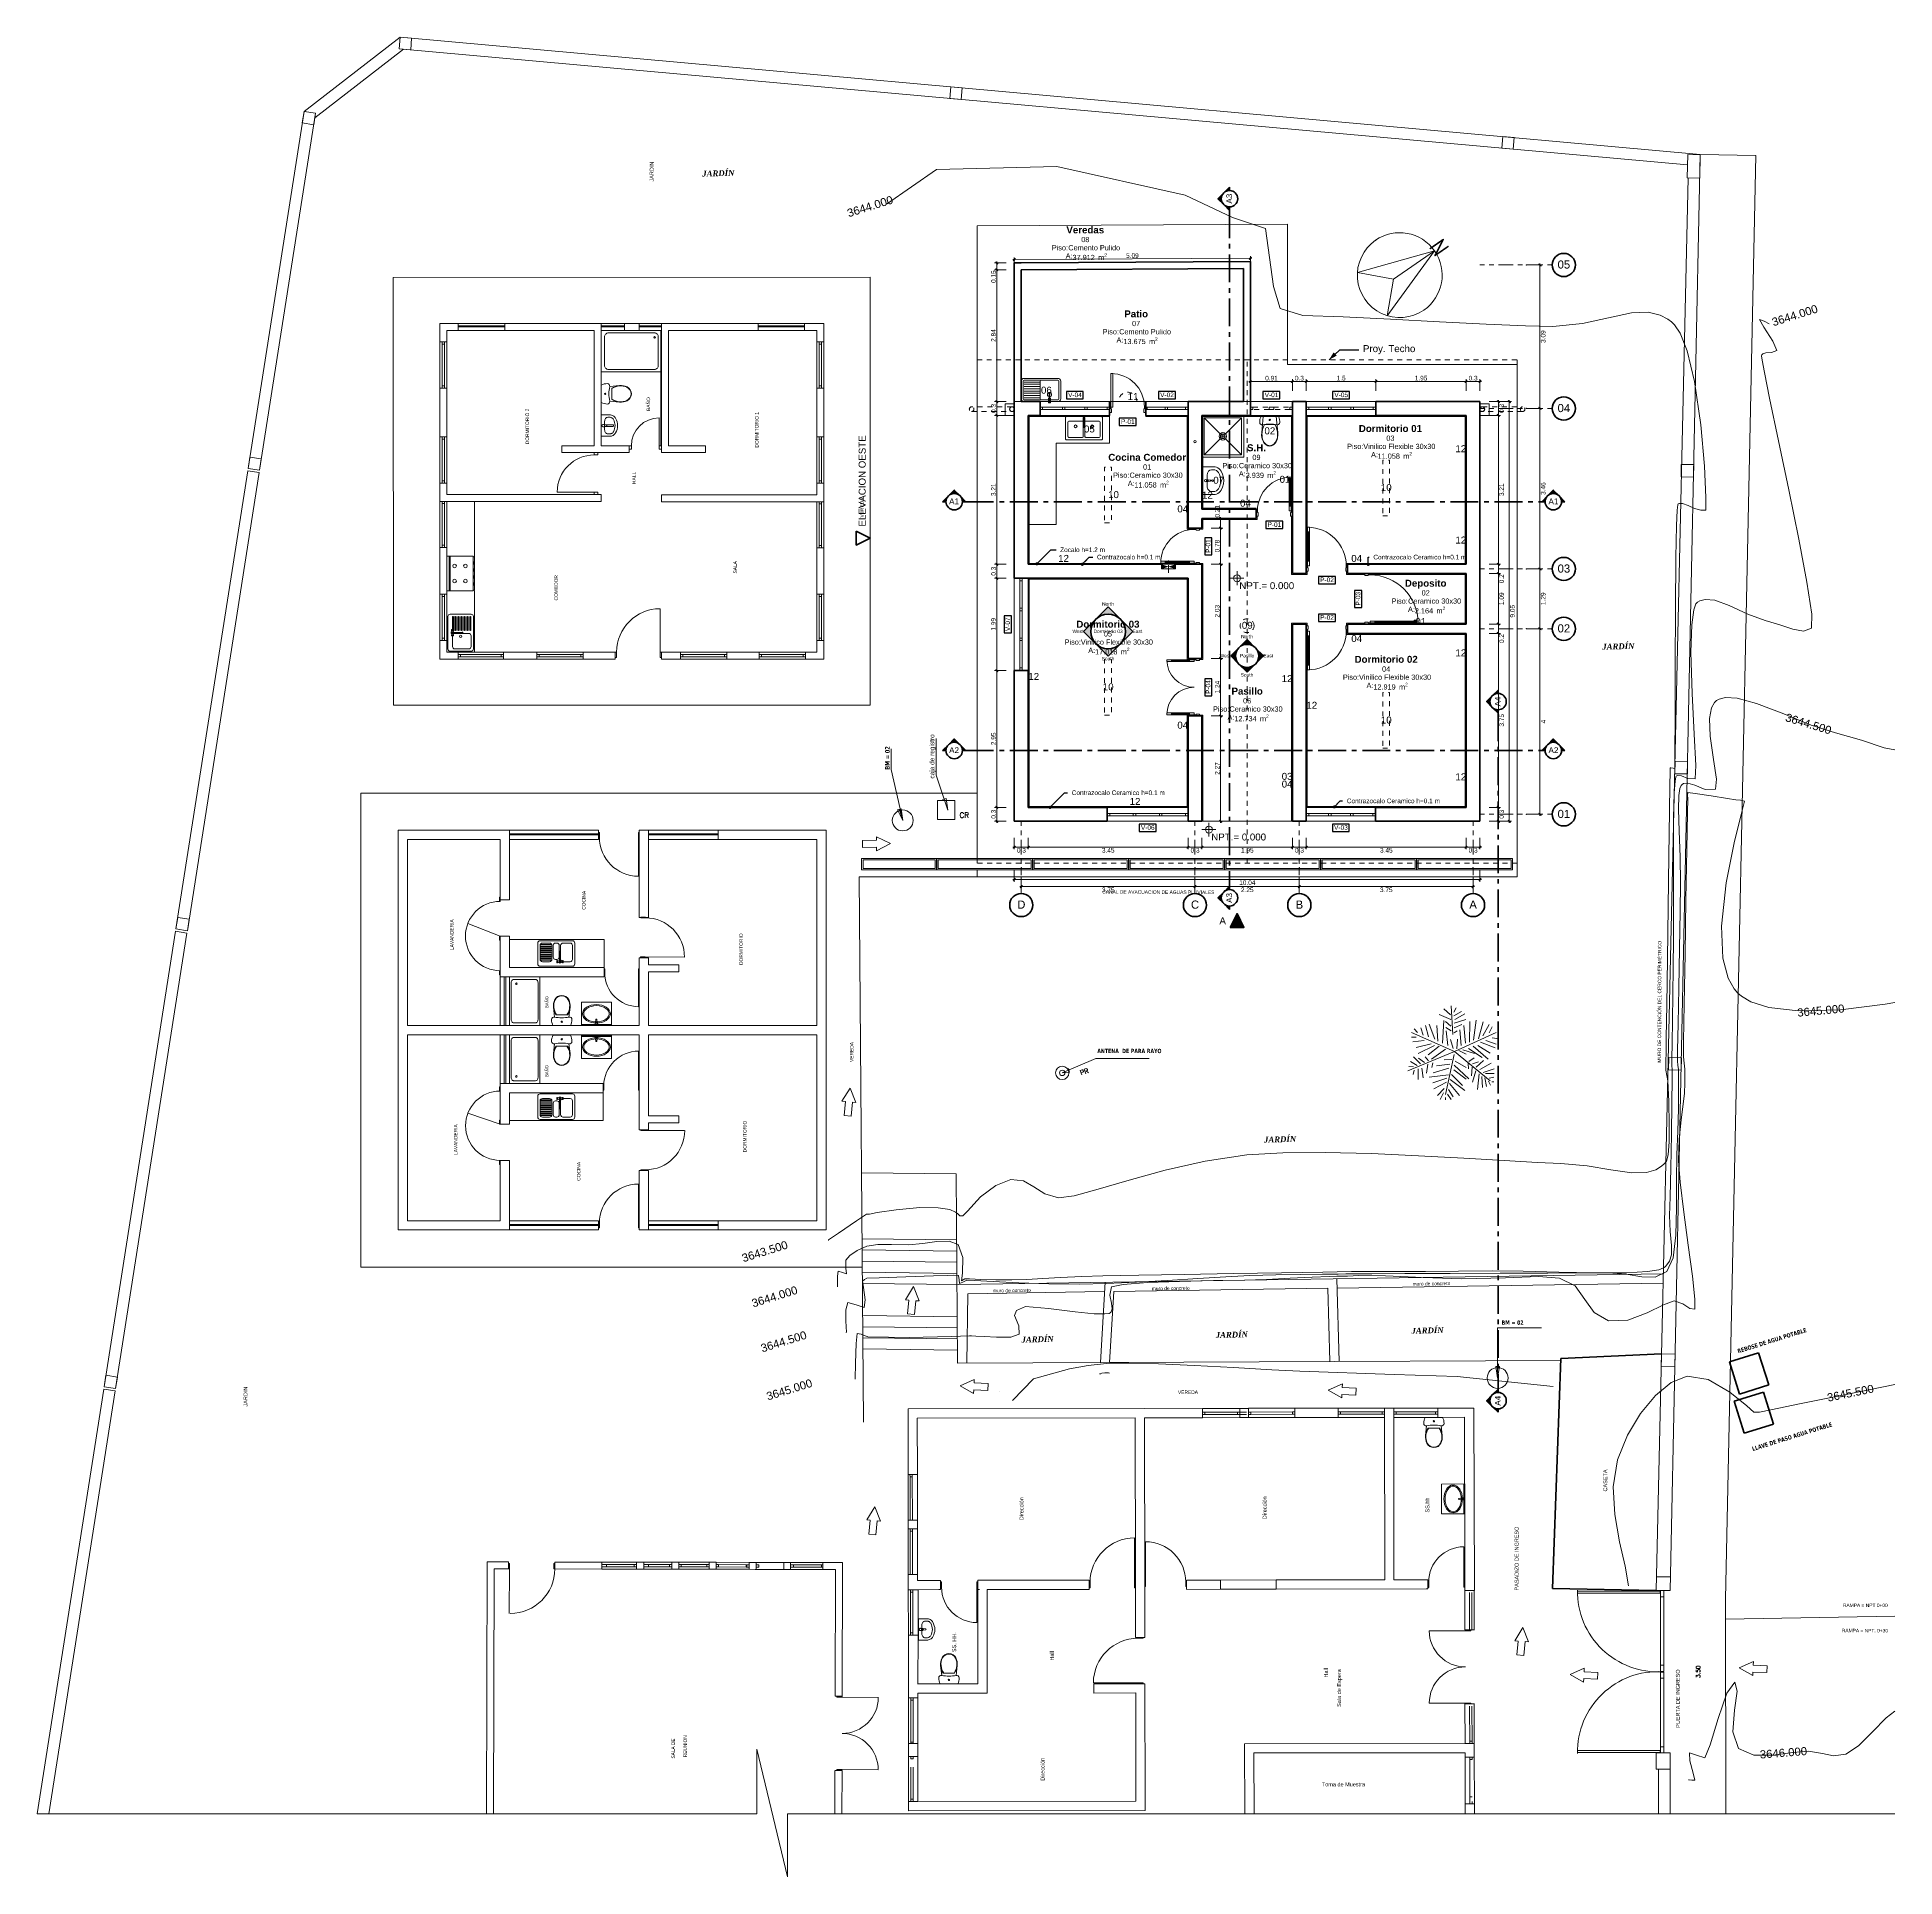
# Model space of a CAD drawing. Header units: metres. Extents: x -41 to 412, y -15 to 25.
# Drawn here: x -40.95 to -0.9, y -14.8 to 24.86 of the extents above; entities that cross this region are included whole.
import ezdxf

# ---------------------------------------------------------------- set-up
doc = ezdxf.new("R2010")
doc.units = ezdxf.units.M
doc.header["$MEASUREMENT"] = 0
doc.set_wipeout_variables(frame=1)
for name, pattern in [('Dashed', [0.211667, 0.105833, -0.105833]), ('Dot & Dashed', [0.335139, 0.15875, -0.088194, 0, -0.088194]), ('Hidden Line', [0.15875, 0.105833, -0.052917]), ('Linea punta', [0.85, 0.6, -0.125, 0, -0.125]), ('Wipeout_Contour', [1, 0, -1])]:
    doc.linetypes.add(name, pattern=pattern)
for name, color, linetype in [('Annotation - Label', 7, 'Continuous'), ('Dimensioning - General', 7, 'Continuous'), ('Interior - Furniture', 7, 'Continuous'), ('Interior - Lamp', 7, 'Continuous'), ('Interior - Stair & Railing', 7, 'Continuous'), ('LOSA', 7, 'Continuous'), ('Marker - Elevation', 7, 'Continuous'), ('Marker - Interior Elevation', 7, 'Continuous'), ('Marker - Section', 7, 'Continuous'), ('Model Unit - Zone', 7, 'Continuous'), ('Shell - Roof', 7, 'Continuous'), ('Site & Landscape - Terrain', 7, 'Continuous'), ('Structural - Bearing', 7, 'Continuous'), ('Structural - Grid', 7, 'Continuous')]:
    doc.layers.add(name, color=color, linetype=linetype)
doc.styles.add('GENERATED_STYLE_1', font='')
doc.styles.add('GENERATED_STYLE_2', font='arial.ttf')
doc.styles.add('GENERATED_STYLE_3', font='swisse.ttf')
doc.styles.add('GENERATED_STYLE_4', font='ARIALN.TTF')
doc.styles.add('GENERATED_STYLE_5', font='txt.shx')
doc.styles.add('GENERATED_STYLE_6', font='')
doc.styles.add('GENERATED_STYLE_7', font='')
doc.styles.add('GENERATED_STYLE_8', font='isocp.shx')
doc.styles.get('GENERATED_STYLE_1').set_extended_font_data('Arial', bold=True)
doc.styles.get('GENERATED_STYLE_6').set_extended_font_data('Verdana', bold=True)
doc.styles.get('GENERATED_STYLE_7').set_extended_font_data('Palatino Linotype', italic=True, bold=True)
doc.dimstyles.new('GENERATED_STYLE__1', dxfattribs={"dimtxt": 0.1, "dimasz": 0.0475, "dimexe": 0.18, "dimexo": 0.2, "dimgap": 0.09, "dimtad": 3, "dimzin": 0, "dimdsep": 46, "dimtxsty": 'GENERATED_STYLE_2', "dimblk": 'ARROWHEAD_2', "dimblk1": 'ARROWHEAD_2', "dimblk2": 'ARROWHEAD_2', "dimcen": 0.09, "dimclrd": 256, "dimclre": 256, "dimclrt": 5, "dimazin": 0, "dimtfac": 1, "dimtdec": 4, "dimtmove": 0, "dimatfit": 3, "dimfxl": 1, "dimtolj": 1, "dimtzin": 0, "dimarcsym": 0})
doc.dimstyles.new('GENERATED_STYLE__2', dxfattribs={"dimtxt": 0.1, "dimasz": 0.0475, "dimexe": 0.18, "dimexo": 0.2, "dimgap": 0.09, "dimtad": 3, "dimtih": 1, "dimtoh": 1, "dimzin": 0, "dimdsep": 46, "dimtxsty": 'GENERATED_STYLE_2', "dimblk": 'ARROWHEAD_2', "dimblk1": 'ARROWHEAD_2', "dimblk2": 'ARROWHEAD_2', "dimcen": 0.09, "dimclrd": 256, "dimclre": 256, "dimclrt": 5, "dimazin": 0, "dimtfac": 1, "dimtdec": 4, "dimtmove": 0, "dimatfit": 3, "dimfxl": 1, "dimtolj": 1, "dimtzin": 0, "dimarcsym": 0})
doc.dimstyles.new('GENERATED_STYLE__3', dxfattribs={"dimtxt": 0.1, "dimasz": 0.0475, "dimexe": 0.18, "dimexo": 0.2, "dimgap": 0.09, "dimtad": 1, "dimzin": 0, "dimdsep": 46, "dimtxsty": 'GENERATED_STYLE_2', "dimblk": 'ARROWHEAD_2', "dimblk1": 'ARROWHEAD_2', "dimblk2": 'ARROWHEAD_2', "dimcen": 0.09, "dimclrd": 256, "dimclre": 256, "dimclrt": 5, "dimazin": 0, "dimtfac": 1, "dimtdec": 4, "dimtmove": 0, "dimatfit": 3, "dimfxl": 1, "dimtolj": 1, "dimtzin": 0, "dimarcsym": 0})
doc.dimstyles.new('GENERATED_STYLE__4', dxfattribs={"dimtxt": 0.1, "dimasz": 0.0475, "dimexe": 0.18, "dimexo": 0.2, "dimgap": 0.09, "dimtad": 1, "dimtih": 1, "dimtoh": 1, "dimzin": 0, "dimdsep": 46, "dimtxsty": 'GENERATED_STYLE_2', "dimblk": 'ARROWHEAD_2', "dimblk1": 'ARROWHEAD_2', "dimblk2": 'ARROWHEAD_2', "dimcen": 0.09, "dimclrd": 256, "dimclre": 256, "dimclrt": 5, "dimazin": 0, "dimtfac": 1, "dimtdec": 4, "dimtmove": 0, "dimatfit": 3, "dimfxl": 1, "dimtolj": 1, "dimtzin": 0, "dimarcsym": 0})
doc.dimstyles.new('GENERATED_STYLE__5', dxfattribs={"dimtxt": 0.18, "dimasz": 0.1824, "dimexe": 0.18, "dimexo": 0.0625, "dimgap": 0.09, "dimtad": 0, "dimtih": 1, "dimtoh": 1, "dimdec": 4, "dimzin": 0, "dimdsep": 46, "dimcen": 0.09, "dimadec": 0, "dimazin": 0, "dimtfac": 1, "dimtdec": 4, "dimtmove": 0, "dimatfit": 3, "dimldrblk": 'ARROWHEAD_5', "dimfxl": 1, "dimtolj": 1, "dimtzin": 0, "dimarcsym": 0})
doc.dimstyles.new('GENERATED_STYLE__6', dxfattribs={"dimtxt": 0.18, "dimasz": 0.1368, "dimexe": 0.18, "dimexo": 0.0625, "dimgap": 0.09, "dimtad": 0, "dimtih": 1, "dimtoh": 1, "dimdec": 4, "dimzin": 0, "dimdsep": 46, "dimcen": 0.09, "dimadec": 0, "dimazin": 0, "dimtfac": 1, "dimtdec": 4, "dimtmove": 0, "dimatfit": 3, "dimldrblk": 'ARROWHEAD_11', "dimfxl": 1, "dimtolj": 1, "dimtzin": 0, "dimarcsym": 0})

# ---------------------------------------------------------------- blocks, each defined once
blk = doc.blocks.new('*D2')
at = {"layer": 'Dimensioning - General', "color": 151, "linetype": 'Continuous', "lineweight": 20, "true_color": 0x80c2ff, "transparency": 16777216}
for p, q in [((-9.398, 8.257), (-9.645, 8.257)), ((-9.445, 7.957), (-9.445, 8.257)), ((-9.398, 7.957), (-9.645, 7.957)), ((-9.445, 7.926), (-9.445, 7.957))]:
    blk.add_line(p, q, dxfattribs=at)
at = {"layer": 'Dimensioning - General', "color": 7, "linetype": 'Continuous', "lineweight": 60, "transparency": 16777216}
for p, q in [((-9.476, 8.275), (-9.414, 8.239)), ((-9.476, 7.975), (-9.414, 7.939))]:
    blk.add_line(p, q, dxfattribs=at)
at = {"layer": 'Dimensioning - General', "color": 5, "lineweight": 25, "transparency": 16777216, "insert": (-9.325, 8.012), "char_height": 0.1, "attachment_point": 7, "rotation": 90, "style": 'GENERATED_STYLE_2'}
blk.add_mtext('\\A1;0.3', dxfattribs=at)
blk = doc.blocks.new('ARROWHEAD_2')
at = {"color": 0, "linetype": 'Continuous', "lineweight": 0}
for p, q in [((0, 0), (-1, 0)), ((-0.38, -0.66), (0.38, 0.66))]:
    blk.add_line(p, q, dxfattribs=at)
blk = doc.blocks.new('*D4')
at = {"layer": 'Dimensioning - General', "color": 7, "linetype": 'Continuous', "lineweight": 60, "transparency": 16777216}
for p, q in [((-9.476, 12.025), (-9.414, 11.989)), ((-9.476, 8.275), (-9.414, 8.239))]:
    blk.add_line(p, q, dxfattribs=at)
at = {"layer": 'Dimensioning - General', "color": 151, "linetype": 'Continuous', "lineweight": 20, "true_color": 0x80c2ff, "transparency": 16777216}
for p, q in [((-9.398, 12.007), (-9.645, 12.007)), ((-9.445, 8.257), (-9.445, 12.007)), ((-9.398, 8.257), (-9.645, 8.257))]:
    blk.add_line(p, q, dxfattribs=at)
at = {"layer": 'Dimensioning - General', "color": 5, "lineweight": 25, "transparency": 16777216, "char_height": 0.1, "attachment_point": 7, "rotation": 90, "style": 'GENERATED_STYLE_2'}
for s, insert in [('\\A1;0.2', (-9.325, 11.799)), ('\\A1;3.75', (-9.325, 9.999))]:
    blk.add_mtext(s, dxfattribs=dict(at, insert=insert))
blk = doc.blocks.new('*D5')
at = {"layer": 'Dimensioning - General', "color": 151, "linetype": 'Continuous', "lineweight": 20, "true_color": 0x80c2ff, "transparency": 16777216}
for p, q in [((-9.398, 12.207), (-9.645, 12.207)), ((-9.445, 12.007), (-9.445, 12.207)), ((-9.398, 12.007), (-9.645, 12.007))]:
    blk.add_line(p, q, dxfattribs=at)
at = {"layer": 'Dimensioning - General', "color": 7, "linetype": 'Continuous', "lineweight": 60, "transparency": 16777216}
for p, q in [((-9.476, 12.225), (-9.414, 12.189)), ((-9.476, 12.025), (-9.414, 11.989))]:
    blk.add_line(p, q, dxfattribs=at)
blk = doc.blocks.new('*D6')
at = {"layer": 'Dimensioning - General', "color": 151, "linetype": 'Continuous', "lineweight": 20, "true_color": 0x80c2ff, "transparency": 16777216}
for p, q in [((-9.398, 13.297), (-9.645, 13.297)), ((-9.445, 12.207), (-9.445, 13.297)), ((-9.398, 12.207), (-9.645, 12.207))]:
    blk.add_line(p, q, dxfattribs=at)
at = {"layer": 'Dimensioning - General', "color": 7, "linetype": 'Continuous', "lineweight": 60, "transparency": 16777216}
for p, q in [((-9.476, 13.315), (-9.414, 13.279)), ((-9.476, 12.225), (-9.414, 12.189))]:
    blk.add_line(p, q, dxfattribs=at)
at = {"layer": 'Dimensioning - General', "color": 5, "lineweight": 25, "transparency": 16777216, "char_height": 0.1, "attachment_point": 7, "rotation": 90, "style": 'GENERATED_STYLE_2'}
for s, insert in [('\\A1;0.2', (-9.325, 13.089)), ('\\A1;1.09', (-9.325, 12.619))]:
    blk.add_mtext(s, dxfattribs=dict(at, insert=insert))
blk = doc.blocks.new('*D7')
at = {"layer": 'Dimensioning - General', "color": 151, "linetype": 'Continuous', "lineweight": 20, "true_color": 0x80c2ff, "transparency": 16777216}
for p, q in [((-9.398, 13.497), (-9.645, 13.497)), ((-9.398, 13.297), (-9.645, 13.297)), ((-9.445, 13.297), (-9.445, 13.497))]:
    blk.add_line(p, q, dxfattribs=at)
at = {"layer": 'Dimensioning - General', "color": 7, "linetype": 'Continuous', "lineweight": 60, "transparency": 16777216}
for p, q in [((-9.476, 13.515), (-9.414, 13.479)), ((-9.476, 13.315), (-9.414, 13.279))]:
    blk.add_line(p, q, dxfattribs=at)
blk = doc.blocks.new('*D8')
at = {"layer": 'Dimensioning - General', "color": 151, "linetype": 'Continuous', "lineweight": 20, "true_color": 0x80c2ff, "transparency": 16777216}
for p, q in [((-9.398, 16.707), (-9.645, 16.707)), ((-9.445, 13.497), (-9.445, 16.707)), ((-9.398, 13.497), (-9.645, 13.497))]:
    blk.add_line(p, q, dxfattribs=at)
at = {"layer": 'Dimensioning - General', "color": 7, "linetype": 'Continuous', "lineweight": 60, "transparency": 16777216}
for p, q in [((-9.476, 16.725), (-9.414, 16.689)), ((-9.476, 13.515), (-9.414, 13.479))]:
    blk.add_line(p, q, dxfattribs=at)
at = {"layer": 'Dimensioning - General', "color": 5, "lineweight": 25, "transparency": 16777216, "insert": (-9.325, 14.969), "char_height": 0.1, "attachment_point": 7, "rotation": 90, "style": 'GENERATED_STYLE_2'}
blk.add_mtext('\\A1;3.21', dxfattribs=at)
blk = doc.blocks.new('*D9')
at = {"layer": 'Dimensioning - General', "color": 151, "linetype": 'Continuous', "lineweight": 20, "true_color": 0x80c2ff, "transparency": 16777216}
for p, q in [((-9.398, 17.007), (-9.645, 17.007)), ((-9.445, 17.007), (-9.445, 17.037)), ((-9.445, 16.707), (-9.445, 17.007)), ((-9.398, 16.707), (-9.645, 16.707))]:
    blk.add_line(p, q, dxfattribs=at)
at = {"layer": 'Dimensioning - General', "color": 7, "linetype": 'Continuous', "lineweight": 60, "transparency": 16777216}
for p, q in [((-9.414, 16.989), (-9.476, 17.025)), ((-9.476, 16.725), (-9.414, 16.689))]:
    blk.add_line(p, q, dxfattribs=at)
at = {"layer": 'Dimensioning - General', "color": 5, "lineweight": 25, "transparency": 16777216, "insert": (-9.325, 16.762), "char_height": 0.1, "attachment_point": 7, "rotation": 90, "style": 'GENERATED_STYLE_2'}
blk.add_mtext('\\A1;0.3', dxfattribs=at)
blk = doc.blocks.new('*D10')
at = {"layer": 'Dimensioning - General', "color": 151, "linetype": 'Continuous', "lineweight": 20, "true_color": 0x80c2ff, "transparency": 16777216}
for p, q in [((-9.164, 17.007), (-9.411, 17.007)), ((-9.211, 17.007), (-9.211, 17.037)), ((-9.211, 7.957), (-9.211, 17.007)), ((-9.164, 7.957), (-9.411, 7.957)), ((-9.211, 7.926), (-9.211, 7.957))]:
    blk.add_line(p, q, dxfattribs=at)
at = {"layer": 'Dimensioning - General', "color": 7, "linetype": 'Continuous', "lineweight": 60, "transparency": 16777216}
for p, q in [((-9.179, 16.989), (-9.242, 17.025)), ((-9.242, 7.975), (-9.179, 7.939))]:
    blk.add_line(p, q, dxfattribs=at)
at = {"layer": 'Dimensioning - General', "color": 5, "lineweight": 25, "transparency": 16777216, "insert": (-9.091, 12.349), "char_height": 0.1, "attachment_point": 7, "rotation": 90, "style": 'GENERATED_STYLE_2'}
blk.add_mtext('\\A1;9.05', dxfattribs=at)
blk = doc.blocks.new('*D11')
at = {"layer": 'Dimensioning - General', "color": 151, "linetype": 'Continuous', "lineweight": 20, "true_color": 0x80c2ff, "transparency": 16777216}
for p, q in [((-8.501, 12.107), (-8.748, 12.107)), ((-8.548, 8.107), (-8.548, 12.107)), ((-8.501, 8.107), (-8.748, 8.107)), ((-8.548, 8.076), (-8.548, 8.107))]:
    blk.add_line(p, q, dxfattribs=at)
at = {"layer": 'Dimensioning - General', "color": 7, "linetype": 'Continuous', "lineweight": 60, "transparency": 16777216}
for p, q in [((-8.579, 12.125), (-8.517, 12.089)), ((-8.579, 8.125), (-8.517, 8.089))]:
    blk.add_line(p, q, dxfattribs=at)
at = {"layer": 'Dimensioning - General', "color": 5, "lineweight": 25, "transparency": 16777216, "insert": (-8.428, 10.069), "char_height": 0.1, "attachment_point": 7, "rotation": 90, "style": 'GENERATED_STYLE_2'}
blk.add_mtext('\\A1;4', dxfattribs=at)
blk = doc.blocks.new('*D12')
at = {"layer": 'Dimensioning - General', "color": 151, "linetype": 'Continuous', "lineweight": 20, "true_color": 0x80c2ff, "transparency": 16777216}
for p, q in [((-8.501, 13.397), (-8.748, 13.397)), ((-8.548, 12.107), (-8.548, 13.397)), ((-8.501, 12.107), (-8.748, 12.107))]:
    blk.add_line(p, q, dxfattribs=at)
at = {"layer": 'Dimensioning - General', "color": 7, "linetype": 'Continuous', "lineweight": 60, "transparency": 16777216}
for p, q in [((-8.579, 13.415), (-8.517, 13.379)), ((-8.579, 12.125), (-8.517, 12.089))]:
    blk.add_line(p, q, dxfattribs=at)
at = {"layer": 'Dimensioning - General', "color": 5, "lineweight": 25, "transparency": 16777216, "insert": (-8.428, 12.619), "char_height": 0.1, "attachment_point": 7, "rotation": 90, "style": 'GENERATED_STYLE_2'}
blk.add_mtext('\\A1;1.29', dxfattribs=at)
blk = doc.blocks.new('*D13')
at = {"layer": 'Dimensioning - General', "color": 151, "linetype": 'Continuous', "lineweight": 20, "true_color": 0x80c2ff, "transparency": 16777216}
for p, q in [((-8.501, 16.857), (-8.748, 16.857)), ((-8.548, 13.397), (-8.548, 16.857)), ((-8.501, 13.397), (-8.748, 13.397))]:
    blk.add_line(p, q, dxfattribs=at)
at = {"layer": 'Dimensioning - General', "color": 7, "linetype": 'Continuous', "lineweight": 60, "transparency": 16777216}
for p, q in [((-8.579, 16.875), (-8.517, 16.839)), ((-8.579, 13.415), (-8.517, 13.379))]:
    blk.add_line(p, q, dxfattribs=at)
at = {"layer": 'Dimensioning - General', "color": 5, "lineweight": 25, "transparency": 16777216, "insert": (-8.428, 14.994), "char_height": 0.1, "attachment_point": 7, "rotation": 90, "style": 'GENERATED_STYLE_2'}
blk.add_mtext('\\A1;3.46', dxfattribs=at)
blk = doc.blocks.new('*D14')
at = {"layer": 'Dimensioning - General', "color": 151, "linetype": 'Continuous', "lineweight": 20, "true_color": 0x80c2ff, "transparency": 16777216}
for p, q in [((-8.501, 19.951), (-8.748, 19.951)), ((-8.548, 19.951), (-8.548, 19.982)), ((-8.548, 16.857), (-8.548, 19.951)), ((-8.501, 16.857), (-8.748, 16.857))]:
    blk.add_line(p, q, dxfattribs=at)
at = {"layer": 'Dimensioning - General', "color": 7, "linetype": 'Continuous', "lineweight": 60, "transparency": 16777216}
for p, q in [((-8.517, 19.933), (-8.579, 19.969)), ((-8.579, 16.875), (-8.517, 16.839))]:
    blk.add_line(p, q, dxfattribs=at)
at = {"layer": 'Dimensioning - General', "color": 5, "lineweight": 25, "transparency": 16777216, "insert": (-8.428, 18.271), "char_height": 0.1, "attachment_point": 7, "rotation": 90, "style": 'GENERATED_STYLE_2'}
blk.add_mtext('\\A1;3.09', dxfattribs=at)
blk = doc.blocks.new('*D15')
at = {"layer": 'Dimensioning - General', "color": 151, "linetype": 'Continuous', "lineweight": 20, "true_color": 0x80c2ff, "transparency": 16777216}
for p, q in [((-19.763, 6.549), (-19.732, 6.549)), ((-19.732, 6.502), (-19.732, 6.749)), ((-19.732, 6.549), (-15.987, 6.549)), ((-15.987, 6.502), (-15.987, 6.749))]:
    blk.add_line(p, q, dxfattribs=at)
at = {"layer": 'Dimensioning - General', "color": 7, "linetype": 'Continuous', "lineweight": 60, "transparency": 16777216}
for p, q in [((-19.714, 6.58), (-19.75, 6.517)), ((-15.969, 6.58), (-16.005, 6.517))]:
    blk.add_line(p, q, dxfattribs=at)
at = {"layer": 'Dimensioning - General', "color": 5, "lineweight": 25, "transparency": 16777216, "insert": (-17.993, 6.429), "char_height": 0.1, "attachment_point": 7, "style": 'GENERATED_STYLE_2'}
blk.add_mtext('\\A1;3.75', dxfattribs=at)
blk = doc.blocks.new('*D16')
at = {"layer": 'Dimensioning - General', "color": 7, "linetype": 'Continuous', "lineweight": 60, "transparency": 16777216}
for p, q in [((-15.969, 6.58), (-16.005, 6.517)), ((-13.719, 6.58), (-13.755, 6.517))]:
    blk.add_line(p, q, dxfattribs=at)
at = {"layer": 'Dimensioning - General', "color": 151, "linetype": 'Continuous', "lineweight": 20, "true_color": 0x80c2ff, "transparency": 16777216}
for p, q in [((-15.987, 6.502), (-15.987, 6.749)), ((-15.987, 6.549), (-13.737, 6.549)), ((-13.737, 6.502), (-13.737, 6.749))]:
    blk.add_line(p, q, dxfattribs=at)
at = {"layer": 'Dimensioning - General', "color": 5, "lineweight": 25, "transparency": 16777216, "insert": (-14.995, 6.429), "char_height": 0.1, "attachment_point": 7, "style": 'GENERATED_STYLE_2'}
blk.add_mtext('\\A1;2.25', dxfattribs=at)
blk = doc.blocks.new('*D17')
at = {"layer": 'Dimensioning - General', "color": 7, "linetype": 'Continuous', "lineweight": 60, "transparency": 16777216}
for p, q in [((-13.719, 6.58), (-13.755, 6.517)), ((-10.01, 6.517), (-9.974, 6.58))]:
    blk.add_line(p, q, dxfattribs=at)
at = {"layer": 'Dimensioning - General', "color": 151, "linetype": 'Continuous', "lineweight": 20, "true_color": 0x80c2ff, "transparency": 16777216}
for p, q in [((-13.737, 6.502), (-13.737, 6.749)), ((-13.737, 6.549), (-9.992, 6.549)), ((-9.992, 6.502), (-9.992, 6.749)), ((-9.992, 6.549), (-9.962, 6.549))]:
    blk.add_line(p, q, dxfattribs=at)
at = {"layer": 'Dimensioning - General', "color": 5, "lineweight": 25, "transparency": 16777216, "insert": (-11.998, 6.429), "char_height": 0.1, "attachment_point": 7, "style": 'GENERATED_STYLE_2'}
blk.add_mtext('\\A1;3.75', dxfattribs=at)
blk = doc.blocks.new('*D18')
at = {"layer": 'Dimensioning - General', "color": 151, "linetype": 'Continuous', "lineweight": 20, "true_color": 0x80c2ff, "transparency": 16777216}
for p, q in [((-19.913, 7.4), (-19.882, 7.4)), ((-19.882, 7.353), (-19.882, 7.6)), ((-19.882, 7.4), (-19.582, 7.4)), ((-19.582, 7.353), (-19.582, 7.6))]:
    blk.add_line(p, q, dxfattribs=at)
at = {"layer": 'Dimensioning - General', "color": 7, "linetype": 'Continuous', "lineweight": 60, "transparency": 16777216}
for p, q in [((-19.864, 7.431), (-19.9, 7.369)), ((-19.564, 7.431), (-19.6, 7.369))]:
    blk.add_line(p, q, dxfattribs=at)
at = {"layer": 'Dimensioning - General', "color": 5, "lineweight": 25, "transparency": 16777216, "insert": (-19.827, 7.28), "char_height": 0.1, "attachment_point": 7, "style": 'GENERATED_STYLE_2'}
blk.add_mtext('\\A1;0.3', dxfattribs=at)
blk = doc.blocks.new('*D19')
at = {"layer": 'Dimensioning - General', "color": 7, "linetype": 'Continuous', "lineweight": 60, "transparency": 16777216}
for p, q in [((-19.564, 7.431), (-19.6, 7.369)), ((-16.119, 7.431), (-16.155, 7.369))]:
    blk.add_line(p, q, dxfattribs=at)
at = {"layer": 'Dimensioning - General', "color": 151, "linetype": 'Continuous', "lineweight": 20, "true_color": 0x80c2ff, "transparency": 16777216}
for p, q in [((-19.582, 7.353), (-19.582, 7.6)), ((-19.582, 7.4), (-16.137, 7.4)), ((-16.137, 7.353), (-16.137, 7.6))]:
    blk.add_line(p, q, dxfattribs=at)
at = {"layer": 'Dimensioning - General', "color": 5, "lineweight": 25, "transparency": 16777216, "insert": (-17.993, 7.28), "char_height": 0.1, "attachment_point": 7, "style": 'GENERATED_STYLE_2'}
blk.add_mtext('\\A1;3.45', dxfattribs=at)
blk = doc.blocks.new('*D20')
at = {"layer": 'Dimensioning - General', "color": 7, "linetype": 'Continuous', "lineweight": 60, "transparency": 16777216}
for p, q in [((-16.119, 7.431), (-16.155, 7.369)), ((-15.819, 7.431), (-15.855, 7.369))]:
    blk.add_line(p, q, dxfattribs=at)
at = {"layer": 'Dimensioning - General', "color": 151, "linetype": 'Continuous', "lineweight": 20, "true_color": 0x80c2ff, "transparency": 16777216}
for p, q in [((-16.137, 7.353), (-16.137, 7.6)), ((-16.137, 7.4), (-15.837, 7.4)), ((-15.837, 7.353), (-15.837, 7.6))]:
    blk.add_line(p, q, dxfattribs=at)
at = {"layer": 'Dimensioning - General', "color": 5, "lineweight": 25, "transparency": 16777216, "insert": (-16.082, 7.28), "char_height": 0.1, "attachment_point": 7, "style": 'GENERATED_STYLE_2'}
blk.add_mtext('\\A1;0.3', dxfattribs=at)
blk = doc.blocks.new('*D21')
at = {"layer": 'Dimensioning - General', "color": 7, "linetype": 'Continuous', "lineweight": 60, "transparency": 16777216}
for p, q in [((-15.819, 7.431), (-15.855, 7.369)), ((-13.869, 7.431), (-13.905, 7.369))]:
    blk.add_line(p, q, dxfattribs=at)
at = {"layer": 'Dimensioning - General', "color": 151, "linetype": 'Continuous', "lineweight": 20, "true_color": 0x80c2ff, "transparency": 16777216}
for p, q in [((-15.837, 7.353), (-15.837, 7.6)), ((-15.837, 7.4), (-13.887, 7.4)), ((-13.887, 7.353), (-13.887, 7.6))]:
    blk.add_line(p, q, dxfattribs=at)
at = {"layer": 'Dimensioning - General', "color": 5, "lineweight": 25, "transparency": 16777216, "insert": (-14.995, 7.28), "char_height": 0.1, "attachment_point": 7, "style": 'GENERATED_STYLE_2'}
blk.add_mtext('\\A1;1.95', dxfattribs=at)
blk = doc.blocks.new('*D22')
at = {"layer": 'Dimensioning - General', "color": 7, "linetype": 'Continuous', "lineweight": 60, "transparency": 16777216}
for p, q in [((-13.869, 7.431), (-13.905, 7.369)), ((-13.569, 7.431), (-13.605, 7.369))]:
    blk.add_line(p, q, dxfattribs=at)
at = {"layer": 'Dimensioning - General', "color": 151, "linetype": 'Continuous', "lineweight": 20, "true_color": 0x80c2ff, "transparency": 16777216}
for p, q in [((-13.887, 7.353), (-13.887, 7.6)), ((-13.887, 7.4), (-13.587, 7.4)), ((-13.587, 7.353), (-13.587, 7.6))]:
    blk.add_line(p, q, dxfattribs=at)
at = {"layer": 'Dimensioning - General', "color": 5, "lineweight": 25, "transparency": 16777216, "insert": (-13.832, 7.28), "char_height": 0.1, "attachment_point": 7, "style": 'GENERATED_STYLE_2'}
blk.add_mtext('\\A1;0.3', dxfattribs=at)
blk = doc.blocks.new('*D23')
at = {"layer": 'Dimensioning - General', "color": 7, "linetype": 'Continuous', "lineweight": 60, "transparency": 16777216}
for p, q in [((-13.569, 7.431), (-13.605, 7.369)), ((-10.124, 7.431), (-10.16, 7.369))]:
    blk.add_line(p, q, dxfattribs=at)
at = {"layer": 'Dimensioning - General', "color": 151, "linetype": 'Continuous', "lineweight": 20, "true_color": 0x80c2ff, "transparency": 16777216}
for p, q in [((-13.587, 7.353), (-13.587, 7.6)), ((-13.587, 7.4), (-10.142, 7.4)), ((-10.142, 7.353), (-10.142, 7.6))]:
    blk.add_line(p, q, dxfattribs=at)
at = {"layer": 'Dimensioning - General', "color": 5, "lineweight": 25, "transparency": 16777216, "insert": (-11.998, 7.28), "char_height": 0.1, "attachment_point": 7, "style": 'GENERATED_STYLE_2'}
blk.add_mtext('\\A1;3.45', dxfattribs=at)
blk = doc.blocks.new('*D24')
at = {"layer": 'Dimensioning - General', "color": 7, "linetype": 'Continuous', "lineweight": 60, "transparency": 16777216}
for p, q in [((-10.124, 7.431), (-10.16, 7.369)), ((-9.86, 7.369), (-9.824, 7.431))]:
    blk.add_line(p, q, dxfattribs=at)
at = {"layer": 'Dimensioning - General', "color": 151, "linetype": 'Continuous', "lineweight": 20, "true_color": 0x80c2ff, "transparency": 16777216}
for p, q in [((-10.142, 7.353), (-10.142, 7.6)), ((-10.142, 7.4), (-9.842, 7.4)), ((-9.842, 7.353), (-9.842, 7.6)), ((-9.842, 7.4), (-9.812, 7.4))]:
    blk.add_line(p, q, dxfattribs=at)
at = {"layer": 'Dimensioning - General', "color": 5, "lineweight": 25, "transparency": 16777216, "insert": (-10.087, 7.28), "char_height": 0.1, "attachment_point": 7, "style": 'GENERATED_STYLE_2'}
blk.add_mtext('\\A1;0.3', dxfattribs=at)
blk = doc.blocks.new('*D25')
at = {"layer": 'Dimensioning - General', "color": 151, "linetype": 'Continuous', "lineweight": 20, "true_color": 0x80c2ff, "transparency": 16777216}
for p, q in [((-19.882, 6.655), (-19.882, 6.902)), ((-9.842, 6.655), (-9.842, 6.902)), ((-19.913, 6.702), (-19.882, 6.702)), ((-19.882, 6.702), (-9.842, 6.702)), ((-9.842, 6.702), (-9.812, 6.702))]:
    blk.add_line(p, q, dxfattribs=at)
at = {"layer": 'Dimensioning - General', "color": 7, "linetype": 'Continuous', "lineweight": 60, "transparency": 16777216}
for p, q in [((-19.864, 6.733), (-19.9, 6.67)), ((-9.86, 6.67), (-9.824, 6.733))]:
    blk.add_line(p, q, dxfattribs=at)
at = {"layer": 'Dimensioning - General', "color": 5, "lineweight": 25, "transparency": 16777216, "insert": (-15.033, 6.582), "char_height": 0.1, "attachment_point": 7, "style": 'GENERATED_STYLE_2'}
blk.add_mtext('\\A1;10.04', dxfattribs=at)
blk = doc.blocks.new('*D26')
at = {"layer": 'Dimensioning - General', "color": 151, "linetype": 'Continuous', "lineweight": 20, "true_color": 0x80c2ff, "transparency": 16777216}
for p, q in [((-20.06, 8.257), (-20.307, 8.257)), ((-20.26, 7.957), (-20.26, 8.257)), ((-20.06, 7.957), (-20.307, 7.957)), ((-20.26, 7.926), (-20.26, 7.957))]:
    blk.add_line(p, q, dxfattribs=at)
at = {"layer": 'Dimensioning - General', "color": 7, "linetype": 'Continuous', "lineweight": 60, "transparency": 16777216}
for p, q in [((-20.291, 8.275), (-20.229, 8.239)), ((-20.291, 7.975), (-20.229, 7.939))]:
    blk.add_line(p, q, dxfattribs=at)
at = {"layer": 'Dimensioning - General', "color": 5, "lineweight": 25, "transparency": 16777216, "insert": (-20.28, 8.012), "char_height": 0.1, "attachment_point": 7, "rotation": 90, "style": 'GENERATED_STYLE_2'}
blk.add_mtext('\\A1;0.3', dxfattribs=at)
blk = doc.blocks.new('*D27')
at = {"layer": 'Dimensioning - General', "color": 7, "linetype": 'Continuous', "lineweight": 60, "transparency": 16777216}
for p, q in [((-20.291, 11.225), (-20.229, 11.189)), ((-20.291, 8.275), (-20.229, 8.239))]:
    blk.add_line(p, q, dxfattribs=at)
at = {"layer": 'Dimensioning - General', "color": 151, "linetype": 'Continuous', "lineweight": 20, "true_color": 0x80c2ff, "transparency": 16777216}
for p, q in [((-20.06, 11.207), (-20.307, 11.207)), ((-20.26, 8.257), (-20.26, 11.207)), ((-20.06, 8.257), (-20.307, 8.257))]:
    blk.add_line(p, q, dxfattribs=at)
at = {"layer": 'Dimensioning - General', "color": 5, "lineweight": 25, "transparency": 16777216, "insert": (-20.28, 9.599), "char_height": 0.1, "attachment_point": 7, "rotation": 90, "style": 'GENERATED_STYLE_2'}
blk.add_mtext('\\A1;2.95', dxfattribs=at)
blk = doc.blocks.new('*D28')
at = {"layer": 'Dimensioning - General', "color": 151, "linetype": 'Continuous', "lineweight": 20, "true_color": 0x80c2ff, "transparency": 16777216}
for p, q in [((-20.06, 13.197), (-20.307, 13.197)), ((-20.26, 11.207), (-20.26, 13.197)), ((-20.06, 11.207), (-20.307, 11.207))]:
    blk.add_line(p, q, dxfattribs=at)
at = {"layer": 'Dimensioning - General', "color": 7, "linetype": 'Continuous', "lineweight": 60, "transparency": 16777216}
for p, q in [((-20.291, 13.215), (-20.229, 13.179)), ((-20.291, 11.225), (-20.229, 11.189))]:
    blk.add_line(p, q, dxfattribs=at)
at = {"layer": 'Dimensioning - General', "color": 5, "lineweight": 25, "transparency": 16777216, "insert": (-20.28, 12.069), "char_height": 0.1, "attachment_point": 7, "rotation": 90, "style": 'GENERATED_STYLE_2'}
blk.add_mtext('\\A1;1.99', dxfattribs=at)
blk = doc.blocks.new('*D29')
at = {"layer": 'Dimensioning - General', "color": 151, "linetype": 'Continuous', "lineweight": 20, "true_color": 0x80c2ff, "transparency": 16777216}
for p, q in [((-20.06, 13.497), (-20.307, 13.497)), ((-20.26, 13.197), (-20.26, 13.497)), ((-20.06, 13.197), (-20.307, 13.197))]:
    blk.add_line(p, q, dxfattribs=at)
at = {"layer": 'Dimensioning - General', "color": 7, "linetype": 'Continuous', "lineweight": 60, "transparency": 16777216}
for p, q in [((-20.291, 13.515), (-20.229, 13.479)), ((-20.291, 13.215), (-20.229, 13.179))]:
    blk.add_line(p, q, dxfattribs=at)
at = {"layer": 'Dimensioning - General', "color": 5, "lineweight": 25, "transparency": 16777216, "insert": (-20.28, 13.252), "char_height": 0.1, "attachment_point": 7, "rotation": 90, "style": 'GENERATED_STYLE_2'}
blk.add_mtext('\\A1;0.3', dxfattribs=at)
blk = doc.blocks.new('*D30')
at = {"layer": 'Dimensioning - General', "color": 151, "linetype": 'Continuous', "lineweight": 20, "true_color": 0x80c2ff, "transparency": 16777216}
for p, q in [((-20.06, 16.707), (-20.307, 16.707)), ((-20.26, 13.497), (-20.26, 16.707)), ((-20.06, 13.497), (-20.307, 13.497))]:
    blk.add_line(p, q, dxfattribs=at)
at = {"layer": 'Dimensioning - General', "color": 7, "linetype": 'Continuous', "lineweight": 60, "transparency": 16777216}
for p, q in [((-20.291, 16.725), (-20.229, 16.689)), ((-20.291, 13.515), (-20.229, 13.479))]:
    blk.add_line(p, q, dxfattribs=at)
at = {"layer": 'Dimensioning - General', "color": 5, "lineweight": 25, "transparency": 16777216, "insert": (-20.28, 14.969), "char_height": 0.1, "attachment_point": 7, "rotation": 90, "style": 'GENERATED_STYLE_2'}
blk.add_mtext('\\A1;3.21', dxfattribs=at)
blk = doc.blocks.new('*D31')
at = {"layer": 'Dimensioning - General', "color": 151, "linetype": 'Continuous', "lineweight": 20, "true_color": 0x80c2ff, "transparency": 16777216}
for p, q in [((-20.06, 17.007), (-20.307, 17.007)), ((-20.26, 16.707), (-20.26, 17.007)), ((-20.06, 16.707), (-20.307, 16.707))]:
    blk.add_line(p, q, dxfattribs=at)
at = {"layer": 'Dimensioning - General', "color": 7, "linetype": 'Continuous', "lineweight": 60, "transparency": 16777216}
for p, q in [((-20.291, 17.025), (-20.229, 16.989)), ((-20.291, 16.725), (-20.229, 16.689))]:
    blk.add_line(p, q, dxfattribs=at)
at = {"layer": 'Dimensioning - General', "color": 5, "lineweight": 25, "transparency": 16777216, "insert": (-20.28, 16.762), "char_height": 0.1, "attachment_point": 7, "rotation": 90, "style": 'GENERATED_STYLE_2'}
blk.add_mtext('\\A1;0.3', dxfattribs=at)
blk = doc.blocks.new('*D32')
at = {"layer": 'Dimensioning - General', "color": 151, "linetype": 'Continuous', "lineweight": 20, "true_color": 0x80c2ff, "transparency": 16777216}
for p, q in [((-20.06, 19.848), (-20.307, 19.848)), ((-20.26, 17.007), (-20.26, 19.848)), ((-20.06, 17.007), (-20.307, 17.007))]:
    blk.add_line(p, q, dxfattribs=at)
at = {"layer": 'Dimensioning - General', "color": 7, "linetype": 'Continuous', "lineweight": 60, "transparency": 16777216}
for p, q in [((-20.291, 19.866), (-20.229, 19.83)), ((-20.291, 17.025), (-20.229, 16.989))]:
    blk.add_line(p, q, dxfattribs=at)
at = {"layer": 'Dimensioning - General', "color": 5, "lineweight": 25, "transparency": 16777216, "char_height": 0.1, "attachment_point": 7, "rotation": 90, "style": 'GENERATED_STYLE_2'}
for s, insert in [('\\A1;0.15', (-20.28, 19.564)), ('\\A1;2.84', (-20.28, 18.294))]:
    blk.add_mtext(s, dxfattribs=dict(at, insert=insert))
blk = doc.blocks.new('*D33')
at = {"layer": 'Dimensioning - General', "color": 151, "linetype": 'Continuous', "lineweight": 20, "true_color": 0x80c2ff, "transparency": 16777216}
for p, q in [((-20.26, 19.997), (-20.26, 20.027)), ((-20.06, 19.997), (-20.307, 19.997)), ((-20.06, 19.848), (-20.307, 19.848)), ((-20.26, 19.848), (-20.26, 19.997))]:
    blk.add_line(p, q, dxfattribs=at)
at = {"layer": 'Dimensioning - General', "color": 7, "linetype": 'Continuous', "lineweight": 60, "transparency": 16777216}
for p, q in [((-20.229, 19.979), (-20.291, 20.015)), ((-20.291, 19.866), (-20.229, 19.83))]:
    blk.add_line(p, q, dxfattribs=at)
blk = doc.blocks.new('*D34')
at = {"layer": 'Dimensioning - General', "color": 151, "linetype": 'Continuous', "lineweight": 20, "true_color": 0x80c2ff, "transparency": 16777216}
for p, q in [((-14.823, 17.44), (-14.792, 17.44)), ((-14.792, 17.24), (-14.792, 17.487)), ((-14.792, 17.44), (-13.887, 17.44)), ((-13.887, 17.24), (-13.887, 17.487))]:
    blk.add_line(p, q, dxfattribs=at)
at = {"layer": 'Dimensioning - General', "color": 7, "linetype": 'Continuous', "lineweight": 60, "transparency": 16777216}
for p, q in [((-14.774, 17.471), (-14.81, 17.409)), ((-13.869, 17.471), (-13.905, 17.409))]:
    blk.add_line(p, q, dxfattribs=at)
at = {"layer": 'Dimensioning - General', "color": 5, "lineweight": 25, "transparency": 16777216, "insert": (-14.473, 17.46), "char_height": 0.1, "attachment_point": 7, "style": 'GENERATED_STYLE_2'}
blk.add_mtext('\\A1;0.91', dxfattribs=at)
blk = doc.blocks.new('*D35')
at = {"layer": 'Dimensioning - General', "color": 7, "linetype": 'Continuous', "lineweight": 60, "transparency": 16777216}
for p, q in [((-13.869, 17.471), (-13.905, 17.409)), ((-13.569, 17.471), (-13.605, 17.409))]:
    blk.add_line(p, q, dxfattribs=at)
at = {"layer": 'Dimensioning - General', "color": 151, "linetype": 'Continuous', "lineweight": 20, "true_color": 0x80c2ff, "transparency": 16777216}
for p, q in [((-13.887, 17.24), (-13.887, 17.487)), ((-13.887, 17.44), (-13.587, 17.44)), ((-13.587, 17.24), (-13.587, 17.487))]:
    blk.add_line(p, q, dxfattribs=at)
at = {"layer": 'Dimensioning - General', "color": 5, "lineweight": 25, "transparency": 16777216, "insert": (-13.832, 17.46), "char_height": 0.1, "attachment_point": 7, "style": 'GENERATED_STYLE_2'}
blk.add_mtext('\\A1;0.3', dxfattribs=at)
blk = doc.blocks.new('*D36')
at = {"layer": 'Dimensioning - General', "color": 7, "linetype": 'Continuous', "lineweight": 60, "transparency": 16777216}
for p, q in [((-13.569, 17.471), (-13.605, 17.409)), ((-12.069, 17.471), (-12.105, 17.409))]:
    blk.add_line(p, q, dxfattribs=at)
at = {"layer": 'Dimensioning - General', "color": 151, "linetype": 'Continuous', "lineweight": 20, "true_color": 0x80c2ff, "transparency": 16777216}
for p, q in [((-13.587, 17.24), (-13.587, 17.487)), ((-13.587, 17.44), (-12.087, 17.44)), ((-12.087, 17.24), (-12.087, 17.487))]:
    blk.add_line(p, q, dxfattribs=at)
at = {"layer": 'Dimensioning - General', "color": 5, "lineweight": 25, "transparency": 16777216, "insert": (-12.932, 17.46), "char_height": 0.1, "attachment_point": 7, "style": 'GENERATED_STYLE_2'}
blk.add_mtext('\\A1;1.5', dxfattribs=at)
blk = doc.blocks.new('*D37')
at = {"layer": 'Dimensioning - General', "color": 7, "linetype": 'Continuous', "lineweight": 60, "transparency": 16777216}
for p, q in [((-12.069, 17.471), (-12.105, 17.409)), ((-10.124, 17.471), (-10.16, 17.409))]:
    blk.add_line(p, q, dxfattribs=at)
at = {"layer": 'Dimensioning - General', "color": 151, "linetype": 'Continuous', "lineweight": 20, "true_color": 0x80c2ff, "transparency": 16777216}
for p, q in [((-12.087, 17.24), (-12.087, 17.487)), ((-12.087, 17.44), (-10.142, 17.44)), ((-10.142, 17.24), (-10.142, 17.487))]:
    blk.add_line(p, q, dxfattribs=at)
at = {"layer": 'Dimensioning - General', "color": 5, "lineweight": 25, "transparency": 16777216, "insert": (-11.248, 17.46), "char_height": 0.1, "attachment_point": 7, "style": 'GENERATED_STYLE_2'}
blk.add_mtext('\\A1;1.95', dxfattribs=at)
blk = doc.blocks.new('*D38')
at = {"layer": 'Dimensioning - General', "color": 7, "linetype": 'Continuous', "lineweight": 60, "transparency": 16777216}
for p, q in [((-10.124, 17.471), (-10.16, 17.409)), ((-9.86, 17.409), (-9.824, 17.471))]:
    blk.add_line(p, q, dxfattribs=at)
at = {"layer": 'Dimensioning - General', "color": 151, "linetype": 'Continuous', "lineweight": 20, "true_color": 0x80c2ff, "transparency": 16777216}
for p, q in [((-10.142, 17.24), (-10.142, 17.487)), ((-10.142, 17.44), (-9.842, 17.44)), ((-9.842, 17.24), (-9.842, 17.487)), ((-9.842, 17.44), (-9.812, 17.44))]:
    blk.add_line(p, q, dxfattribs=at)
at = {"layer": 'Dimensioning - General', "color": 5, "lineweight": 25, "transparency": 16777216, "insert": (-10.087, 17.46), "char_height": 0.1, "attachment_point": 7, "style": 'GENERATED_STYLE_2'}
blk.add_mtext('\\A1;0.3', dxfattribs=at)
blk = doc.blocks.new('*D39')
at = {"layer": 'Dimensioning - General', "color": 151, "linetype": 'Continuous', "lineweight": 20, "true_color": 0x80c2ff, "transparency": 16777216}
for p, q in [((-19.913, 20.066), (-19.883, 20.067)), ((-19.882, 19.867), (-19.883, 20.113)), ((-19.883, 20.067), (-14.793, 20.097)), ((-14.792, 19.897), (-14.793, 20.143)), ((-14.793, 20.097), (-14.762, 20.097))]:
    blk.add_line(p, q, dxfattribs=at)
at = {"layer": 'Dimensioning - General', "color": 7, "linetype": 'Continuous', "lineweight": 60, "transparency": 16777216}
for p, q in [((-19.865, 20.098), (-19.901, 20.035)), ((-14.811, 20.065), (-14.775, 20.128))]:
    blk.add_line(p, q, dxfattribs=at)
at = {"layer": 'Dimensioning - General', "color": 5, "lineweight": 25, "transparency": 16777216, "insert": (-17.471, 20.101), "char_height": 0.1, "attachment_point": 7, "rotation": 0.3377, "style": 'GENERATED_STYLE_2'}
blk.add_mtext('\\A1;5.09', dxfattribs=at)
blk = doc.blocks.new('*D40')
at = {"layer": 'Dimensioning - General', "color": 151, "linetype": 'Continuous', "lineweight": 20, "true_color": 0x80c2ff, "transparency": 16777216}
for p, q in [((-15.388, 10.227), (-15.635, 10.227)), ((-15.435, 7.957), (-15.435, 10.227)), ((-15.388, 7.957), (-15.635, 7.957)), ((-15.435, 7.926), (-15.435, 7.957))]:
    blk.add_line(p, q, dxfattribs=at)
at = {"layer": 'Dimensioning - General', "color": 7, "linetype": 'Continuous', "lineweight": 60, "transparency": 16777216}
for p, q in [((-15.466, 10.245), (-15.403, 10.209)), ((-15.466, 7.975), (-15.403, 7.939))]:
    blk.add_line(p, q, dxfattribs=at)
at = {"layer": 'Dimensioning - General', "color": 5, "lineweight": 25, "transparency": 16777216, "insert": (-15.455, 8.959), "char_height": 0.1, "attachment_point": 7, "rotation": 90, "style": 'GENERATED_STYLE_2'}
blk.add_mtext('\\A1;2.27', dxfattribs=at)
blk = doc.blocks.new('*D41')
at = {"layer": 'Dimensioning - General', "color": 151, "linetype": 'Continuous', "lineweight": 20, "true_color": 0x80c2ff, "transparency": 16777216}
for p, q in [((-15.388, 11.467), (-15.635, 11.467)), ((-15.435, 10.227), (-15.435, 11.467)), ((-15.388, 10.227), (-15.635, 10.227))]:
    blk.add_line(p, q, dxfattribs=at)
at = {"layer": 'Dimensioning - General', "color": 7, "linetype": 'Continuous', "lineweight": 60, "transparency": 16777216}
for p, q in [((-15.466, 11.485), (-15.403, 11.449)), ((-15.466, 10.245), (-15.403, 10.209))]:
    blk.add_line(p, q, dxfattribs=at)
at = {"layer": 'Dimensioning - General', "color": 5, "lineweight": 25, "transparency": 16777216, "insert": (-15.455, 10.714), "char_height": 0.1, "attachment_point": 7, "rotation": 90, "style": 'GENERATED_STYLE_2'}
blk.add_mtext('\\A1;1.24', dxfattribs=at)
blk = doc.blocks.new('*D42')
at = {"layer": 'Dimensioning - General', "color": 151, "linetype": 'Continuous', "lineweight": 20, "true_color": 0x80c2ff, "transparency": 16777216}
for p, q in [((-15.388, 13.497), (-15.635, 13.497)), ((-15.435, 11.467), (-15.435, 13.497)), ((-15.388, 11.467), (-15.635, 11.467))]:
    blk.add_line(p, q, dxfattribs=at)
at = {"layer": 'Dimensioning - General', "color": 7, "linetype": 'Continuous', "lineweight": 60, "transparency": 16777216}
for p, q in [((-15.466, 13.515), (-15.403, 13.479)), ((-15.466, 11.485), (-15.403, 11.449))]:
    blk.add_line(p, q, dxfattribs=at)
at = {"layer": 'Dimensioning - General', "color": 5, "lineweight": 25, "transparency": 16777216, "insert": (-15.455, 12.349), "char_height": 0.1, "attachment_point": 7, "rotation": 90, "style": 'GENERATED_STYLE_2'}
blk.add_mtext('\\A1;2.03', dxfattribs=at)
blk = doc.blocks.new('*D43')
at = {"layer": 'Dimensioning - General', "color": 151, "linetype": 'Continuous', "lineweight": 20, "true_color": 0x80c2ff, "transparency": 16777216}
for p, q in [((-15.388, 14.277), (-15.635, 14.277)), ((-15.435, 13.497), (-15.435, 14.277)), ((-15.388, 13.497), (-15.635, 13.497))]:
    blk.add_line(p, q, dxfattribs=at)
at = {"layer": 'Dimensioning - General', "color": 7, "linetype": 'Continuous', "lineweight": 60, "transparency": 16777216}
for p, q in [((-15.466, 14.295), (-15.403, 14.259)), ((-15.466, 13.515), (-15.403, 13.479))]:
    blk.add_line(p, q, dxfattribs=at)
at = {"layer": 'Dimensioning - General', "color": 5, "lineweight": 25, "transparency": 16777216, "insert": (-15.455, 13.754), "char_height": 0.1, "attachment_point": 7, "rotation": 90, "style": 'GENERATED_STYLE_2'}
blk.add_mtext('\\A1;0.78', dxfattribs=at)
blk = doc.blocks.new('*D44')
at = {"layer": 'Dimensioning - General', "color": 151, "linetype": 'Continuous', "lineweight": 20, "true_color": 0x80c2ff, "transparency": 16777216}
for p, q in [((-15.388, 14.487), (-15.635, 14.487)), ((-15.435, 14.487), (-15.435, 14.517)), ((-15.435, 14.277), (-15.435, 14.487)), ((-15.388, 14.277), (-15.635, 14.277))]:
    blk.add_line(p, q, dxfattribs=at)
at = {"layer": 'Dimensioning - General', "color": 7, "linetype": 'Continuous', "lineweight": 60, "transparency": 16777216}
for p, q in [((-15.403, 14.469), (-15.466, 14.505)), ((-15.466, 14.295), (-15.403, 14.259))]:
    blk.add_line(p, q, dxfattribs=at)
at = {"layer": 'Dimensioning - General', "color": 5, "lineweight": 25, "transparency": 16777216, "insert": (-15.455, 14.505), "char_height": 0.1, "attachment_point": 7, "rotation": 90, "style": 'GENERATED_STYLE_2'}
blk.add_mtext('\\A1;0.21', dxfattribs=at)
blk = doc.blocks.new('ARROWHEAD_5')
at = {"linetype": 'Continuous', "lineweight": 0}
blk.add_hatch(color=0, dxfattribs=at).paths.add_polyline_path([(-1, 0.2679), (0, 0), (-1, -0.2679)])
at = {"color": 0, "linetype": 'Continuous', "lineweight": 0}
blk.add_line((0, 0), (-1, 0), dxfattribs=at)
blk = doc.blocks.new('ARROWHEAD_11')
at = {"color": 0, "linetype": 'Continuous', "lineweight": 0}
blk.add_line((0, 0), (-1, 0), dxfattribs=at)
at = {"color": 0, "linetype": 'Continuous', "lineweight": 0, "const_width": 0.25, "flags": 128}
blk.add_lwpolyline([(-0.125, 0, 1), (0.125, 0, 1)], format="xyb", close=True, dxfattribs=at)

msp = doc.modelspace()

# ---------------------------------------------------------------- hatches: boundary and pattern name
at = {"layer": 'Marker - Elevation', "linetype": 'Continuous', "lineweight": 35, "true_color": 0x40a5ff}
msp.add_hatch(color=161, dxfattribs=at).paths.add_polyline_path([(-15.23, 5.668), (-14.93, 5.668), (-15.08, 5.968)])
at = {"layer": 'Marker - Interior Elevation', "linetype": 'Continuous', "lineweight": 35, "true_color": 0x40a5ff}
for points in [[(-17.595, 12.313), (-17.86, 12.579), (-18.125, 12.313, -0.414214)], [(-18.125, 12.313), (-18.39, 12.048), (-18.125, 11.783, -0.414214)], [(-17.595, 11.783), (-17.33, 12.048), (-17.595, 12.313, -0.414214)], [(-18.125, 11.783), (-17.86, 11.518), (-17.595, 11.783, -0.414214)], [(-15.039, 11.699), (-15.216, 11.522), (-15.039, 11.346, -0.414214)], [(-14.686, 11.699), (-14.862, 11.876), (-15.039, 11.699, -0.414214)], [(-14.686, 11.346), (-14.509, 11.522), (-14.686, 11.699, -0.414214)], [(-15.039, 11.346), (-14.862, 11.169), (-14.686, 11.346, -0.414214)]]:
    msp.add_hatch(color=161, dxfattribs=at).paths.add_polyline_path(points)
at = {"layer": 'Marker - Section', "linetype": 'Continuous', "lineweight": 0, "true_color": 0x000000}
for points in [[(-15.367, 21.504), (-15.492, 21.379), (-15.367, 21.254, -0.414214)], [(-15.242, 21.629), (-15.367, 21.504, -0.198912), (-15.242, 21.555)], [(-15.242, 21.129), (-15.242, 21.202, -0.198912), (-15.367, 21.254)], [(-21.428, 14.847), (-21.355, 14.847, -0.198912), (-21.303, 14.972)], [(-21.303, 14.972, -0.414214), (-21.053, 14.972), (-21.178, 15.097)], [(-20.928, 14.847), (-21.053, 14.972, -0.198912), (-21.002, 14.847)], [(-8.511, 14.847), (-8.438, 14.847, -0.198912), (-8.386, 14.972)], [(-8.136, 14.972), (-8.261, 15.097), (-8.386, 14.972, -0.414214)], [(-8.011, 14.847), (-8.136, 14.972, -0.198912), (-8.084, 14.847)], [(-9.576, 10.662), (-9.701, 10.537), (-9.576, 10.412, -0.414214)], [(-9.451, 10.787), (-9.576, 10.662, -0.198912), (-9.451, 10.714)], [(-9.451, 10.287), (-9.451, 10.36, -0.198912), (-9.576, 10.412)], [(-21.303, 9.608, -0.414214), (-21.053, 9.608), (-21.178, 9.733)], [(-8.136, 9.608), (-8.261, 9.733), (-8.386, 9.608, -0.414214)], [(-21.428, 9.483), (-21.355, 9.483, -0.198912), (-21.303, 9.608)], [(-20.928, 9.483), (-21.053, 9.608, -0.198912), (-21.002, 9.483)], [(-8.511, 9.483), (-8.438, 9.483, -0.198912), (-8.386, 9.608)], [(-8.011, 9.483), (-8.136, 9.608, -0.198912), (-8.084, 9.483)], [(-15.367, 6.182, -0.414214), (-15.367, 6.432), (-15.492, 6.307)], [(-15.242, 6.557), (-15.367, 6.432, -0.198912), (-15.242, 6.484)], [(-15.242, 6.057), (-15.242, 6.13, -0.198912), (-15.367, 6.182)], [(-9.451, -4.285), (-9.576, -4.41, -0.198912), (-9.451, -4.358)], [(-9.576, -4.66, -0.414214), (-9.576, -4.41), (-9.701, -4.535)], [(-9.451, -4.785), (-9.451, -4.712, -0.198912), (-9.576, -4.66)]]:
    msp.add_hatch(color=18, dxfattribs=at).paths.add_polyline_path(points)
at = {"layer": 'Structural - Bearing', "linetype": 'Continuous', "lineweight": 0, "true_color": 0x000000}
for points in [[(-16.558, 13.447), (-16.708, 13.497), (-16.708, 13.397)], [(-16.558, 13.447), (-16.408, 13.397), (-16.408, 13.497)]]:
    msp.add_hatch(color=18, dxfattribs=at).paths.add_polyline_path(points)

# ---------------------------------------------------------------- linework, layer by layer
at = {"layer": 'Interior - Furniture', "color": 251, "linetype": 'Continuous', "lineweight": 20, "true_color": 0x6a6a6a}
for p, q in [((-35.196, 23.26), (-33.126, 24.863)), ((-33.126, 24.863), (-33.146, 24.614)), ((-33.126, 24.863), (-5.092, 22.333)), ((-32.877, 24.842), (-33.126, 24.863)), ((-32.897, 24.593), (-32.877, 24.842)), ((-34.964, 23.123), (-33.049, 24.606)), ((-33.148, 24.614), (-5.367, 22.107)), ((-33.146, 24.614), (-32.897, 24.593)), ((-21.254, 23.792), (-21.275, 23.543)), ((-21.005, 23.771), (-21.254, 23.792)), ((-21.025, 23.522), (-21.005, 23.771)), ((-35.196, 23.26), (-36.402, 15.564)), ((-35.196, 23.26), (-35.235, 23.013)), ((-34.949, 23.221), (-35.196, 23.26)), ((-34.949, 23.221), (-35.196, 23.26)), ((-21.275, 23.543), (-21.025, 23.522)), ((-36.155, 15.525), (-34.949, 23.221)), ((-35.235, 23.013), (-34.988, 22.974)), ((-34.988, 22.974), (-34.949, 23.221)), ((-9.352, 22.718), (-9.373, 22.469)), ((-9.373, 22.469), (-9.124, 22.448)), ((-9.103, 22.697), (-9.352, 22.718)), ((-9.124, 22.448), (-9.103, 22.697)), ((-5.092, 22.333), (-5.745, -8.629)), ((-5.097, 22.083), (-5.097, 22.083)), ((-5.092, 22.333), (-3.892, 22.308)), ((-3.892, 22.308), (-4.549, -8.808)), ((-5.353, 21.83), (-6.045, -8.629)), ((-13.992, 20.832), (-20.682, 20.792)), ((-13.992, 17.807), (-13.992, 20.832)), ((-20.682, 20.792), (-20.682, 7.157)), ((-22.99, 19.688), (-33.273, 19.683)), ((-33.273, 19.683), (-33.268, 10.457)), ((-22.99, 10.457), (-22.99, 19.688)), ((-32.27, 18.69), (-32.27, 18.291)), ((-31.87, 18.69), (-32.27, 18.69)), ((-31.87, 18.69), (-32.27, 18.69)), ((-32.12, 18.291), (-32.12, 18.54)), ((-32.12, 18.54), (-31.87, 18.54)), ((-31.87, 18.69), (-31.87, 18.54)), ((-31.87, 18.69), (-30.87, 18.69)), ((-31.87, 18.642), (-30.87, 18.642)), ((-31.87, 18.621), (-30.87, 18.621)), ((-31.87, 18.54), (-30.87, 18.54)), ((-28.788, 18.69), (-30.87, 18.69)), ((-28.788, 18.69), (-30.87, 18.69)), ((-30.87, 18.69), (-30.87, 18.54)), ((-30.87, 18.54), (-28.938, 18.54)), ((-28.938, 18.54), (-28.938, 16.055)), ((-28.788, 18.69), (-28.788, 16.055)), ((-28.788, 16.055), (-28.788, 18.69)), ((-28.788, 18.69), (-28.788, 17.645)), ((-28.788, 18.69), (-28.288, 18.69)), ((-28.788, 18.642), (-28.288, 18.642)), ((-28.788, 18.621), (-28.288, 18.621)), ((-28.788, 18.54), (-28.288, 18.54)), ((-28.713, 18.43), (-28.715, 18.416)), ((-28.707, 18.444), (-28.713, 18.43)), ((-28.697, 18.457), (-28.707, 18.444)), ((-28.684, 18.469), (-28.697, 18.457)), ((-28.667, 18.478), (-28.684, 18.469)), ((-28.648, 18.485), (-28.667, 18.478)), ((-28.628, 18.489), (-28.648, 18.485)), ((-28.607, 18.49), (-28.628, 18.489)), ((-27.668, 18.49), (-28.607, 18.49)), ((-28.288, 18.69), (-27.968, 18.69)), ((-28.288, 18.69), (-28.288, 18.54)), ((-27.968, 18.54), (-28.288, 18.54)), ((-27.968, 18.69), (-27.968, 18.54)), ((-27.968, 18.69), (-27.488, 18.69)), ((-27.968, 18.642), (-27.488, 18.642)), ((-27.968, 18.621), (-27.488, 18.621)), ((-27.968, 18.54), (-27.488, 18.54)), ((-27.647, 18.489), (-27.668, 18.49)), ((-27.627, 18.485), (-27.647, 18.489)), ((-27.608, 18.478), (-27.627, 18.485)), ((-27.592, 18.469), (-27.608, 18.478)), ((-27.578, 18.457), (-27.592, 18.469)), ((-27.568, 18.444), (-27.578, 18.457)), ((-27.562, 18.43), (-27.568, 18.444)), ((-27.56, 18.416), (-27.562, 18.43)), ((-27.501, 16.055), (-27.501, 18.54)), ((-27.488, 18.54), (-27.501, 18.54)), ((-27.488, 16.055), (-27.488, 18.69)), ((-25.408, 18.69), (-27.488, 18.69)), ((-25.408, 18.69), (-27.488, 18.69)), ((-27.488, 18.69), (-27.488, 16.055)), ((-27.488, 18.69), (-27.488, 16.055)), ((-27.488, 17.645), (-27.488, 18.69)), ((-27.338, 18.54), (-25.408, 18.54)), ((-27.338, 18.54), (-25.408, 18.54)), ((-27.338, 16.055), (-27.338, 18.54)), ((-27.338, 16.055), (-27.338, 18.54)), ((-25.408, 18.69), (-25.408, 18.54)), ((-25.408, 18.69), (-24.408, 18.69)), ((-25.408, 18.642), (-24.408, 18.642)), ((-25.408, 18.621), (-24.408, 18.621)), ((-25.408, 18.54), (-24.408, 18.54)), ((-23.988, 18.69), (-24.408, 18.69)), ((-23.988, 18.69), (-24.408, 18.69)), ((-24.408, 18.69), (-24.408, 18.54)), ((-24.408, 18.54), (-24.138, 18.54)), ((-24.408, 18.54), (-24.138, 18.54)), ((-24.138, 18.54), (-24.138, 18.291)), ((-23.988, 18.291), (-23.988, 18.69)), ((-32.27, 18.291), (-32.12, 18.291)), ((-32.27, 18.291), (-32.27, 17.293)), ((-32.22, 18.241), (-32.22, 18.291)), ((-32.17, 18.241), (-32.22, 18.241)), ((-32.22, 17.343), (-32.22, 18.241)), ((-32.17, 18.291), (-32.17, 18.241)), ((-32.17, 18.241), (-32.17, 17.343)), ((-32.12, 18.291), (-32.12, 17.293)), ((-28.715, 18.416), (-28.715, 17.769)), ((-27.56, 18.416), (-27.56, 17.769)), ((-23.988, 18.291), (-24.138, 18.291)), ((-24.138, 17.293), (-24.138, 18.291)), ((-24.088, 18.241), (-24.088, 18.291)), ((-24.038, 18.241), (-24.088, 18.241)), ((-24.088, 17.343), (-24.088, 18.241)), ((-24.038, 18.291), (-24.038, 18.241)), ((-24.038, 18.241), (-24.038, 17.343)), ((-23.988, 18.291), (-23.988, 17.293)), ((-28.788, 17.645), (-27.488, 17.645)), ((-28.715, 17.769), (-28.713, 17.755)), ((-28.713, 17.755), (-28.707, 17.741)), ((-28.707, 17.741), (-28.697, 17.728)), ((-28.697, 17.728), (-28.684, 17.717)), ((-28.684, 17.717), (-28.667, 17.707)), ((-28.667, 17.707), (-28.648, 17.7)), ((-28.648, 17.7), (-28.628, 17.696)), ((-28.628, 17.696), (-28.607, 17.695)), ((-27.668, 17.695), (-28.607, 17.695)), ((-27.668, 17.695), (-27.647, 17.696)), ((-27.647, 17.696), (-27.627, 17.7)), ((-27.627, 17.7), (-27.608, 17.707)), ((-27.608, 17.707), (-27.592, 17.717)), ((-27.592, 17.717), (-27.578, 17.728)), ((-27.578, 17.728), (-27.568, 17.741)), ((-27.568, 17.741), (-27.562, 17.755)), ((-27.562, 17.755), (-27.56, 17.769)), ((-9.042, 17.807), (-13.992, 17.807)), ((-9.042, 6.757), (-9.042, 17.807)), ((-32.27, 17.293), (-32.27, 16.245)), ((-32.27, 17.293), (-32.12, 17.293)), ((-32.22, 17.293), (-32.22, 17.343)), ((-32.22, 17.343), (-32.17, 17.343)), ((-32.17, 17.343), (-32.17, 17.293)), ((-32.12, 16.245), (-32.12, 17.293)), ((-28.788, 17.362), (-28.757, 17.376)), ((-28.788, 16.984), (-28.788, 17.362)), ((-28.757, 17.376), (-28.725, 17.385)), ((-28.725, 17.385), (-28.692, 17.391)), ((-28.692, 17.391), (-28.658, 17.393)), ((-28.658, 17.393), (-28.635, 17.388)), ((-28.635, 17.388), (-28.617, 17.374)), ((-28.618, 17.252), (-28.621, 17.213)), ((-28.613, 17.291), (-28.618, 17.252)), ((-28.617, 17.374), (-28.607, 17.353)), ((-28.606, 17.33), (-28.613, 17.291)), ((-28.607, 17.353), (-28.606, 17.33)), ((-28.606, 17.33), (-28.395, 17.352)), ((-28.557, 17.295), (-28.519, 17.317)), ((-28.557, 17.286), (-28.519, 17.308)), ((-28.557, 17.051), (-28.557, 17.295)), ((-28.519, 17.317), (-28.479, 17.333)), ((-28.519, 17.308), (-28.479, 17.325)), ((-28.479, 17.333), (-28.437, 17.345)), ((-28.479, 17.325), (-28.437, 17.337)), ((-28.437, 17.345), (-28.395, 17.352)), ((-28.437, 17.337), (-28.394, 17.344)), ((-28.395, 17.352), (-28.352, 17.354)), ((-28.394, 17.344), (-28.353, 17.346)), ((-28.353, 17.346), (-28.312, 17.341)), ((-28.352, 17.354), (-28.31, 17.349)), ((-28.312, 17.341), (-28.272, 17.331)), ((-28.31, 17.349), (-28.269, 17.339)), ((-28.272, 17.331), (-28.234, 17.316)), ((-28.269, 17.339), (-28.23, 17.323)), ((-28.234, 17.316), (-28.197, 17.291)), ((-28.23, 17.323), (-28.192, 17.297)), ((-28.197, 17.291), (-28.169, 17.257)), ((-28.192, 17.297), (-28.163, 17.261)), ((-28.169, 17.257), (-28.152, 17.217)), ((-28.163, 17.261), (-28.144, 17.219)), ((-24.138, 17.293), (-24.138, 16.245)), ((-23.988, 17.293), (-24.138, 17.293)), ((-24.088, 17.293), (-24.088, 17.343)), ((-24.088, 17.343), (-24.038, 17.343)), ((-24.038, 17.343), (-24.038, 17.293)), ((-23.988, 16.245), (-23.988, 17.293)), ((-28.757, 16.971), (-28.788, 16.984)), ((-28.725, 16.961), (-28.757, 16.971)), ((-28.692, 16.955), (-28.725, 16.961)), ((-28.658, 16.953), (-28.692, 16.955)), ((-28.635, 16.958), (-28.658, 16.953)), ((-28.617, 16.973), (-28.635, 16.958)), ((-28.621, 17.213), (-28.622, 17.173)), ((-28.622, 17.173), (-28.621, 17.134)), ((-28.621, 17.134), (-28.618, 17.095)), ((-28.618, 17.095), (-28.613, 17.056)), ((-28.607, 16.994), (-28.617, 16.973)), ((-28.613, 17.056), (-28.606, 17.017)), ((-28.606, 17.017), (-28.607, 16.994)), ((-28.395, 16.994), (-28.606, 17.017)), ((-28.519, 17.039), (-28.557, 17.061)), ((-28.519, 17.03), (-28.557, 17.051)), ((-28.479, 17.022), (-28.519, 17.039)), ((-28.479, 17.013), (-28.519, 17.03)), ((-28.437, 17.01), (-28.479, 17.022)), ((-28.437, 17.001), (-28.479, 17.013)), ((-28.394, 17.002), (-28.437, 17.01)), ((-28.395, 16.994), (-28.437, 17.001)), ((-28.352, 16.993), (-28.395, 16.994)), ((-28.353, 17.001), (-28.394, 17.002)), ((-28.312, 17.005), (-28.353, 17.001)), ((-28.31, 16.997), (-28.352, 16.993)), ((-28.272, 17.015), (-28.312, 17.005)), ((-28.269, 17.008), (-28.31, 16.997)), ((-28.234, 17.031), (-28.272, 17.015)), ((-28.23, 17.024), (-28.269, 17.008)), ((-28.197, 17.056), (-28.234, 17.031)), ((-28.192, 17.05), (-28.23, 17.024)), ((-28.169, 17.09), (-28.197, 17.056)), ((-28.163, 17.085), (-28.192, 17.05)), ((-28.152, 17.13), (-28.169, 17.09)), ((-28.144, 17.128), (-28.163, 17.085)), ((-28.152, 17.217), (-28.146, 17.173)), ((-28.146, 17.173), (-28.152, 17.13)), ((-28.144, 17.219), (-28.138, 17.173)), ((-28.138, 17.173), (-28.144, 17.128)), ((-28.788, 16.718), (-28.609, 16.718)), ((-28.788, 16.258), (-28.788, 16.718)), ((-28.773, 16.488), (-28.771, 16.498)), ((-28.771, 16.478), (-28.773, 16.488)), ((-28.771, 16.498), (-28.765, 16.506)), ((-28.765, 16.47), (-28.771, 16.478)), ((-28.765, 16.506), (-28.756, 16.512)), ((-28.756, 16.464), (-28.765, 16.47)), ((-28.756, 16.512), (-28.745, 16.514)), ((-28.745, 16.462), (-28.756, 16.464)), ((-28.745, 16.514), (-28.74, 16.514)), ((-28.745, 16.462), (-28.74, 16.462)), ((-28.74, 16.514), (-28.678, 16.498)), ((-28.731, 16.464), (-28.74, 16.462)), ((-28.731, 16.464), (-28.678, 16.478)), ((-28.714, 16.597), (-28.716, 16.579)), ((-28.716, 16.579), (-28.716, 16.579)), ((-28.716, 16.397), (-28.716, 16.579)), ((-28.71, 16.613), (-28.714, 16.597)), ((-28.704, 16.629), (-28.71, 16.613)), ((-28.695, 16.642), (-28.704, 16.629)), ((-28.701, 16.504), (-28.533, 16.504)), ((-28.701, 16.472), (-28.533, 16.472)), ((-28.684, 16.653), (-28.695, 16.642)), ((-28.672, 16.661), (-28.684, 16.653)), ((-28.674, 16.497), (-28.678, 16.498)), ((-28.678, 16.478), (-28.674, 16.479)), ((-28.671, 16.495), (-28.674, 16.497)), ((-28.674, 16.479), (-28.671, 16.482)), ((-28.659, 16.666), (-28.672, 16.661)), ((-28.67, 16.492), (-28.671, 16.495)), ((-28.671, 16.482), (-28.67, 16.485)), ((-28.669, 16.488), (-28.67, 16.492)), ((-28.67, 16.485), (-28.669, 16.488)), ((-28.645, 16.668), (-28.659, 16.666)), ((-28.645, 16.668), (-28.609, 16.668)), ((-28.59, 16.717), (-28.609, 16.718)), ((-28.597, 16.667), (-28.609, 16.668)), ((-28.584, 16.665), (-28.597, 16.667)), ((-28.57, 16.713), (-28.59, 16.717)), ((-28.572, 16.661), (-28.584, 16.665)), ((-28.561, 16.656), (-28.572, 16.661)), ((-28.552, 16.707), (-28.57, 16.713)), ((-28.551, 16.649), (-28.561, 16.656)), ((-28.534, 16.699), (-28.552, 16.707)), ((-28.541, 16.641), (-28.551, 16.649)), ((-28.533, 16.632), (-28.541, 16.641)), ((-28.518, 16.688), (-28.534, 16.699)), ((-28.527, 16.622), (-28.533, 16.632)), ((-28.529, 16.503), (-28.533, 16.504)), ((-28.533, 16.472), (-28.529, 16.473)), ((-28.526, 16.499), (-28.529, 16.503)), ((-28.529, 16.473), (-28.526, 16.477)), ((-28.511, 16.59), (-28.527, 16.622)), ((-28.523, 16.494), (-28.526, 16.499)), ((-28.526, 16.477), (-28.523, 16.482)), ((-28.523, 16.488), (-28.523, 16.494)), ((-28.523, 16.482), (-28.523, 16.488)), ((-28.503, 16.675), (-28.518, 16.688)), ((-28.5, 16.557), (-28.511, 16.59)), ((-28.49, 16.661), (-28.503, 16.675)), ((-28.493, 16.523), (-28.5, 16.557)), ((-28.5, 16.419), (-28.493, 16.453)), ((-28.491, 16.488), (-28.493, 16.523)), ((-28.493, 16.453), (-28.491, 16.488)), ((-28.48, 16.645), (-28.49, 16.661)), ((-28.462, 16.608), (-28.48, 16.645)), ((-28.448, 16.569), (-28.462, 16.608)), ((-28.44, 16.529), (-28.448, 16.569)), ((-28.448, 16.407), (-28.44, 16.447)), ((-28.438, 16.488), (-28.44, 16.529)), ((-28.44, 16.447), (-28.438, 16.488)), ((-27.538, 16.055), (-27.538, 16.655)), ((-32.27, 16.245), (-32.12, 16.245)), ((-32.27, 16.245), (-32.27, 15.247)), ((-32.22, 16.245), (-32.22, 16.195)), ((-32.22, 16.195), (-32.17, 16.195)), ((-32.22, 16.195), (-32.22, 15.297)), ((-32.17, 16.195), (-32.17, 16.245)), ((-32.17, 15.297), (-32.17, 16.195)), ((-32.12, 16.245), (-32.12, 15.247)), ((-28.938, 16.055), (-29.638, 16.055)), ((-29.638, 16.055), (-29.638, 15.905)), ((-28.788, 16.258), (-28.609, 16.258)), ((-28.188, 16.055), (-28.788, 16.055)), ((-28.716, 16.397), (-28.714, 16.38)), ((-28.714, 16.38), (-28.71, 16.363)), ((-28.71, 16.363), (-28.704, 16.348)), ((-28.704, 16.348), (-28.695, 16.334)), ((-28.695, 16.334), (-28.684, 16.323)), ((-28.684, 16.323), (-28.672, 16.315)), ((-28.672, 16.315), (-28.659, 16.31)), ((-28.659, 16.31), (-28.645, 16.308)), ((-28.645, 16.308), (-28.609, 16.308)), ((-28.609, 16.308), (-28.597, 16.309)), ((-28.609, 16.258), (-28.59, 16.259)), ((-28.597, 16.309), (-28.584, 16.311)), ((-28.59, 16.259), (-28.57, 16.263)), ((-28.584, 16.311), (-28.572, 16.315)), ((-28.572, 16.315), (-28.561, 16.321)), ((-28.57, 16.263), (-28.552, 16.269)), ((-28.561, 16.321), (-28.551, 16.327)), ((-28.552, 16.269), (-28.534, 16.278)), ((-28.551, 16.327), (-28.541, 16.335)), ((-28.541, 16.335), (-28.533, 16.345)), ((-28.534, 16.278), (-28.518, 16.288)), ((-28.533, 16.345), (-28.527, 16.355)), ((-28.527, 16.355), (-28.511, 16.386)), ((-28.518, 16.288), (-28.503, 16.301)), ((-28.511, 16.386), (-28.5, 16.419)), ((-28.503, 16.301), (-28.49, 16.315)), ((-28.49, 16.315), (-28.48, 16.331)), ((-28.48, 16.331), (-28.462, 16.368)), ((-28.462, 16.368), (-28.448, 16.407)), ((-28.138, 16.055), (-28.188, 16.055)), ((-28.188, 16.055), (-28.188, 15.98)), ((-28.188, 16.055), (-28.188, 15.905)), ((-28.138, 15.98), (-28.138, 16.055)), ((-27.488, 16.055), (-27.538, 16.055)), ((-27.538, 16.055), (-27.538, 15.98)), ((-27.488, 15.98), (-27.488, 16.055)), ((-27.488, 16.055), (-27.488, 15.905)), ((-27.338, 16.055), (-27.338, 16.055)), ((-27.338, 16.055), (-27.338, 16.055)), ((-26.538, 16.055), (-27.338, 16.055)), ((-26.538, 15.905), (-26.538, 16.055)), ((-23.988, 16.245), (-24.138, 16.245)), ((-24.138, 15.247), (-24.138, 16.245)), ((-24.088, 16.245), (-24.088, 16.195)), ((-24.088, 16.195), (-24.038, 16.195)), ((-24.088, 16.195), (-24.088, 15.297)), ((-24.038, 16.195), (-24.038, 16.245)), ((-24.038, 15.297), (-24.038, 16.195)), ((-23.988, 16.245), (-23.988, 15.247)), ((-36.364, 15.811), (-36.402, 15.564)), ((-36.117, 15.772), (-36.364, 15.811)), ((-36.155, 15.525), (-36.117, 15.772)), ((-29.638, 15.905), (-28.938, 15.905)), ((-28.938, 15.855), (-28.938, 15.905)), ((-28.938, 15.905), (-28.863, 15.905)), ((-28.938, 15.905), (-28.788, 15.905)), ((-28.863, 15.855), (-28.938, 15.855)), ((-28.863, 15.905), (-28.863, 15.855)), ((-28.788, 15.905), (-28.188, 15.905)), ((-28.188, 15.98), (-28.138, 15.98)), ((-27.538, 15.98), (-27.488, 15.98)), ((-27.488, 15.905), (-27.338, 15.905)), ((-27.488, 15.905), (-26.538, 15.905)), ((-36.41, 15.514), (-37.959, 5.635)), ((-37.712, 5.596), (-36.163, 15.476)), ((-36.163, 15.476), (-36.41, 15.514)), ((-36.402, 15.564), (-36.155, 15.525)), ((-36.402, 15.564), (-36.155, 15.525)), ((-32.27, 15.247), (-32.27, 14.855)), ((-32.27, 15.247), (-32.12, 15.247)), ((-32.17, 15.297), (-32.22, 15.297)), ((-32.22, 15.297), (-32.22, 15.247)), ((-32.17, 15.247), (-32.17, 15.297)), ((-32.12, 15.005), (-32.12, 15.247)), ((-24.138, 15.247), (-24.138, 14.998)), ((-23.988, 15.247), (-24.138, 15.247)), ((-24.038, 15.297), (-24.088, 15.297)), ((-24.088, 15.297), (-24.088, 15.247)), ((-24.038, 15.247), (-24.038, 15.297)), ((-23.988, 14.848), (-23.988, 15.247)), ((-32.27, 14.855), (-32.12, 14.855)), ((-32.27, 14.855), (-32.27, 13.857)), ((-32.22, 14.805), (-32.22, 14.855)), ((-32.17, 14.855), (-32.17, 14.805)), ((-28.938, 15.005), (-32.12, 15.005)), ((-32.12, 14.855), (-28.788, 14.855)), ((-32.12, 13.857), (-32.12, 14.855)), ((-31.52, 14.855), (-31.52, 13.666)), ((-28.938, 15.055), (-29.738, 15.055)), ((-28.938, 15.005), (-28.938, 15.055)), ((-28.938, 15.055), (-28.863, 15.055)), ((-28.863, 15.005), (-28.938, 15.005)), ((-28.938, 15.005), (-28.788, 15.005)), ((-28.863, 15.055), (-28.863, 15.005)), ((-28.788, 14.855), (-28.788, 15.005)), ((-24.138, 14.998), (-27.488, 14.998)), ((-27.488, 14.998), (-27.488, 14.848)), ((-27.488, 14.848), (-24.138, 14.848)), ((-23.988, 14.848), (-24.138, 14.848)), ((-24.138, 13.85), (-24.138, 14.848)), ((-24.088, 14.798), (-24.088, 14.848)), ((-24.038, 14.848), (-24.038, 14.798)), ((-23.988, 13.85), (-23.988, 14.848)), ((-32.17, 14.805), (-32.22, 14.805)), ((-32.22, 13.907), (-32.22, 14.805)), ((-32.17, 14.805), (-32.17, 13.907)), ((-24.038, 14.798), (-24.088, 14.798)), ((-24.088, 13.9), (-24.088, 14.798)), ((-24.038, 14.798), (-24.038, 13.9)), ((-32.27, 13.857), (-32.27, 12.852)), ((-32.27, 13.857), (-32.12, 13.857)), ((-32.22, 13.857), (-32.22, 13.907)), ((-32.22, 13.907), (-32.17, 13.907)), ((-32.17, 13.907), (-32.17, 13.857)), ((-32.12, 12.852), (-32.12, 13.857)), ((-32.12, 12.924), (-32.12, 13.674)), ((-32.12, 13.674), (-31.546, 13.674)), ((-32.07, 13.674), (-32.07, 12.924)), ((-32.044, 13.674), (-32.044, 12.924)), ((-31.546, 13.674), (-31.546, 12.924)), ((-31.546, 12.937), (-31.546, 13.662)), ((-31.546, 13.662), (-31.52, 13.662)), ((-31.52, 13.662), (-31.52, 12.937)), ((-24.138, 13.85), (-24.138, 12.852)), ((-23.988, 13.85), (-24.138, 13.85)), ((-24.088, 13.85), (-24.088, 13.9)), ((-24.088, 13.9), (-24.038, 13.9)), ((-24.038, 13.9), (-24.038, 13.85)), ((-23.988, 12.852), (-23.988, 13.85)), ((-31.546, 13.501), (-31.546, 13.548)), ((-31.546, 13.548), (-31.533, 13.548)), ((-31.533, 13.501), (-31.546, 13.501)), ((-31.546, 13.351), (-31.546, 13.398)), ((-31.546, 13.398), (-31.533, 13.398)), ((-31.533, 13.351), (-31.546, 13.351)), ((-31.546, 13.201), (-31.546, 13.248)), ((-31.546, 13.248), (-31.533, 13.248)), ((-31.533, 13.548), (-31.533, 13.501)), ((-31.533, 13.398), (-31.533, 13.351)), ((-31.533, 13.248), (-31.533, 13.201)), ((-32.27, 12.852), (-32.12, 12.852)), ((-32.27, 12.852), (-32.27, 11.854)), ((-32.22, 12.802), (-32.22, 12.852)), ((-32.17, 12.852), (-32.17, 12.802)), ((-31.546, 12.924), (-32.12, 12.924)), ((-32.12, 12.852), (-32.12, 11.854)), ((-31.533, 13.201), (-31.546, 13.201)), ((-31.546, 13.051), (-31.546, 13.098)), ((-31.546, 13.098), (-31.533, 13.098)), ((-31.533, 13.051), (-31.546, 13.051)), ((-31.52, 12.937), (-31.546, 12.937)), ((-31.533, 13.098), (-31.533, 13.051)), ((-31.52, 11.605), (-31.52, 12.924)), ((-23.988, 12.852), (-24.138, 12.852)), ((-24.138, 11.854), (-24.138, 12.852)), ((-24.088, 12.802), (-24.088, 12.852)), ((-24.038, 12.852), (-24.038, 12.802)), ((-23.988, 12.852), (-23.988, 11.854)), ((-32.17, 12.802), (-32.22, 12.802)), ((-32.22, 11.904), (-32.22, 12.802)), ((-32.17, 12.802), (-32.17, 11.904)), ((-31.595, 12.422), (-32.045, 12.422)), ((-27.52, 11.605), (-27.52, 12.541)), ((-24.038, 12.802), (-24.088, 12.802)), ((-24.088, 11.904), (-24.088, 12.802)), ((-24.038, 12.802), (-24.038, 11.904)), ((-32.095, 12.372), (-32.095, 11.672)), ((-32.018, 12.082), (-32.019, 12.079)), ((-32.019, 12.079), (-32.018, 12.076)), ((-32.007, 12.042), (-32.019, 12.079)), ((-32.018, 12.082), (-32.014, 12.087)), ((-32.018, 12.076), (-32.014, 12.074)), ((-32.014, 12.087), (-32.015, 12.085)), ((-32.015, 12.085), (-32.014, 12.082)), ((-32.011, 12.089), (-32.014, 12.087)), ((-32.014, 12.082), (-32.011, 12.08)), ((-32.014, 12.074), (-32.007, 12.072)), ((-32.011, 12.027), (-32.012, 12.022)), ((-32.012, 12.022), (-32.011, 12.016)), ((-32.005, 12.091), (-32.011, 12.089)), ((-32.011, 12.08), (-32.005, 12.079)), ((-32.008, 12.032), (-32.011, 12.027)), ((-32.01, 12.027), (-32.011, 12.022)), ((-32.011, 12.022), (-32.01, 12.016)), ((-32.008, 12.032), (-32.01, 12.027)), ((-32.01, 12.016), (-32.008, 12.011)), ((-32.004, 12.036), (-32.008, 12.032)), ((-32.003, 12.035), (-32.008, 12.032)), ((-32.007, 12.072), (-32, 12.071)), ((-31.999, 12.091), (-32.005, 12.091)), ((-32.005, 12.079), (-31.999, 12.078)), ((-32.003, 12.028), (-32.005, 12.025)), ((-32.005, 12.025), (-32.005, 12.022)), ((-32.005, 12.022), (-32.005, 12.018)), ((-32.005, 12.018), (-32.003, 12.015)), ((-31.998, 12.038), (-32.004, 12.036)), ((-31.998, 12.037), (-32.003, 12.035)), ((-32, 12.03), (-32.003, 12.028)), ((-32.001, 12.027), (-32.003, 12.024)), ((-32.003, 12.024), (-32.003, 12.022)), ((-32.003, 12.022), (-32.003, 12.019)), ((-32.003, 12.019), (-32.001, 12.016)), ((-31.999, 12.028), (-32.001, 12.027)), ((-32.001, 12.016), (-31.999, 12.015)), ((-32, 12.071), (-31.991, 12.071)), ((-31.997, 12.031), (-32, 12.03)), ((-31.992, 12.091), (-31.999, 12.091)), ((-31.999, 12.078), (-31.992, 12.078)), ((-31.997, 12.029), (-31.999, 12.028)), ((-31.992, 12.038), (-31.998, 12.038)), ((-31.993, 12.037), (-31.998, 12.037)), ((-31.994, 12.031), (-31.997, 12.031)), ((-31.79, 12.029), (-31.997, 12.029)), ((-31.991, 12.372), (-31.996, 12.372)), ((-31.996, 12.372), (-31.996, 12.072)), ((-31.996, 12.072), (-31.991, 12.072)), ((-31.99, 12.03), (-31.994, 12.031)), ((-31.987, 12.035), (-31.993, 12.037)), ((-31.985, 12.091), (-31.992, 12.091)), ((-31.992, 12.078), (-31.985, 12.079)), ((-31.987, 12.036), (-31.992, 12.038)), ((-31.991, 12.072), (-31.991, 12.372)), ((-31.991, 12.071), (-31.983, 12.072)), ((-31.989, 12.029), (-31.99, 12.03)), ((-31.982, 12.032), (-31.987, 12.036)), ((-31.983, 12.032), (-31.987, 12.035)), ((-31.98, 12.089), (-31.985, 12.091)), ((-31.985, 12.079), (-31.98, 12.08)), ((-31.983, 12.042), (-31.971, 12.079)), ((-31.983, 12.072), (-31.977, 12.074)), ((-31.982, 12.029), (-31.983, 12.032)), ((-31.981, 12.029), (-31.982, 12.032)), ((-31.977, 12.087), (-31.98, 12.089)), ((-31.98, 12.08), (-31.977, 12.082)), ((-31.975, 12.085), (-31.977, 12.087)), ((-31.973, 12.082), (-31.977, 12.087)), ((-31.977, 12.082), (-31.975, 12.085)), ((-31.977, 12.074), (-31.973, 12.076)), ((-31.971, 12.079), (-31.973, 12.082)), ((-31.973, 12.076), (-31.971, 12.079)), ((-31.958, 12.372), (-31.963, 12.372)), ((-31.963, 12.372), (-31.963, 12.072)), ((-31.963, 12.072), (-31.958, 12.072)), ((-31.958, 12.072), (-31.958, 12.372)), ((-31.926, 12.372), (-31.931, 12.372)), ((-31.931, 12.372), (-31.931, 12.072)), ((-31.931, 12.072), (-31.926, 12.072)), ((-31.926, 12.072), (-31.926, 12.372)), ((-31.893, 12.372), (-31.898, 12.372)), ((-31.898, 12.372), (-31.898, 12.072)), ((-31.898, 12.072), (-31.893, 12.072)), ((-31.893, 12.072), (-31.893, 12.372)), ((-31.861, 12.372), (-31.866, 12.372)), ((-31.866, 12.372), (-31.866, 12.072)), ((-31.866, 12.072), (-31.861, 12.072)), ((-31.861, 12.072), (-31.861, 12.372)), ((-31.828, 12.372), (-31.833, 12.372)), ((-31.833, 12.372), (-31.833, 12.072)), ((-31.833, 12.072), (-31.828, 12.072)), ((-31.828, 12.072), (-31.828, 12.372)), ((-31.795, 12.372), (-31.8, 12.372)), ((-31.8, 12.372), (-31.8, 12.072)), ((-31.8, 12.072), (-31.795, 12.072)), ((-31.795, 12.072), (-31.795, 12.372)), ((-31.788, 12.031), (-31.79, 12.029)), ((-31.784, 12.032), (-31.788, 12.031)), ((-31.781, 12.032), (-31.784, 12.032)), ((-31.777, 12.031), (-31.781, 12.032)), ((-31.777, 12.031), (-31.781, 12.032)), ((-31.773, 12.03), (-31.777, 12.031)), ((-31.774, 12.029), (-31.777, 12.031)), ((-31.772, 12.025), (-31.774, 12.029)), ((-31.774, 12.014), (-31.772, 12.018)), ((-31.771, 12.028), (-31.773, 12.03)), ((-31.772, 12.022), (-31.772, 12.025)), ((-31.772, 12.018), (-31.772, 12.022)), ((-31.769, 12.025), (-31.771, 12.028)), ((-31.771, 12.015), (-31.769, 12.018)), ((-31.769, 12.022), (-31.769, 12.025)), ((-31.769, 12.018), (-31.769, 12.022)), ((-31.763, 12.372), (-31.768, 12.372)), ((-31.768, 12.372), (-31.768, 12.072)), ((-31.768, 12.072), (-31.763, 12.072)), ((-31.763, 12.072), (-31.763, 12.372)), ((-31.73, 12.372), (-31.735, 12.372)), ((-31.735, 12.372), (-31.735, 12.072)), ((-31.735, 12.072), (-31.73, 12.072)), ((-31.73, 12.072), (-31.73, 12.372)), ((-31.698, 12.372), (-31.703, 12.372)), ((-31.703, 12.372), (-31.703, 12.072)), ((-31.703, 12.072), (-31.698, 12.072)), ((-31.698, 12.072), (-31.698, 12.372)), ((-31.665, 12.372), (-31.67, 12.372)), ((-31.67, 12.372), (-31.67, 12.072)), ((-31.67, 12.072), (-31.665, 12.072)), ((-31.665, 12.072), (-31.665, 12.372)), ((-31.633, 12.372), (-31.638, 12.372)), ((-31.638, 12.372), (-31.638, 12.072)), ((-31.638, 12.072), (-31.633, 12.072)), ((-31.633, 12.072), (-31.633, 12.372)), ((-31.6, 12.372), (-31.605, 12.372)), ((-31.605, 12.372), (-31.605, 12.072)), ((-31.605, 12.072), (-31.6, 12.072)), ((-31.6, 12.072), (-31.6, 12.372)), ((-31.545, 11.672), (-31.545, 12.372)), ((-32.27, 11.854), (-32.27, 11.455)), ((-32.27, 11.854), (-32.12, 11.854)), ((-32.22, 11.854), (-32.22, 11.904)), ((-32.22, 11.904), (-32.17, 11.904)), ((-32.17, 11.904), (-32.17, 11.854)), ((-32.12, 11.605), (-32.12, 11.854)), ((-32.045, 11.622), (-31.595, 11.622)), ((-32.007, 12.001), (-32.019, 11.964)), ((-32.018, 11.967), (-32.019, 11.964)), ((-32.019, 11.964), (-32.018, 11.961)), ((-32.014, 11.969), (-32.018, 11.967)), ((-32.018, 11.961), (-32.014, 11.956)), ((-32.014, 11.961), (-32.015, 11.958)), ((-32.015, 11.958), (-32.014, 11.956)), ((-32.007, 11.971), (-32.014, 11.969)), ((-32.011, 11.963), (-32.014, 11.961)), ((-32.014, 11.956), (-32.011, 11.954)), ((-32.011, 12.016), (-32.008, 12.011)), ((-32.005, 11.964), (-32.011, 11.963)), ((-32.011, 11.954), (-32.005, 11.952)), ((-32.008, 12.011), (-32.004, 12.007)), ((-32.008, 12.011), (-32.003, 12.008)), ((-32, 11.972), (-32.007, 11.971)), ((-31.999, 11.965), (-32.005, 11.964)), ((-32.005, 11.952), (-31.999, 11.952)), ((-32.004, 12.007), (-31.998, 12.005)), ((-32.003, 12.015), (-32, 12.013)), ((-32.003, 12.008), (-31.998, 12.006)), ((-32, 12.013), (-31.997, 12.012)), ((-31.991, 11.972), (-32, 11.972)), ((-31.999, 12.015), (-31.997, 12.014)), ((-31.992, 11.965), (-31.999, 11.965)), ((-31.999, 11.952), (-31.992, 11.952)), ((-31.998, 12.006), (-31.993, 12.006)), ((-31.998, 12.005), (-31.992, 12.005)), ((-31.997, 12.014), (-31.79, 12.014)), ((-31.997, 12.012), (-31.994, 12.012)), ((-31.995, 11.957), (-31.995, 11.722)), ((-31.994, 12.012), (-31.99, 12.013)), ((-31.993, 12.006), (-31.987, 12.008)), ((-31.992, 12.005), (-31.987, 12.007)), ((-31.985, 11.964), (-31.992, 11.965)), ((-31.992, 11.952), (-31.985, 11.952)), ((-31.983, 11.971), (-31.991, 11.972)), ((-31.99, 12.013), (-31.989, 12.014)), ((-31.987, 12.007), (-31.982, 12.011)), ((-31.987, 12.008), (-31.983, 12.011)), ((-31.98, 11.963), (-31.985, 11.964)), ((-31.985, 11.952), (-31.98, 11.954)), ((-31.983, 12.011), (-31.982, 12.014)), ((-31.983, 12.001), (-31.971, 11.964)), ((-31.977, 11.969), (-31.983, 11.971)), ((-31.982, 12.011), (-31.981, 12.014)), ((-31.977, 11.961), (-31.98, 11.963)), ((-31.98, 11.954), (-31.977, 11.956)), ((-31.973, 11.967), (-31.977, 11.969)), ((-31.975, 11.958), (-31.977, 11.961)), ((-31.973, 11.961), (-31.977, 11.956)), ((-31.977, 11.956), (-31.975, 11.958)), ((-31.971, 11.964), (-31.973, 11.967)), ((-31.973, 11.961), (-31.971, 11.964)), ((-31.645, 12.007), (-31.945, 12.007)), ((-31.945, 11.672), (-31.645, 11.672)), ((-31.79, 12.014), (-31.788, 12.012)), ((-31.788, 12.012), (-31.784, 12.011)), ((-31.784, 12.011), (-31.781, 12.011)), ((-31.781, 12.011), (-31.777, 12.012)), ((-31.777, 12.012), (-31.781, 12.011)), ((-31.777, 12.012), (-31.774, 12.014)), ((-31.777, 12.012), (-31.773, 12.013)), ((-31.773, 12.013), (-31.771, 12.015)), ((-31.595, 11.722), (-31.595, 11.957)), ((-31.595, 11.722), (-31.595, 11.722)), ((-31.545, 11.672), (-31.545, 11.672)), ((-24.138, 11.854), (-24.138, 11.605)), ((-23.988, 11.854), (-24.138, 11.854)), ((-24.088, 11.854), (-24.088, 11.904)), ((-24.088, 11.904), (-24.038, 11.904)), ((-24.038, 11.904), (-24.038, 11.854)), ((-23.988, 11.455), (-23.988, 11.854)), ((-32.27, 11.455), (-31.871, 11.455)), ((-31.871, 11.605), (-32.12, 11.605)), ((-31.871, 11.455), (-31.871, 11.605)), ((-31.871, 11.605), (-30.898, 11.605)), ((-31.871, 11.555), (-31.821, 11.555)), ((-31.821, 11.505), (-31.871, 11.505)), ((-31.871, 11.455), (-30.898, 11.455)), ((-31.821, 11.555), (-31.821, 11.505)), ((-31.821, 11.555), (-30.948, 11.555)), ((-30.948, 11.505), (-31.821, 11.505)), ((-30.948, 11.505), (-30.948, 11.555)), ((-30.948, 11.555), (-30.898, 11.555)), ((-30.898, 11.505), (-30.948, 11.505)), ((-30.175, 11.605), (-30.898, 11.605)), ((-30.898, 11.455), (-30.898, 11.605)), ((-30.898, 11.455), (-30.175, 11.455)), ((-30.175, 11.455), (-30.175, 11.605)), ((-30.175, 11.605), (-29.177, 11.605)), ((-30.125, 11.555), (-30.175, 11.555)), ((-30.175, 11.505), (-30.125, 11.505)), ((-29.177, 11.455), (-30.175, 11.455)), ((-30.125, 11.505), (-30.125, 11.555)), ((-29.227, 11.555), (-30.125, 11.555)), ((-30.125, 11.505), (-29.227, 11.505)), ((-29.177, 11.555), (-29.227, 11.555)), ((-29.227, 11.555), (-29.227, 11.505)), ((-29.227, 11.505), (-29.177, 11.505)), ((-28.488, 11.605), (-29.177, 11.605)), ((-29.177, 11.455), (-29.177, 11.605)), ((-29.177, 11.455), (-28.488, 11.455)), ((-28.456, 11.605), (-28.488, 11.605)), ((-28.488, 11.605), (-28.488, 11.49)), ((-28.488, 11.605), (-28.488, 11.455)), ((-28.488, 11.49), (-28.456, 11.49)), ((-28.456, 11.49), (-28.456, 11.605)), ((-27.488, 11.605), (-27.52, 11.605)), ((-27.52, 11.605), (-27.52, 11.49)), ((-27.52, 11.49), (-27.488, 11.49)), ((-27.081, 11.605), (-27.488, 11.605)), ((-27.488, 11.49), (-27.488, 11.605)), ((-27.488, 11.605), (-27.488, 11.455)), ((-27.488, 11.455), (-27.081, 11.455)), ((-27.081, 11.455), (-27.081, 11.605)), ((-27.081, 11.605), (-26.083, 11.605)), ((-27.081, 11.555), (-27.031, 11.555)), ((-27.031, 11.505), (-27.081, 11.505)), ((-27.081, 11.455), (-26.083, 11.455)), ((-27.031, 11.555), (-27.031, 11.505)), ((-27.031, 11.555), (-26.133, 11.555)), ((-26.133, 11.505), (-27.031, 11.505)), ((-26.133, 11.505), (-26.133, 11.555)), ((-26.133, 11.555), (-26.083, 11.555)), ((-26.083, 11.505), (-26.133, 11.505)), ((-25.385, 11.605), (-26.083, 11.605)), ((-26.083, 11.455), (-26.083, 11.605)), ((-26.083, 11.455), (-25.385, 11.455)), ((-25.385, 11.455), (-25.385, 11.605)), ((-25.385, 11.605), (-24.387, 11.605)), ((-25.385, 11.555), (-25.335, 11.555)), ((-25.335, 11.505), (-25.385, 11.505)), ((-25.385, 11.455), (-24.387, 11.455)), ((-25.335, 11.555), (-25.335, 11.505)), ((-25.335, 11.555), (-24.437, 11.555)), ((-24.437, 11.505), (-25.335, 11.505)), ((-24.437, 11.505), (-24.437, 11.555)), ((-24.437, 11.555), (-24.387, 11.555)), ((-24.387, 11.505), (-24.437, 11.505)), ((-24.138, 11.605), (-24.387, 11.605)), ((-24.387, 11.455), (-24.387, 11.605)), ((-24.387, 11.455), (-23.988, 11.455)), ((-33.268, 10.457), (-22.99, 10.457)), ((-24.254, 10.457), (-33.268, 10.457)), ((-33.968, 8.563), (-33.968, -1.655)), ((-33.168, 7.765), (-33.168, -0.855)), ((-30.768, 7.765), (-33.168, 7.763)), ((-30.768, 6.263), (-30.768, 7.763)), ((-30.768, 7.763), (-28.848, 7.763)), ((-30.768, 7.683), (-28.848, 7.683)), ((-30.768, 7.663), (-28.848, 7.663)), ((-28.848, 7.563), (-28.848, 7.763)), ((-28.846, 7.713), (-28.829, 7.714)), ((-28.846, 7.612), (-28.846, 7.713)), ((-28.829, 7.613), (-28.846, 7.612)), ((-28.829, 7.714), (-28.829, 7.613)), ((-27.985, 7.614), (-27.986, 7.715)), ((-27.986, 7.715), (-27.968, 7.715)), ((-27.968, 7.614), (-27.985, 7.614)), ((-27.985, 7.614), (-27.984, 6.77)), ((-27.968, 7.763), (-27.968, 5.883)), ((-27.968, 7.763), (-27.768, 7.763)), ((-27.968, 7.715), (-27.968, 7.614)), ((-27.768, 5.883), (-27.768, 7.763)), ((-27.768, 7.763), (-26.268, 7.763)), ((-27.768, 7.683), (-26.268, 7.683)), ((-27.768, 7.663), (-26.268, 7.663)), ((-26.268, 7.763), (-23.938, 7.763)), ((-26.268, 7.563), (-26.268, 7.763)), ((-23.938, 7.765), (-24.138, 7.765)), ((-24.138, 7.765), (-24.138, 7.763)), ((-23.938, -0.855), (-23.938, 7.765)), ((-32.968, 3.555), (-32.968, 7.563)), ((-32.968, 7.563), (-30.968, 7.563)), ((-30.968, 6.263), (-30.968, 7.563)), ((-30.768, 7.563), (-28.848, 7.563)), ((-27.768, 7.563), (-26.268, 7.563)), ((-26.268, 7.563), (-24.138, 7.563)), ((-24.138, 7.563), (-24.138, 3.555)), ((-20.682, 6.907), (-20.682, 6.757)), ((-20.682, 6.757), (-9.042, 6.757)), ((-30.985, 6.32), (-30.969, 6.32)), ((-30.985, 6.23), (-30.985, 6.32)), ((-30.969, 6.23), (-30.985, 6.23)), ((-30.969, 6.32), (-30.969, 6.23)), ((-30.968, 6.263), (-30.768, 6.263)), ((-37.92, 5.882), (-37.959, 5.635)), ((-37.959, 5.635), (-37.712, 5.596)), ((-37.959, 5.635), (-37.712, 5.596)), ((-37.673, 5.843), (-37.92, 5.882)), ((-37.712, 5.596), (-37.673, 5.843)), ((-30.968, 5.483), (-31.666, 5.751)), ((-27.968, 5.883), (-27.768, 5.883)), ((-27.837, 5.893), (-27.938, 5.893)), ((-27.837, 5.893), (-27.938, 5.893)), ((-27.938, 5.893), (-27.938, 5.875)), ((-27.837, 5.893), (-27.938, 5.893)), ((-27.938, 5.875), (-27.837, 5.875)), ((-27.837, 5.875), (-27.837, 5.893)), ((-37.967, 5.586), (-39.506, -4.234)), ((-39.259, -4.273), (-37.72, 5.547)), ((-37.72, 5.547), (-37.967, 5.586)), ((-30.984, 5.483), (-30.968, 5.483)), ((-30.984, 5.394), (-30.984, 5.483)), ((-30.968, 5.394), (-30.984, 5.394)), ((-30.968, 4.606), (-30.968, 5.483)), ((-30.968, 5.483), (-30.768, 5.483)), ((-30.968, 5.483), (-30.968, 5.394)), ((-30.768, 4.805), (-30.768, 5.483)), ((-28.728, 5.405), (-30.768, 5.405)), ((-30.158, 5.33), (-30.158, 4.88)), ((-29.408, 5.38), (-30.108, 5.38)), ((-30.108, 5.28), (-30.108, 4.98)), ((-29.873, 5.3), (-30.088, 5.3)), ((-30.088, 5.3), (-30.088, 5.29)), ((-30.088, 5.29), (-29.873, 5.29)), ((-29.873, 5.259), (-30.088, 5.259)), ((-30.088, 5.259), (-30.088, 5.249)), ((-30.088, 5.249), (-29.873, 5.249)), ((-29.873, 5.218), (-30.088, 5.218)), ((-30.088, 5.218), (-30.088, 5.208)), ((-30.088, 5.208), (-29.873, 5.208)), ((-29.903, 5.33), (-30.058, 5.33)), ((-29.903, 5.33), (-29.903, 5.33)), ((-29.873, 5.29), (-29.873, 5.3)), ((-29.873, 5.249), (-29.873, 5.259)), ((-29.873, 5.208), (-29.873, 5.218)), ((-29.853, 4.98), (-29.853, 5.28)), ((-29.823, 5.28), (-29.823, 5.03)), ((-29.743, 5.33), (-29.773, 5.33)), ((-29.743, 5.33), (-29.743, 5.33)), ((-29.693, 5.03), (-29.693, 5.28)), ((-29.663, 5.28), (-29.663, 4.98)), ((-29.458, 5.33), (-29.613, 5.33)), ((-29.458, 5.33), (-29.458, 5.33)), ((-29.408, 5.38), (-29.408, 5.38)), ((-29.408, 4.98), (-29.408, 5.28)), ((-29.358, 4.88), (-29.358, 5.33)), ((-28.728, 4.806), (-28.728, 5.405)), ((-30.108, 4.83), (-29.408, 4.83)), ((-29.873, 5.177), (-30.088, 5.177)), ((-30.088, 5.177), (-30.088, 5.167)), ((-30.088, 5.167), (-29.873, 5.167)), ((-29.873, 5.136), (-30.088, 5.136)), ((-30.088, 5.136), (-30.088, 5.126)), ((-30.088, 5.126), (-29.873, 5.126)), ((-29.873, 5.094), (-30.088, 5.094)), ((-30.088, 5.094), (-30.088, 5.084)), ((-30.088, 5.084), (-29.873, 5.084)), ((-29.873, 5.053), (-30.088, 5.053)), ((-30.088, 5.053), (-30.088, 5.043)), ((-30.088, 5.043), (-29.873, 5.043)), ((-29.873, 5.012), (-30.088, 5.012)), ((-30.088, 5.012), (-30.088, 5.002)), ((-30.088, 5.002), (-29.873, 5.002)), ((-29.873, 4.971), (-30.088, 4.971)), ((-30.088, 4.971), (-30.088, 4.961)), ((-30.088, 4.961), (-29.873, 4.961)), ((-30.058, 4.93), (-29.903, 4.93)), ((-29.873, 5.167), (-29.873, 5.177)), ((-29.873, 5.126), (-29.873, 5.136)), ((-29.873, 5.084), (-29.873, 5.094)), ((-29.873, 5.043), (-29.873, 5.053)), ((-29.873, 5.002), (-29.873, 5.012)), ((-29.873, 4.961), (-29.873, 4.971)), ((-29.773, 4.98), (-29.743, 4.98)), ((-29.747, 4.94), (-29.748, 4.934)), ((-29.748, 4.934), (-29.748, 4.927)), ((-29.748, 4.927), (-29.747, 4.92)), ((-29.746, 4.946), (-29.747, 4.94)), ((-29.747, 4.92), (-29.746, 4.915)), ((-29.744, 4.949), (-29.746, 4.946)), ((-29.746, 4.915), (-29.744, 4.912)), ((-29.738, 4.953), (-29.744, 4.949)), ((-29.741, 4.95), (-29.744, 4.949)), ((-29.744, 4.912), (-29.741, 4.91)), ((-29.738, 4.908), (-29.744, 4.912)), ((-29.739, 4.949), (-29.741, 4.95)), ((-29.741, 4.91), (-29.739, 4.912)), ((-29.737, 4.946), (-29.739, 4.949)), ((-29.739, 4.912), (-29.737, 4.915)), ((-29.736, 4.954), (-29.738, 4.953)), ((-29.738, 4.908), (-29.736, 4.906)), ((-29.735, 4.94), (-29.737, 4.946)), ((-29.737, 4.915), (-29.735, 4.92)), ((-29.733, 4.953), (-29.736, 4.954)), ((-29.698, 4.942), (-29.736, 4.954)), ((-29.698, 4.918), (-29.736, 4.906)), ((-29.736, 4.906), (-29.733, 4.908)), ((-29.735, 4.934), (-29.735, 4.94)), ((-29.735, 4.927), (-29.735, 4.934)), ((-29.735, 4.92), (-29.735, 4.927)), ((-29.73, 4.949), (-29.733, 4.953)), ((-29.733, 4.908), (-29.73, 4.912)), ((-29.729, 4.942), (-29.73, 4.949)), ((-29.73, 4.912), (-29.729, 4.918)), ((-29.728, 4.935), (-29.729, 4.942)), ((-29.729, 4.918), (-29.728, 4.926)), ((-29.728, 4.926), (-29.728, 4.935)), ((-29.693, 4.939), (-29.695, 4.933)), ((-29.695, 4.933), (-29.695, 4.927)), ((-29.695, 4.927), (-29.693, 4.922)), ((-29.692, 4.938), (-29.694, 4.933)), ((-29.694, 4.933), (-29.694, 4.928)), ((-29.694, 4.928), (-29.692, 4.922)), ((-29.689, 4.943), (-29.693, 4.939)), ((-29.693, 4.922), (-29.689, 4.917)), ((-29.688, 4.943), (-29.692, 4.938)), ((-29.692, 4.922), (-29.688, 4.918)), ((-29.688, 5.149), (-29.689, 5.145)), ((-29.688, 5.149), (-29.689, 5.145)), ((-29.689, 5.145), (-29.689, 5.141)), ((-29.689, 5.141), (-29.688, 5.138)), ((-29.686, 4.945), (-29.689, 4.943)), ((-29.689, 4.917), (-29.684, 4.914)), ((-29.687, 5.152), (-29.688, 5.149)), ((-29.685, 5.151), (-29.688, 5.149)), ((-29.688, 5.138), (-29.686, 5.136)), ((-29.686, 4.944), (-29.688, 4.943)), ((-29.687, 4.935), (-29.688, 4.932)), ((-29.688, 4.932), (-29.688, 4.929)), ((-29.688, 4.929), (-29.687, 4.925)), ((-29.688, 4.918), (-29.684, 4.915)), ((-29.684, 5.155), (-29.687, 5.152)), ((-29.686, 4.936), (-29.687, 4.935)), ((-29.687, 4.925), (-29.684, 4.923)), ((-29.686, 5.136), (-29.686, 4.929)), ((-29.686, 4.929), (-29.685, 4.926)), ((-29.682, 5.153), (-29.685, 5.151)), ((-29.685, 4.926), (-29.683, 4.924)), ((-29.681, 5.156), (-29.684, 5.155)), ((-29.684, 4.923), (-29.681, 4.921)), ((-29.684, 4.915), (-29.678, 4.914)), ((-29.684, 4.914), (-29.678, 4.913)), ((-29.683, 4.924), (-29.681, 4.923)), ((-29.678, 5.154), (-29.682, 5.153)), ((-29.678, 5.157), (-29.681, 5.156)), ((-29.681, 4.923), (-29.678, 4.922)), ((-29.681, 4.921), (-29.678, 4.92)), ((-29.675, 5.156), (-29.678, 5.157)), ((-29.674, 5.153), (-29.678, 5.154)), ((-29.678, 4.922), (-29.675, 4.923)), ((-29.678, 4.92), (-29.675, 4.921)), ((-29.678, 4.914), (-29.673, 4.915)), ((-29.678, 4.913), (-29.672, 4.914)), ((-29.672, 5.155), (-29.675, 5.156)), ((-29.675, 4.923), (-29.673, 4.924)), ((-29.675, 4.921), (-29.672, 4.923)), ((-29.671, 5.151), (-29.674, 5.153)), ((-29.673, 4.924), (-29.671, 4.926)), ((-29.673, 4.915), (-29.668, 4.918)), ((-29.669, 5.152), (-29.672, 5.155)), ((-29.672, 4.923), (-29.669, 4.925)), ((-29.672, 4.914), (-29.667, 4.917)), ((-29.669, 5.149), (-29.671, 5.151)), ((-29.671, 4.926), (-29.67, 4.929)), ((-29.67, 5.136), (-29.669, 5.138)), ((-29.67, 4.929), (-29.67, 5.136)), ((-29.667, 4.943), (-29.67, 4.945)), ((-29.668, 4.943), (-29.67, 4.944)), ((-29.669, 4.935), (-29.67, 4.936)), ((-29.668, 5.149), (-29.669, 5.152)), ((-29.667, 5.145), (-29.669, 5.149)), ((-29.669, 5.138), (-29.667, 5.141)), ((-29.668, 4.932), (-29.669, 4.935)), ((-29.669, 4.925), (-29.668, 4.929)), ((-29.668, 5.149), (-29.667, 5.145)), ((-29.664, 4.938), (-29.668, 4.943)), ((-29.668, 4.929), (-29.668, 4.932)), ((-29.668, 4.918), (-29.664, 4.922)), ((-29.667, 5.141), (-29.667, 5.145)), ((-29.663, 4.939), (-29.667, 4.943)), ((-29.667, 4.917), (-29.663, 4.922)), ((-29.662, 4.933), (-29.664, 4.938)), ((-29.664, 4.922), (-29.662, 4.928)), ((-29.661, 4.933), (-29.663, 4.939)), ((-29.663, 4.922), (-29.661, 4.927)), ((-29.662, 4.928), (-29.662, 4.933)), ((-29.661, 4.927), (-29.661, 4.933)), ((-29.658, 4.942), (-29.62, 4.954)), ((-29.658, 4.918), (-29.62, 4.906)), ((-29.628, 4.942), (-29.629, 4.935)), ((-29.629, 4.935), (-29.629, 4.926)), ((-29.629, 4.926), (-29.628, 4.918)), ((-29.626, 4.949), (-29.628, 4.942)), ((-29.628, 4.918), (-29.626, 4.912)), ((-29.623, 4.953), (-29.626, 4.949)), ((-29.626, 4.912), (-29.623, 4.908)), ((-29.62, 4.954), (-29.623, 4.953)), ((-29.623, 4.908), (-29.62, 4.906)), ((-29.621, 4.94), (-29.622, 4.934)), ((-29.622, 4.934), (-29.622, 4.927)), ((-29.622, 4.927), (-29.621, 4.92)), ((-29.619, 4.946), (-29.621, 4.94)), ((-29.621, 4.92), (-29.619, 4.915)), ((-29.618, 4.953), (-29.62, 4.954)), ((-29.62, 4.906), (-29.618, 4.908)), ((-29.617, 4.949), (-29.619, 4.946)), ((-29.619, 4.915), (-29.617, 4.912)), ((-29.618, 4.953), (-29.612, 4.949)), ((-29.618, 4.908), (-29.612, 4.912)), ((-29.615, 4.95), (-29.617, 4.949)), ((-29.617, 4.912), (-29.615, 4.91)), ((-29.612, 4.949), (-29.615, 4.95)), ((-29.615, 4.91), (-29.612, 4.912)), ((-29.613, 4.93), (-29.458, 4.93)), ((-29.61, 4.946), (-29.612, 4.949)), ((-29.612, 4.912), (-29.61, 4.915)), ((-29.609, 4.94), (-29.61, 4.946)), ((-29.61, 4.915), (-29.609, 4.92)), ((-29.608, 4.934), (-29.609, 4.94)), ((-29.609, 4.92), (-29.608, 4.927)), ((-29.608, 4.927), (-29.608, 4.934)), ((-27.968, 5.013), (-27.968, 4.606)), ((-27.968, 5.013), (-27.768, 5.013)), ((-27.838, 5.031), (-27.939, 5.031)), ((-27.939, 5.031), (-27.939, 5.013)), ((-27.939, 5.013), (-27.838, 5.013)), ((-27.838, 5.013), (-27.838, 5.031)), ((-27.838, 5.031), (-26.993, 5.03)), ((-27.768, 4.863), (-27.768, 5.013)), ((-27.118, 4.863), (-27.768, 4.863)), ((-27.118, 4.863), (-27.768, 4.863)), ((-27.118, 4.713), (-27.118, 4.863)), ((-27.118, 4.713), (-27.118, 4.863)), ((-30.985, 4.736), (-30.969, 4.736)), ((-30.984, 4.646), (-30.985, 4.736)), ((-30.969, 4.646), (-30.984, 4.646)), ((-30.969, 4.736), (-30.969, 4.646)), ((-30.968, 4.606), (-30.968, 3.555)), ((-30.968, 4.606), (-28.728, 4.606)), ((-30.881, 4.606), (-30.881, 3.555)), ((-30.842, 4.606), (-30.842, 3.555)), ((-28.728, 4.806), (-30.768, 4.806)), ((-28.748, 4.805), (-30.768, 4.805)), ((-30.768, 4.606), (-30.768, 3.555)), ((-28.728, 4.606), (-30.768, 4.606)), ((-30.768, 3.555), (-30.768, 4.606)), ((-30.768, 3.555), (-30.768, 4.606)), ((-30.731, 4.477), (-30.732, 4.46)), ((-30.732, 4.46), (-30.732, 3.701)), ((-30.727, 4.493), (-30.731, 4.477)), ((-30.722, 4.508), (-30.727, 4.493)), ((-30.716, 4.521), (-30.722, 4.508)), ((-30.707, 4.532), (-30.716, 4.521)), ((-30.698, 4.54), (-30.707, 4.532)), ((-30.688, 4.545), (-30.698, 4.54)), ((-30.677, 4.547), (-30.688, 4.545)), ((-30.677, 4.547), (-30.203, 4.547)), ((-30.192, 4.545), (-30.203, 4.547)), ((-30.182, 4.54), (-30.192, 4.545)), ((-30.172, 4.532), (-30.182, 4.54)), ((-30.164, 4.521), (-30.172, 4.532)), ((-30.157, 4.508), (-30.164, 4.521)), ((-30.152, 4.493), (-30.157, 4.508)), ((-30.149, 4.477), (-30.152, 4.493)), ((-30.148, 4.459), (-30.149, 4.477)), ((-30.148, 4.459), (-30.148, 3.701)), ((-30.111, 4.605), (-30.111, 3.555)), ((-28.728, 4.806), (-28.728, 4.606)), ((-28.728, 4.777), (-28.713, 4.777)), ((-28.728, 4.69), (-28.728, 4.777)), ((-28.713, 4.69), (-28.728, 4.69)), ((-28.713, 4.777), (-28.713, 4.69)), ((-27.983, 4.69), (-27.983, 4.778)), ((-27.983, 4.778), (-27.968, 4.778)), ((-27.968, 4.69), (-27.983, 4.69)), ((-27.983, 4.69), (-27.982, 3.961)), ((-27.968, 4.778), (-27.968, 4.69)), ((-27.968, 3.555), (-27.968, 4.606)), ((-27.968, 4.606), (-27.968, 3.555)), ((-27.768, 4.713), (-27.118, 4.713)), ((-27.768, 4.713), (-27.118, 4.713)), ((-27.768, 4.606), (-27.768, 4.713)), ((-27.768, 3.555), (-27.768, 4.606)), ((-29.82, 3.989), (-29.816, 4.031)), ((-29.816, 4.031), (-29.806, 4.072)), ((-29.812, 3.989), (-29.808, 4.03)), ((-29.808, 4.03), (-29.798, 4.07)), ((-29.806, 4.072), (-29.789, 4.111)), ((-29.798, 4.07), (-29.782, 4.108)), ((-29.789, 4.111), (-29.763, 4.149)), ((-29.782, 4.108), (-29.757, 4.144)), ((-29.763, 4.149), (-29.728, 4.179)), ((-29.757, 4.144), (-29.724, 4.172)), ((-29.728, 4.179), (-29.686, 4.197)), ((-29.724, 4.172), (-29.683, 4.19)), ((-29.686, 4.197), (-29.64, 4.204)), ((-29.683, 4.19), (-29.64, 4.196)), ((-29.64, 4.204), (-29.594, 4.197)), ((-29.64, 4.196), (-29.596, 4.19)), ((-29.596, 4.19), (-29.556, 4.172)), ((-29.594, 4.197), (-29.552, 4.179)), ((-29.556, 4.172), (-29.522, 4.144)), ((-29.552, 4.179), (-29.516, 4.149)), ((-29.522, 4.144), (-29.498, 4.108)), ((-29.516, 4.149), (-29.49, 4.111)), ((-29.498, 4.108), (-29.482, 4.07)), ((-29.49, 4.111), (-29.474, 4.072)), ((-29.482, 4.07), (-29.472, 4.03)), ((-29.474, 4.072), (-29.464, 4.031)), ((-29.472, 4.03), (-29.467, 3.989)), ((-29.464, 4.031), (-29.459, 3.989)), ((-29.214, 4.056), (-28.57, 4.056)), ((-29.214, 4.056), (-29.214, 3.556)), ((-28.892, 4.006), (-28.95, 4.002)), ((-28.834, 4.002), (-28.892, 4.006)), ((-28.57, 4.056), (-28.57, 3.556)), ((-30.732, 3.701), (-30.731, 3.684)), ((-30.731, 3.684), (-30.727, 3.668)), ((-30.727, 3.668), (-30.722, 3.653)), ((-30.722, 3.653), (-30.716, 3.639)), ((-30.716, 3.639), (-30.707, 3.628)), ((-30.707, 3.628), (-30.698, 3.62)), ((-30.698, 3.62), (-30.688, 3.615)), ((-30.688, 3.615), (-30.677, 3.614)), ((-30.677, 3.614), (-30.203, 3.614)), ((-30.203, 3.614), (-30.192, 3.615)), ((-30.192, 3.615), (-30.182, 3.62)), ((-30.182, 3.62), (-30.172, 3.628)), ((-30.172, 3.628), (-30.164, 3.639)), ((-30.164, 3.639), (-30.157, 3.653)), ((-30.157, 3.653), (-30.152, 3.668)), ((-30.152, 3.668), (-30.149, 3.684)), ((-30.149, 3.684), (-30.148, 3.701)), ((-29.86, 3.683), (-29.855, 3.706)), ((-29.858, 3.65), (-29.86, 3.683)), ((-29.852, 3.617), (-29.858, 3.65)), ((-29.855, 3.706), (-29.84, 3.724)), ((-29.842, 3.585), (-29.852, 3.617)), ((-29.84, 3.724), (-29.82, 3.735)), ((-29.819, 3.947), (-29.82, 3.989)), ((-29.82, 3.735), (-29.796, 3.735)), ((-29.796, 3.735), (-29.819, 3.947)), ((-29.812, 3.904), (-29.819, 3.947)), ((-29.811, 3.948), (-29.812, 3.989)), ((-29.8, 3.862), (-29.812, 3.904)), ((-29.804, 3.905), (-29.811, 3.948)), ((-29.791, 3.863), (-29.804, 3.905)), ((-29.783, 3.822), (-29.8, 3.862)), ((-29.796, 3.735), (-29.757, 3.728)), ((-29.774, 3.822), (-29.791, 3.863)), ((-29.762, 3.785), (-29.783, 3.822)), ((-29.752, 3.785), (-29.774, 3.822)), ((-29.518, 3.785), (-29.762, 3.785)), ((-29.757, 3.728), (-29.718, 3.723)), ((-29.718, 3.723), (-29.679, 3.721)), ((-29.679, 3.721), (-29.64, 3.72)), ((-29.64, 3.72), (-29.601, 3.721)), ((-29.601, 3.721), (-29.561, 3.723)), ((-29.561, 3.723), (-29.522, 3.728)), ((-29.506, 3.822), (-29.527, 3.785)), ((-29.522, 3.728), (-29.484, 3.735)), ((-29.497, 3.822), (-29.518, 3.785)), ((-29.488, 3.863), (-29.506, 3.822)), ((-29.48, 3.862), (-29.497, 3.822)), ((-29.476, 3.905), (-29.488, 3.863)), ((-29.461, 3.947), (-29.484, 3.735)), ((-29.484, 3.735), (-29.46, 3.735)), ((-29.468, 3.904), (-29.48, 3.862)), ((-29.469, 3.948), (-29.476, 3.905)), ((-29.467, 3.989), (-29.469, 3.948)), ((-29.461, 3.947), (-29.468, 3.904)), ((-29.459, 3.989), (-29.461, 3.947)), ((-29.46, 3.735), (-29.439, 3.724)), ((-29.439, 3.724), (-29.425, 3.706)), ((-29.428, 3.617), (-29.438, 3.585)), ((-29.422, 3.65), (-29.428, 3.617)), ((-29.425, 3.706), (-29.42, 3.683)), ((-29.42, 3.683), (-29.422, 3.65)), ((-29.186, 3.845), (-29.192, 3.806)), ((-29.192, 3.806), (-29.186, 3.767)), ((-29.169, 3.883), (-29.186, 3.845)), ((-29.186, 3.767), (-29.169, 3.73)), ((-29.141, 3.917), (-29.169, 3.883)), ((-29.169, 3.73), (-29.141, 3.695)), ((-29.154, 3.86), (-29.166, 3.825)), ((-29.166, 3.825), (-29.166, 3.788)), ((-29.166, 3.788), (-29.154, 3.752)), ((-29.13, 3.894), (-29.154, 3.86)), ((-29.154, 3.752), (-29.13, 3.719)), ((-29.104, 3.948), (-29.141, 3.917)), ((-29.141, 3.695), (-29.104, 3.665)), ((-29.096, 3.924), (-29.13, 3.894)), ((-29.13, 3.719), (-29.096, 3.689)), ((-29.058, 3.973), (-29.104, 3.948)), ((-29.104, 3.665), (-29.058, 3.64)), ((-29.054, 3.948), (-29.096, 3.924)), ((-29.096, 3.689), (-29.054, 3.664)), ((-29.007, 3.991), (-29.058, 3.973)), ((-29.058, 3.64), (-29.007, 3.621)), ((-29.004, 3.967), (-29.054, 3.948)), ((-29.054, 3.664), (-29.004, 3.646)), ((-28.95, 4.002), (-29.007, 3.991)), ((-29.007, 3.621), (-28.95, 3.61)), ((-28.949, 3.978), (-29.004, 3.967)), ((-29.004, 3.646), (-28.949, 3.635)), ((-28.95, 3.61), (-28.892, 3.606)), ((-28.892, 3.982), (-28.949, 3.978)), ((-28.949, 3.635), (-28.892, 3.631)), ((-28.913, 3.618), (-28.916, 3.578)), ((-28.91, 3.628), (-28.903, 3.681)), ((-28.906, 3.616), (-28.906, 3.601)), ((-28.835, 3.978), (-28.892, 3.982)), ((-28.892, 3.631), (-28.835, 3.635)), ((-28.892, 3.606), (-28.834, 3.61)), ((-28.881, 3.681), (-28.874, 3.628)), ((-28.878, 3.601), (-28.878, 3.616)), ((-28.871, 3.618), (-28.868, 3.578)), ((-28.78, 3.966), (-28.835, 3.978)), ((-28.835, 3.635), (-28.78, 3.646)), ((-28.777, 3.991), (-28.834, 4.002)), ((-28.834, 3.61), (-28.777, 3.621)), ((-28.73, 3.948), (-28.78, 3.966)), ((-28.78, 3.646), (-28.73, 3.664)), ((-28.726, 3.973), (-28.777, 3.991)), ((-28.777, 3.621), (-28.726, 3.64)), ((-28.688, 3.924), (-28.73, 3.948)), ((-28.73, 3.664), (-28.688, 3.689)), ((-28.68, 3.948), (-28.726, 3.973)), ((-28.726, 3.64), (-28.68, 3.665)), ((-28.654, 3.894), (-28.688, 3.924)), ((-28.688, 3.689), (-28.654, 3.719)), ((-28.643, 3.917), (-28.68, 3.948)), ((-28.68, 3.665), (-28.643, 3.695)), ((-28.63, 3.86), (-28.654, 3.894)), ((-28.654, 3.719), (-28.63, 3.752)), ((-28.615, 3.883), (-28.643, 3.917)), ((-28.643, 3.695), (-28.615, 3.73)), ((-28.619, 3.825), (-28.63, 3.86)), ((-28.63, 3.752), (-28.619, 3.788)), ((-28.619, 3.788), (-28.619, 3.825)), ((-28.598, 3.845), (-28.615, 3.883)), ((-28.615, 3.73), (-28.598, 3.767)), ((-28.592, 3.806), (-28.598, 3.845)), ((-28.598, 3.767), (-28.592, 3.806)), ((-30.968, 3.555), (-32.968, 3.555)), ((-30.968, 3.555), (-32.968, 3.555)), ((-32.968, 3.355), (-30.968, 3.355)), ((-32.968, -0.655), (-32.968, 3.355)), ((-30.968, 3.355), (-32.968, 3.355)), ((-27.968, 3.555), (-30.968, 3.555)), ((-30.968, 3.355), (-27.968, 3.355)), ((-30.968, 3.355), (-30.968, 2.305)), ((-30.881, 3.355), (-30.881, 2.305)), ((-30.842, 3.355), (-30.842, 2.305)), ((-30.768, 3.555), (-27.968, 3.555)), ((-27.968, 3.555), (-30.768, 3.555)), ((-30.768, 3.355), (-30.768, 2.305)), ((-27.968, 3.355), (-30.768, 3.355)), ((-30.768, 2.305), (-30.768, 3.355)), ((-30.731, 3.227), (-30.732, 3.21)), ((-30.732, 2.451), (-30.732, 3.21)), ((-30.727, 3.243), (-30.731, 3.227)), ((-30.722, 3.258), (-30.727, 3.243)), ((-30.716, 3.271), (-30.722, 3.258)), ((-30.707, 3.282), (-30.716, 3.271)), ((-30.698, 3.29), (-30.707, 3.282)), ((-30.688, 3.295), (-30.698, 3.29)), ((-30.677, 3.297), (-30.688, 3.295)), ((-30.677, 3.297), (-30.203, 3.297)), ((-30.192, 3.295), (-30.203, 3.297)), ((-30.182, 3.29), (-30.192, 3.295)), ((-30.172, 3.282), (-30.182, 3.29)), ((-30.164, 3.271), (-30.172, 3.282)), ((-30.157, 3.258), (-30.164, 3.271)), ((-30.152, 3.243), (-30.157, 3.258)), ((-30.149, 3.227), (-30.152, 3.243)), ((-30.148, 3.21), (-30.149, 3.227)), ((-30.148, 2.451), (-30.148, 3.21)), ((-30.111, 2.305), (-30.111, 3.355)), ((-29.858, 3.246), (-29.86, 3.212)), ((-29.86, 3.212), (-29.855, 3.19)), ((-29.852, 3.279), (-29.858, 3.246)), ((-29.842, 3.311), (-29.852, 3.279)), ((-29.829, 3.554), (-29.842, 3.585)), ((-29.829, 3.342), (-29.842, 3.311)), ((-29.451, 3.554), (-29.829, 3.554)), ((-29.451, 3.342), (-29.829, 3.342)), ((-29.438, 3.585), (-29.451, 3.554)), ((-29.438, 3.311), (-29.451, 3.342)), ((-29.428, 3.279), (-29.438, 3.311)), ((-29.422, 3.246), (-29.428, 3.279)), ((-29.425, 3.19), (-29.42, 3.212)), ((-29.42, 3.212), (-29.422, 3.246)), ((-29.214, 3.576), (-28.57, 3.576)), ((-29.214, 3.556), (-28.57, 3.556)), ((-29.214, 3.34), (-28.57, 3.34)), ((-29.214, 2.84), (-29.214, 3.34)), ((-29.214, 3.32), (-28.57, 3.32)), ((-29.104, 3.231), (-29.141, 3.201)), ((-29.096, 3.207), (-29.13, 3.177)), ((-29.058, 3.256), (-29.104, 3.231)), ((-29.054, 3.231), (-29.096, 3.207)), ((-29.007, 3.274), (-29.058, 3.256)), ((-29.004, 3.25), (-29.054, 3.231)), ((-28.95, 3.286), (-29.007, 3.274)), ((-28.949, 3.261), (-29.004, 3.25)), ((-28.892, 3.29), (-28.95, 3.286)), ((-28.892, 3.265), (-28.949, 3.261)), ((-28.916, 3.578), (-28.916, 3.573)), ((-28.916, 3.318), (-28.916, 3.323)), ((-28.913, 3.278), (-28.916, 3.318)), ((-28.91, 3.268), (-28.903, 3.215)), ((-28.906, 3.602), (-28.878, 3.602)), ((-28.906, 3.601), (-28.878, 3.601)), ((-28.906, 3.28), (-28.906, 3.295)), ((-28.906, 3.295), (-28.878, 3.295)), ((-28.906, 3.294), (-28.878, 3.294)), ((-28.834, 3.286), (-28.892, 3.29)), ((-28.835, 3.261), (-28.892, 3.265)), ((-28.881, 3.215), (-28.874, 3.268)), ((-28.878, 3.295), (-28.878, 3.28)), ((-28.871, 3.278), (-28.868, 3.318)), ((-28.868, 3.578), (-28.868, 3.573)), ((-28.868, 3.318), (-28.868, 3.323)), ((-28.78, 3.25), (-28.835, 3.261)), ((-28.777, 3.274), (-28.834, 3.286)), ((-28.73, 3.231), (-28.78, 3.25)), ((-28.726, 3.256), (-28.777, 3.274)), ((-28.688, 3.207), (-28.73, 3.231)), ((-28.68, 3.231), (-28.726, 3.256)), ((-28.654, 3.177), (-28.688, 3.207)), ((-28.643, 3.201), (-28.68, 3.231)), ((-28.57, 2.84), (-28.57, 3.34)), ((-27.968, 2.305), (-27.968, 3.355)), ((-27.968, 3.355), (-27.968, 2.105)), ((-27.968, 3.355), (-27.968, 2.105)), ((-24.138, 3.555), (-27.768, 3.555)), ((-27.768, 3.355), (-24.138, 3.355)), ((-27.768, 1.606), (-27.768, 3.355)), ((-27.768, 2.305), (-27.768, 3.355)), ((-24.138, 3.355), (-24.138, -0.655)), ((-29.855, 3.19), (-29.84, 3.171)), ((-29.84, 3.171), (-29.82, 3.161)), ((-29.82, 3.161), (-29.796, 3.161)), ((-29.819, 2.949), (-29.82, 2.907)), ((-29.82, 2.907), (-29.816, 2.865)), ((-29.796, 3.161), (-29.819, 2.949)), ((-29.812, 2.992), (-29.819, 2.949)), ((-29.816, 2.865), (-29.806, 2.824)), ((-29.8, 3.033), (-29.812, 2.992)), ((-29.811, 2.948), (-29.812, 2.907)), ((-29.812, 2.907), (-29.808, 2.866)), ((-29.804, 2.991), (-29.811, 2.948)), ((-29.808, 2.866), (-29.798, 2.826)), ((-29.806, 2.824), (-29.789, 2.784)), ((-29.791, 3.033), (-29.804, 2.991)), ((-29.783, 3.073), (-29.8, 3.033)), ((-29.798, 2.826), (-29.782, 2.788)), ((-29.757, 3.167), (-29.796, 3.161)), ((-29.774, 3.073), (-29.791, 3.033)), ((-29.762, 3.111), (-29.783, 3.073)), ((-29.752, 3.111), (-29.774, 3.073)), ((-29.518, 3.111), (-29.762, 3.111)), ((-29.718, 3.172), (-29.757, 3.167)), ((-29.679, 3.175), (-29.718, 3.172)), ((-29.64, 3.176), (-29.679, 3.175)), ((-29.601, 3.175), (-29.64, 3.176)), ((-29.561, 3.172), (-29.601, 3.175)), ((-29.522, 3.167), (-29.561, 3.172)), ((-29.506, 3.073), (-29.527, 3.111)), ((-29.484, 3.161), (-29.522, 3.167)), ((-29.497, 3.073), (-29.518, 3.111)), ((-29.488, 3.033), (-29.506, 3.073)), ((-29.498, 2.788), (-29.482, 2.826)), ((-29.48, 3.033), (-29.497, 3.073)), ((-29.49, 2.784), (-29.474, 2.824)), ((-29.476, 2.991), (-29.488, 3.033)), ((-29.461, 2.949), (-29.484, 3.161)), ((-29.484, 3.161), (-29.46, 3.161)), ((-29.482, 2.826), (-29.472, 2.866)), ((-29.468, 2.992), (-29.48, 3.033)), ((-29.469, 2.948), (-29.476, 2.991)), ((-29.474, 2.824), (-29.464, 2.865)), ((-29.472, 2.866), (-29.467, 2.907)), ((-29.467, 2.907), (-29.469, 2.948)), ((-29.461, 2.949), (-29.468, 2.992)), ((-29.464, 2.865), (-29.459, 2.907)), ((-29.459, 2.907), (-29.461, 2.949)), ((-29.46, 3.161), (-29.439, 3.171)), ((-29.439, 3.171), (-29.425, 3.19)), ((-29.214, 2.84), (-28.57, 2.84)), ((-29.186, 3.129), (-29.192, 3.09)), ((-29.192, 3.09), (-29.186, 3.05)), ((-29.169, 3.166), (-29.186, 3.129)), ((-29.186, 3.05), (-29.169, 3.013)), ((-29.141, 3.201), (-29.169, 3.166)), ((-29.169, 3.013), (-29.141, 2.978)), ((-29.154, 3.144), (-29.166, 3.108)), ((-29.166, 3.108), (-29.166, 3.071)), ((-29.166, 3.071), (-29.154, 3.035)), ((-29.13, 3.177), (-29.154, 3.144)), ((-29.154, 3.035), (-29.13, 3.002)), ((-29.141, 2.978), (-29.104, 2.948)), ((-29.13, 3.002), (-29.096, 2.972)), ((-29.104, 2.948), (-29.058, 2.923)), ((-29.096, 2.972), (-29.054, 2.948)), ((-29.058, 2.923), (-29.007, 2.905)), ((-29.054, 2.948), (-29.004, 2.929)), ((-29.007, 2.905), (-28.95, 2.893)), ((-29.004, 2.929), (-28.949, 2.918)), ((-28.95, 2.893), (-28.892, 2.89)), ((-28.949, 2.918), (-28.892, 2.914)), ((-28.892, 2.914), (-28.835, 2.918)), ((-28.892, 2.89), (-28.834, 2.893)), ((-28.835, 2.918), (-28.78, 2.929)), ((-28.834, 2.893), (-28.777, 2.905)), ((-28.78, 2.929), (-28.73, 2.948)), ((-28.777, 2.905), (-28.726, 2.923)), ((-28.73, 2.948), (-28.688, 2.972)), ((-28.726, 2.923), (-28.68, 2.948)), ((-28.688, 2.972), (-28.654, 3.002)), ((-28.68, 2.948), (-28.643, 2.978)), ((-28.63, 3.144), (-28.654, 3.177)), ((-28.654, 3.002), (-28.63, 3.035)), ((-28.615, 3.166), (-28.643, 3.201)), ((-28.643, 2.978), (-28.615, 3.013)), ((-28.619, 3.108), (-28.63, 3.144)), ((-28.63, 3.035), (-28.619, 3.071)), ((-28.619, 3.071), (-28.619, 3.108)), ((-28.598, 3.129), (-28.615, 3.166)), ((-28.615, 3.013), (-28.598, 3.051)), ((-28.592, 3.09), (-28.598, 3.129)), ((-28.598, 3.051), (-28.592, 3.09)), ((-27.984, 2.252), (-27.983, 3.001)), ((-30.732, 2.451), (-30.73, 2.434)), ((-30.73, 2.434), (-30.727, 2.418)), ((-30.727, 2.418), (-30.722, 2.403)), ((-30.157, 2.403), (-30.152, 2.418)), ((-30.152, 2.418), (-30.149, 2.434)), ((-30.149, 2.434), (-30.148, 2.451)), ((-29.789, 2.784), (-29.763, 2.746)), ((-29.782, 2.788), (-29.757, 2.752)), ((-29.763, 2.746), (-29.728, 2.717)), ((-29.757, 2.752), (-29.724, 2.724)), ((-29.728, 2.717), (-29.686, 2.698)), ((-29.724, 2.724), (-29.683, 2.706)), ((-29.686, 2.698), (-29.64, 2.692)), ((-29.683, 2.706), (-29.64, 2.7)), ((-29.64, 2.7), (-29.596, 2.706)), ((-29.64, 2.692), (-29.594, 2.698)), ((-29.596, 2.706), (-29.556, 2.724)), ((-29.594, 2.698), (-29.552, 2.717)), ((-29.556, 2.724), (-29.522, 2.752)), ((-29.552, 2.717), (-29.516, 2.746)), ((-29.522, 2.752), (-29.498, 2.788)), ((-29.516, 2.746), (-29.49, 2.784)), ((-30.984, 2.23), (-30.968, 2.23)), ((-30.984, 2.14), (-30.984, 2.23)), ((-30.968, 2.14), (-30.984, 2.14)), ((-30.968, 2.305), (-28.748, 2.305)), ((-30.768, 2.305), (-30.968, 2.305)), ((-30.968, 2.305), (-30.968, 1.425)), ((-30.968, 2.23), (-30.968, 2.14)), ((-30.768, 2.305), (-30.111, 2.305)), ((-30.768, 1.425), (-30.768, 2.105)), ((-30.768, 2.105), (-28.748, 2.105)), ((-28.748, 2.105), (-30.768, 2.105)), ((-30.722, 2.403), (-30.716, 2.389)), ((-30.716, 2.389), (-30.707, 2.378)), ((-30.707, 2.378), (-30.698, 2.37)), ((-30.698, 2.37), (-30.687, 2.365)), ((-30.687, 2.365), (-30.677, 2.364)), ((-30.677, 2.364), (-30.203, 2.364)), ((-30.203, 2.364), (-30.192, 2.365)), ((-30.192, 2.365), (-30.182, 2.37)), ((-30.182, 2.37), (-30.172, 2.378)), ((-30.172, 2.378), (-30.164, 2.389)), ((-30.164, 2.389), (-30.157, 2.403)), ((-30.158, 1.58), (-30.158, 2.03)), ((-30.108, 2.08), (-29.408, 2.08)), ((-29.738, 2.003), (-29.744, 1.999)), ((-29.738, 2.003), (-29.736, 2.004)), ((-29.736, 2.004), (-29.733, 2.003)), ((-29.698, 1.992), (-29.736, 2.004)), ((-29.733, 2.003), (-29.73, 1.999)), ((-29.658, 1.992), (-29.62, 2.004)), ((-29.626, 1.999), (-29.623, 2.003)), ((-29.623, 2.003), (-29.62, 2.004)), ((-29.62, 2.004), (-29.618, 2.003)), ((-29.618, 2.003), (-29.612, 1.999)), ((-29.358, 2.03), (-29.358, 1.58)), ((-28.748, 2.105), (-28.748, 2.305)), ((-28.732, 2.253), (-28.748, 2.253)), ((-28.748, 2.253), (-28.748, 2.163)), ((-28.748, 2.163), (-28.732, 2.163)), ((-28.748, 2.105), (-28.748, 1.505)), ((-28.732, 2.163), (-28.732, 2.253)), ((-27.968, 2.252), (-27.984, 2.252)), ((-27.984, 2.252), (-27.984, 2.162)), ((-27.984, 2.162), (-27.968, 2.162)), ((-27.968, 2.162), (-27.968, 2.252)), ((-27.968, 2.105), (-27.968, 1.306)), ((-30.968, 1.425), (-31.665, 1.661)), ((-30.108, 1.63), (-30.108, 1.93)), ((-30.088, 1.94), (-30.088, 1.95)), ((-30.088, 1.95), (-29.873, 1.95)), ((-29.873, 1.94), (-30.088, 1.94)), ((-30.088, 1.899), (-30.088, 1.909)), ((-30.088, 1.909), (-29.873, 1.909)), ((-29.873, 1.899), (-30.088, 1.899)), ((-30.088, 1.857), (-30.088, 1.867)), ((-30.088, 1.867), (-29.873, 1.867)), ((-29.873, 1.857), (-30.088, 1.857)), ((-30.088, 1.816), (-30.088, 1.826)), ((-30.088, 1.826), (-29.873, 1.826)), ((-29.873, 1.816), (-30.088, 1.816)), ((-30.088, 1.775), (-30.088, 1.785)), ((-30.088, 1.785), (-29.873, 1.785)), ((-29.873, 1.775), (-30.088, 1.775)), ((-30.088, 1.734), (-30.088, 1.744)), ((-30.088, 1.744), (-29.873, 1.744)), ((-29.873, 1.734), (-30.088, 1.734)), ((-30.088, 1.693), (-30.088, 1.703)), ((-30.088, 1.703), (-29.873, 1.703)), ((-29.873, 1.693), (-30.088, 1.693)), ((-30.088, 1.652), (-30.088, 1.662)), ((-30.088, 1.662), (-29.873, 1.662)), ((-29.873, 1.652), (-30.088, 1.652)), ((-30.088, 1.61), (-30.088, 1.62)), ((-30.088, 1.62), (-29.873, 1.62)), ((-29.873, 1.61), (-30.088, 1.61)), ((-30.058, 1.98), (-29.903, 1.98)), ((-29.873, 1.95), (-29.873, 1.94)), ((-29.873, 1.909), (-29.873, 1.899)), ((-29.873, 1.867), (-29.873, 1.857)), ((-29.873, 1.826), (-29.873, 1.816)), ((-29.873, 1.785), (-29.873, 1.775)), ((-29.873, 1.744), (-29.873, 1.734)), ((-29.873, 1.703), (-29.873, 1.693)), ((-29.873, 1.662), (-29.873, 1.652)), ((-29.873, 1.62), (-29.873, 1.61)), ((-29.853, 1.93), (-29.853, 1.63)), ((-29.823, 1.63), (-29.823, 1.88)), ((-29.773, 1.93), (-29.743, 1.93)), ((-29.748, 1.984), (-29.747, 1.99)), ((-29.748, 1.977), (-29.748, 1.984)), ((-29.747, 1.97), (-29.748, 1.977)), ((-29.747, 1.99), (-29.746, 1.996)), ((-29.746, 1.965), (-29.747, 1.97)), ((-29.746, 1.996), (-29.744, 1.999)), ((-29.744, 1.962), (-29.746, 1.965)), ((-29.744, 1.999), (-29.741, 2)), ((-29.741, 1.96), (-29.744, 1.962)), ((-29.738, 1.958), (-29.744, 1.962)), ((-29.741, 2), (-29.739, 1.999)), ((-29.739, 1.962), (-29.741, 1.96)), ((-29.739, 1.999), (-29.737, 1.996)), ((-29.737, 1.965), (-29.739, 1.962)), ((-29.736, 1.956), (-29.738, 1.958)), ((-29.737, 1.996), (-29.735, 1.99)), ((-29.735, 1.97), (-29.737, 1.965)), ((-29.698, 1.968), (-29.736, 1.956)), ((-29.733, 1.958), (-29.736, 1.956)), ((-29.735, 1.99), (-29.735, 1.984)), ((-29.735, 1.984), (-29.735, 1.977)), ((-29.735, 1.977), (-29.735, 1.97)), ((-29.73, 1.962), (-29.733, 1.958)), ((-29.73, 1.999), (-29.729, 1.992)), ((-29.729, 1.968), (-29.73, 1.962)), ((-29.729, 1.992), (-29.728, 1.985)), ((-29.728, 1.976), (-29.729, 1.968)), ((-29.728, 1.985), (-29.728, 1.976)), ((-29.695, 1.983), (-29.693, 1.989)), ((-29.695, 1.977), (-29.695, 1.983)), ((-29.693, 1.972), (-29.695, 1.977)), ((-29.694, 1.983), (-29.692, 1.988)), ((-29.694, 1.978), (-29.694, 1.983)), ((-29.692, 1.972), (-29.694, 1.978)), ((-29.693, 1.989), (-29.689, 1.993)), ((-29.689, 1.967), (-29.693, 1.972)), ((-29.693, 1.88), (-29.693, 1.63)), ((-29.692, 1.988), (-29.688, 1.993)), ((-29.688, 1.968), (-29.692, 1.972)), ((-29.689, 1.993), (-29.684, 1.996)), ((-29.686, 1.966), (-29.689, 1.967)), ((-29.689, 1.769), (-29.688, 1.773)), ((-29.689, 1.766), (-29.689, 1.769)), ((-29.688, 1.762), (-29.689, 1.766)), ((-29.688, 1.762), (-29.689, 1.766)), ((-29.688, 1.993), (-29.684, 1.995)), ((-29.688, 1.982), (-29.687, 1.985)), ((-29.688, 1.979), (-29.688, 1.982)), ((-29.687, 1.975), (-29.688, 1.979)), ((-29.686, 1.967), (-29.688, 1.968)), ((-29.688, 1.773), (-29.686, 1.775)), ((-29.687, 1.758), (-29.688, 1.762)), ((-29.685, 1.759), (-29.688, 1.762)), ((-29.687, 1.985), (-29.684, 1.988)), ((-29.686, 1.974), (-29.687, 1.975)), ((-29.684, 1.756), (-29.687, 1.758)), ((-29.686, 1.982), (-29.685, 1.984)), ((-29.686, 1.775), (-29.686, 1.982)), ((-29.685, 1.984), (-29.683, 1.986)), ((-29.682, 1.757), (-29.685, 1.759)), ((-29.684, 1.996), (-29.678, 1.997)), ((-29.684, 1.995), (-29.678, 1.996)), ((-29.684, 1.988), (-29.681, 1.99)), ((-29.681, 1.754), (-29.684, 1.756)), ((-29.683, 1.986), (-29.681, 1.988)), ((-29.678, 1.757), (-29.682, 1.757)), ((-29.681, 1.99), (-29.678, 1.99)), ((-29.681, 1.988), (-29.678, 1.988)), ((-29.678, 1.754), (-29.681, 1.754)), ((-29.678, 1.997), (-29.672, 1.996)), ((-29.678, 1.996), (-29.673, 1.995)), ((-29.678, 1.99), (-29.675, 1.99)), ((-29.678, 1.988), (-29.675, 1.988)), ((-29.674, 1.757), (-29.678, 1.757)), ((-29.675, 1.754), (-29.678, 1.754)), ((-29.675, 1.99), (-29.672, 1.988)), ((-29.675, 1.988), (-29.673, 1.986)), ((-29.672, 1.756), (-29.675, 1.754)), ((-29.671, 1.759), (-29.674, 1.757)), ((-29.673, 1.995), (-29.668, 1.993)), ((-29.673, 1.986), (-29.671, 1.984)), ((-29.672, 1.996), (-29.667, 1.993)), ((-29.672, 1.988), (-29.669, 1.985)), ((-29.669, 1.758), (-29.672, 1.756)), ((-29.671, 1.984), (-29.67, 1.982)), ((-29.669, 1.762), (-29.671, 1.759)), ((-29.67, 1.982), (-29.67, 1.775)), ((-29.669, 1.975), (-29.67, 1.974)), ((-29.668, 1.968), (-29.67, 1.967)), ((-29.667, 1.967), (-29.67, 1.966)), ((-29.67, 1.775), (-29.669, 1.773)), ((-29.669, 1.985), (-29.668, 1.982)), ((-29.668, 1.979), (-29.669, 1.975)), ((-29.669, 1.773), (-29.667, 1.769)), ((-29.667, 1.766), (-29.669, 1.762)), ((-29.668, 1.762), (-29.669, 1.758)), ((-29.668, 1.993), (-29.664, 1.988)), ((-29.668, 1.982), (-29.668, 1.979)), ((-29.664, 1.972), (-29.668, 1.968)), ((-29.668, 1.762), (-29.667, 1.766)), ((-29.667, 1.993), (-29.663, 1.989)), ((-29.663, 1.972), (-29.667, 1.967)), ((-29.667, 1.769), (-29.667, 1.766)), ((-29.664, 1.988), (-29.662, 1.983)), ((-29.662, 1.978), (-29.664, 1.972)), ((-29.663, 1.989), (-29.661, 1.983)), ((-29.661, 1.977), (-29.663, 1.972)), ((-29.663, 1.63), (-29.663, 1.93)), ((-29.662, 1.983), (-29.662, 1.978)), ((-29.661, 1.983), (-29.661, 1.977)), ((-29.658, 1.968), (-29.62, 1.956)), ((-29.629, 1.985), (-29.628, 1.992)), ((-29.629, 1.976), (-29.629, 1.985)), ((-29.628, 1.968), (-29.629, 1.976)), ((-29.628, 1.992), (-29.626, 1.999)), ((-29.626, 1.962), (-29.628, 1.968)), ((-29.623, 1.958), (-29.626, 1.962)), ((-29.62, 1.956), (-29.623, 1.958)), ((-29.622, 1.984), (-29.621, 1.99)), ((-29.622, 1.977), (-29.622, 1.984)), ((-29.621, 1.97), (-29.622, 1.977)), ((-29.621, 1.99), (-29.619, 1.996)), ((-29.619, 1.965), (-29.621, 1.97)), ((-29.618, 1.958), (-29.62, 1.956)), ((-29.619, 1.996), (-29.617, 1.999)), ((-29.617, 1.962), (-29.619, 1.965)), ((-29.618, 1.958), (-29.612, 1.962)), ((-29.617, 1.999), (-29.615, 2)), ((-29.615, 1.96), (-29.617, 1.962)), ((-29.615, 2), (-29.612, 1.999)), ((-29.612, 1.962), (-29.615, 1.96)), ((-29.613, 1.98), (-29.458, 1.98)), ((-29.612, 1.999), (-29.61, 1.996)), ((-29.61, 1.965), (-29.612, 1.962)), ((-29.61, 1.996), (-29.609, 1.99)), ((-29.609, 1.97), (-29.61, 1.965)), ((-29.609, 1.99), (-29.608, 1.984)), ((-29.608, 1.977), (-29.609, 1.97)), ((-29.608, 1.984), (-29.608, 1.977)), ((-29.408, 1.93), (-29.408, 1.63)), ((-27.118, 1.606), (-27.768, 1.606)), ((-27.118, 1.456), (-27.118, 1.606)), ((-30.984, 1.515), (-30.968, 1.515)), ((-30.984, 1.425), (-30.984, 1.515)), ((-30.968, 1.425), (-30.984, 1.425)), ((-30.968, 1.515), (-30.968, 1.425)), ((-30.768, 1.425), (-30.968, 1.425)), ((-28.748, 1.505), (-30.768, 1.505)), ((-29.408, 1.53), (-30.108, 1.53)), ((-29.903, 1.58), (-30.058, 1.58)), ((-29.903, 1.58), (-29.903, 1.58)), ((-29.743, 1.58), (-29.773, 1.58)), ((-29.743, 1.58), (-29.743, 1.58)), ((-29.458, 1.58), (-29.613, 1.58)), ((-29.458, 1.58), (-29.458, 1.58)), ((-29.408, 1.53), (-29.408, 1.53)), ((-27.768, 1.306), (-27.968, 1.306)), ((-27.935, 1.288), (-27.935, 1.306)), ((-27.935, 1.306), (-27.834, 1.306)), ((-27.834, 1.288), (-27.935, 1.288)), ((-27.834, 1.306), (-27.834, 1.288)), ((-27.834, 1.288), (-26.99, 1.289)), ((-27.768, 1.306), (-27.768, 1.456)), ((-27.768, 1.456), (-27.118, 1.456)), ((-30.984, 0.645), (-30.968, 0.645)), ((-30.984, 0.556), (-30.984, 0.645)), ((-30.968, 0.556), (-30.984, 0.556)), ((-30.968, 0.645), (-30.968, -0.655)), ((-30.768, 0.645), (-30.968, 0.645)), ((-30.968, 0.645), (-30.968, 0.556)), ((-30.768, -0.855), (-30.768, 0.645)), ((-27.968, 0.426), (-27.968, -0.855)), ((-27.768, 0.426), (-27.968, 0.426)), ((-27.934, 0.426), (-27.934, 0.443)), ((-27.934, 0.443), (-27.833, 0.443)), ((-27.833, 0.426), (-27.934, 0.426)), ((-27.833, 0.443), (-27.833, 0.426)), ((-27.768, -0.855), (-27.768, 0.426)), ((-27.985, -0.707), (-27.984, 0.136)), ((-30.968, -0.655), (-32.968, -0.655)), ((-28.848, -0.655), (-30.768, -0.655)), ((-28.848, -0.755), (-30.768, -0.755)), ((-28.846, -0.739), (-30.766, -0.739)), ((-28.848, -0.655), (-28.848, -0.855)), ((-28.829, -0.706), (-28.846, -0.706)), ((-28.846, -0.706), (-28.846, -0.807)), ((-28.829, -0.807), (-28.829, -0.706)), ((-27.985, -0.707), (-27.986, -0.808)), ((-27.968, -0.707), (-27.985, -0.707)), ((-27.968, -0.808), (-27.968, -0.707)), ((-27.768, -0.655), (-26.268, -0.655)), ((-27.768, -0.734), (-26.268, -0.734)), ((-27.768, -0.755), (-26.268, -0.755)), ((-24.138, -0.655), (-26.268, -0.655)), ((-26.268, -0.655), (-26.268, -0.855)), ((-33.168, -0.855), (-30.768, -0.855)), ((-28.848, -0.855), (-30.768, -0.855)), ((-28.846, -0.807), (-28.829, -0.807)), ((-27.986, -0.808), (-27.968, -0.808)), ((-27.968, -0.855), (-27.768, -0.855)), ((-27.768, -0.855), (-26.268, -0.855)), ((-26.268, -0.855), (-23.938, -0.855)), ((-33.968, -1.655), (-23.159, -1.655)), ((-6.39, -3.539), (-6.39, -3.548)), ((-39.468, -3.987), (-39.506, -4.234)), ((-39.221, -4.026), (-39.468, -3.987)), ((-39.514, -4.284), (-40.95, -13.444)), ((-40.697, -13.444), (-39.267, -4.323)), ((-39.267, -4.323), (-39.514, -4.284)), ((-39.506, -4.234), (-39.259, -4.273)), ((-39.506, -4.234), (-39.259, -4.273)), ((-39.259, -4.273), (-39.221, -4.026)), ((-20.204, -4.335), (-20.204, -4.335)), ((-15.823, -4.702), (-22.173, -4.71)), ((-22.173, -4.71), (-17.073, -4.704)), ((-22.173, -4.71), (-22.171, -6.13)), ((-22.171, -6.13), (-22.173, -4.71)), ((-15.823, -4.702), (-14.823, -4.701)), ((-15.823, -4.702), (-15.823, -4.902)), ((-15.773, -4.782), (-15.823, -4.782)), ((-14.873, -4.781), (-15.773, -4.782)), ((-15.773, -4.832), (-15.773, -4.782)), ((-15.023, -4.781), (-15.073, -4.781)), ((-15.073, -4.781), (-15.073, -4.831)), ((-14.833, -4.7), (-15.023, -4.701)), ((-15.023, -4.701), (-15.023, -4.901)), ((-14.833, -4.7), (-13.833, -4.699)), ((-14.833, -4.7), (-14.833, -4.901)), ((-14.783, -4.78), (-14.833, -4.78)), ((-13.883, -4.779), (-14.783, -4.78)), ((-14.783, -4.83), (-14.783, -4.78)), ((-13.833, -4.779), (-13.883, -4.779)), ((-13.883, -4.779), (-13.883, -4.829)), ((-12.901, -4.698), (-13.833, -4.7)), ((-13.833, -4.7), (-13.833, -4.901)), ((-12.901, -4.698), (-11.901, -4.696)), ((-12.901, -4.698), (-12.901, -4.898)), ((-12.851, -4.778), (-12.901, -4.778)), ((-11.951, -4.776), (-12.851, -4.778)), ((-12.851, -4.828), (-12.851, -4.778)), ((-11.901, -4.776), (-11.951, -4.776)), ((-11.951, -4.776), (-11.951, -4.826)), ((-11.901, -4.696), (-11.897, -8.396)), ((-11.701, -4.696), (-11.901, -4.696)), ((-11.701, -4.696), (-10.751, -4.695)), ((-11.701, -4.696), (-11.697, -8.396)), ((-11.697, -8.396), (-11.701, -4.696)), ((-11.651, -4.776), (-11.701, -4.776)), ((-10.801, -4.775), (-11.651, -4.776)), ((-11.651, -4.826), (-11.651, -4.776)), ((-10.751, -4.775), (-10.801, -4.775)), ((-10.801, -4.775), (-10.801, -4.825)), ((-9.973, -4.694), (-10.751, -4.695)), ((-10.751, -4.895), (-10.751, -4.695)), ((-10.751, -4.695), (-10.751, -4.895)), ((-9.962, -8.624), (-9.973, -4.694)), ((-21.973, -4.91), (-17.273, -4.904)), ((-21.971, -6.13), (-21.973, -4.91)), ((-17.273, -4.904), (-17.268, -8.404)), ((-17.073, -4.904), (-15.823, -4.902)), ((-17.068, -8.604), (-17.073, -4.904)), ((-15.823, -4.832), (-15.773, -4.832)), ((-15.823, -4.902), (-14.823, -4.901)), ((-15.773, -4.832), (-14.873, -4.831)), ((-15.073, -4.831), (-15.023, -4.831)), ((-15.023, -4.901), (-14.833, -4.9)), ((-14.833, -4.83), (-14.783, -4.83)), ((-14.833, -4.9), (-13.833, -4.899)), ((-14.783, -4.83), (-13.883, -4.829)), ((-13.883, -4.829), (-13.833, -4.829)), ((-12.901, -4.898), (-13.833, -4.9)), ((-12.901, -4.828), (-12.851, -4.828)), ((-12.901, -4.898), (-11.901, -4.896)), ((-12.851, -4.828), (-11.951, -4.826)), ((-11.951, -4.826), (-11.901, -4.826)), ((-11.701, -4.826), (-11.651, -4.826)), ((-11.701, -4.896), (-10.751, -4.895)), ((-11.651, -4.826), (-10.801, -4.825)), ((-11.054, -4.991), (-11.056, -5.025)), ((-11.056, -5.025), (-11.051, -5.048)), ((-11.048, -4.958), (-11.054, -4.991)), ((-11.051, -5.048), (-11.036, -5.066)), ((-11.038, -4.926), (-11.048, -4.958)), ((-11.025, -4.895), (-11.038, -4.926)), ((-11.036, -5.066), (-11.015, -5.076)), ((-10.647, -4.895), (-11.025, -4.895)), ((-11.015, -5.076), (-10.992, -5.077)), ((-10.992, -5.077), (-11.014, -5.288)), ((-10.996, -5.204), (-11.007, -5.246)), ((-10.987, -5.204), (-10.999, -5.246)), ((-10.979, -5.164), (-10.996, -5.204)), ((-10.953, -5.07), (-10.992, -5.077)), ((-10.97, -5.164), (-10.987, -5.204)), ((-10.958, -5.126), (-10.979, -5.164)), ((-10.948, -5.126), (-10.97, -5.164)), ((-10.714, -5.126), (-10.958, -5.126)), ((-10.914, -5.065), (-10.953, -5.07)), ((-10.875, -5.062), (-10.914, -5.065)), ((-10.836, -5.061), (-10.875, -5.062)), ((-10.796, -5.062), (-10.836, -5.061)), ((-10.801, -4.825), (-10.751, -4.825)), ((-10.757, -5.065), (-10.796, -5.062)), ((-10.718, -5.069), (-10.757, -5.065)), ((-10.751, -4.895), (-10.173, -4.894)), ((-10.701, -5.164), (-10.723, -5.126)), ((-10.679, -5.076), (-10.718, -5.069)), ((-10.692, -5.163), (-10.714, -5.126)), ((-10.684, -5.204), (-10.701, -5.164)), ((-10.676, -5.203), (-10.692, -5.163)), ((-10.672, -5.246), (-10.684, -5.204)), ((-10.656, -5.288), (-10.679, -5.076)), ((-10.679, -5.076), (-10.656, -5.076)), ((-10.664, -5.245), (-10.676, -5.203)), ((-10.656, -5.076), (-10.635, -5.065)), ((-10.634, -4.926), (-10.647, -4.895)), ((-10.635, -5.065), (-10.621, -5.047)), ((-10.624, -4.958), (-10.634, -4.926)), ((-10.618, -4.991), (-10.624, -4.958)), ((-10.621, -5.047), (-10.616, -5.024)), ((-10.616, -5.024), (-10.618, -4.991)), ((-10.169, -8.394), (-10.173, -4.894)), ((-10.173, -4.894), (-10.169, -8.394)), ((-11.014, -5.288), (-11.016, -5.331)), ((-11.016, -5.331), (-11.011, -5.373)), ((-11.007, -5.246), (-11.014, -5.288)), ((-11.011, -5.373), (-11.001, -5.414)), ((-11.006, -5.289), (-11.008, -5.33)), ((-11.008, -5.33), (-11.003, -5.371)), ((-10.999, -5.246), (-11.006, -5.289)), ((-11.003, -5.371), (-10.993, -5.411)), ((-11.001, -5.414), (-10.985, -5.453)), ((-10.993, -5.411), (-10.978, -5.449)), ((-10.985, -5.453), (-10.959, -5.491)), ((-10.978, -5.449), (-10.953, -5.485)), ((-10.959, -5.491), (-10.923, -5.52)), ((-10.953, -5.485), (-10.919, -5.513)), ((-10.923, -5.52), (-10.881, -5.539)), ((-10.919, -5.513), (-10.879, -5.531)), ((-10.881, -5.539), (-10.835, -5.545)), ((-10.879, -5.531), (-10.835, -5.537)), ((-10.835, -5.537), (-10.792, -5.531)), ((-10.835, -5.545), (-10.789, -5.539)), ((-10.792, -5.531), (-10.751, -5.513)), ((-10.789, -5.539), (-10.747, -5.52)), ((-10.751, -5.513), (-10.718, -5.485)), ((-10.747, -5.52), (-10.712, -5.49)), ((-10.718, -5.485), (-10.693, -5.449)), ((-10.712, -5.49), (-10.686, -5.452)), ((-10.693, -5.449), (-10.677, -5.411)), ((-10.686, -5.452), (-10.67, -5.413)), ((-10.677, -5.411), (-10.667, -5.371)), ((-10.664, -5.289), (-10.672, -5.246)), ((-10.67, -5.413), (-10.659, -5.372)), ((-10.667, -5.371), (-10.663, -5.33)), ((-10.656, -5.288), (-10.664, -5.245)), ((-10.663, -5.33), (-10.664, -5.289)), ((-10.659, -5.372), (-10.655, -5.33)), ((-10.655, -5.33), (-10.656, -5.288)), ((-22.171, -6.13), (-22.17, -7.11)), ((-22.171, -6.13), (-21.971, -6.13)), ((-22.132, -6.13), (-22.131, -6.18)), ((-22.131, -6.18), (-22.081, -6.18)), ((-22.131, -6.18), (-22.13, -7.11)), ((-22.081, -6.18), (-22.082, -6.13)), ((-22.08, -7.11), (-22.081, -6.18)), ((-21.971, -6.13), (-21.97, -7.11)), ((-10.671, -6.332), (-10.171, -6.331)), ((-10.671, -6.332), (-10.67, -6.977)), ((-10.532, -6.405), (-10.562, -6.442)), ((-10.497, -6.377), (-10.532, -6.405)), ((-10.475, -6.393), (-10.508, -6.416)), ((-10.46, -6.36), (-10.497, -6.377)), ((-10.439, -6.381), (-10.475, -6.393)), ((-10.421, -6.354), (-10.46, -6.36)), ((-10.402, -6.381), (-10.439, -6.381)), ((-10.382, -6.36), (-10.421, -6.354)), ((-10.367, -6.392), (-10.402, -6.381)), ((-10.344, -6.377), (-10.382, -6.36)), ((-10.333, -6.416), (-10.367, -6.392)), ((-10.31, -6.405), (-10.344, -6.377)), ((-10.279, -6.442), (-10.31, -6.405)), ((-10.191, -6.331), (-10.19, -6.976)), ((-10.171, -6.331), (-10.17, -6.976)), ((-10.617, -6.596), (-10.62, -6.654)), ((-10.62, -6.654), (-10.616, -6.713)), ((-10.605, -6.54), (-10.617, -6.596)), ((-10.616, -6.713), (-10.605, -6.769)), ((-10.587, -6.488), (-10.605, -6.54)), ((-10.605, -6.769), (-10.586, -6.821)), ((-10.592, -6.597), (-10.596, -6.654)), ((-10.596, -6.654), (-10.592, -6.711)), ((-10.581, -6.542), (-10.592, -6.597)), ((-10.592, -6.711), (-10.58, -6.766)), ((-10.562, -6.442), (-10.587, -6.488)), ((-10.563, -6.493), (-10.581, -6.542)), ((-10.58, -6.766), (-10.562, -6.816)), ((-10.538, -6.45), (-10.563, -6.493)), ((-10.508, -6.416), (-10.538, -6.45)), ((-10.303, -6.45), (-10.333, -6.416)), ((-10.279, -6.492), (-10.303, -6.45)), ((-10.242, -6.636), (-10.295, -6.643)), ((-10.295, -6.665), (-10.242, -6.672)), ((-10.254, -6.487), (-10.279, -6.442)), ((-10.26, -6.542), (-10.279, -6.492)), ((-10.278, -6.816), (-10.26, -6.766)), ((-10.249, -6.597), (-10.26, -6.542)), ((-10.26, -6.766), (-10.249, -6.711)), ((-10.236, -6.539), (-10.254, -6.487)), ((-10.254, -6.82), (-10.235, -6.768)), ((-10.245, -6.654), (-10.249, -6.597)), ((-10.249, -6.711), (-10.245, -6.654)), ((-10.224, -6.595), (-10.236, -6.539)), ((-10.235, -6.768), (-10.224, -6.712)), ((-10.232, -6.633), (-10.192, -6.63)), ((-10.232, -6.675), (-10.192, -6.678)), ((-10.23, -6.64), (-10.215, -6.64)), ((-10.215, -6.667), (-10.23, -6.667)), ((-10.22, -6.654), (-10.224, -6.595)), ((-10.224, -6.712), (-10.22, -6.654)), ((-10.216, -6.64), (-10.216, -6.667)), ((-10.215, -6.64), (-10.215, -6.667)), ((-10.192, -6.63), (-10.187, -6.63)), ((-10.192, -6.678), (-10.187, -6.678)), ((-22.17, -7.11), (-21.97, -7.11)), ((-22.17, -7.3), (-22.17, -7.11)), ((-21.97, -7.3), (-21.97, -7.11)), ((-10.67, -6.977), (-10.17, -6.976)), ((-10.586, -6.821), (-10.562, -6.866)), ((-10.562, -6.816), (-10.537, -6.859)), ((-10.562, -6.866), (-10.531, -6.903)), ((-10.537, -6.859), (-10.508, -6.892)), ((-10.531, -6.903), (-10.497, -6.931)), ((-10.508, -6.892), (-10.474, -6.916)), ((-10.497, -6.931), (-10.459, -6.948)), ((-10.474, -6.916), (-10.438, -6.928)), ((-10.459, -6.948), (-10.42, -6.954)), ((-10.438, -6.928), (-10.402, -6.928)), ((-10.42, -6.954), (-10.381, -6.948)), ((-10.402, -6.928), (-10.366, -6.916)), ((-10.381, -6.948), (-10.343, -6.931)), ((-10.366, -6.916), (-10.332, -6.892)), ((-10.343, -6.931), (-10.309, -6.903)), ((-10.332, -6.892), (-10.303, -6.858)), ((-10.309, -6.903), (-10.279, -6.866)), ((-10.303, -6.858), (-10.278, -6.816)), ((-10.279, -6.866), (-10.254, -6.82)), ((-22.17, -7.3), (-21.971, -7.3)), ((-22.17, -7.3), (-22.169, -8.28)), ((-22.13, -7.3), (-22.13, -7.35)), ((-22.13, -7.35), (-22.08, -7.35)), ((-22.13, -7.35), (-22.129, -8.28)), ((-22.08, -7.35), (-22.08, -7.3)), ((-22.079, -8.28), (-22.08, -7.35)), ((-21.97, -7.3), (-21.969, -8.28)), ((-17.288, -8.454), (-17.29, -7.494)), ((-17.05, -8.441), (-17.052, -7.577)), ((-10.188, -8.444), (-10.189, -7.684)), ((-31.249, -8.011), (-31.259, -13.444)), ((-30.788, -8.013), (-31.249, -8.011)), ((-31.109, -13.444), (-31.099, -8.162)), ((-31.099, -8.162), (-30.788, -8.162)), ((-30.788, -8.163), (-30.788, -8.013)), ((-30.768, -8.047), (-30.788, -8.047)), ((-30.788, -8.047), (-30.788, -8.162)), ((-30.788, -8.162), (-30.768, -8.162)), ((-30.768, -8.162), (-30.77, -9.122)), ((-30.768, -8.162), (-30.768, -8.047)), ((-29.788, -8.049), (-29.808, -8.049)), ((-29.808, -8.049), (-29.808, -8.164)), ((-29.808, -8.164), (-29.788, -8.164)), ((-28.778, -8.016), (-29.788, -8.014)), ((-29.788, -8.014), (-29.491, -8.014)), ((-29.788, -8.164), (-29.788, -8.014)), ((-29.788, -8.164), (-29.788, -8.049)), ((-29.788, -8.164), (-28.778, -8.166)), ((-28.788, -8.016), (-28.778, -8.016)), ((-28.778, -8.016), (-28.778, -8.166)), ((-28.028, -8.017), (-28.778, -8.016)), ((-28.778, -8.066), (-28.078, -8.067)), ((-28.678, -8.116), (-28.778, -8.116)), ((-28.028, -8.167), (-28.778, -8.166)), ((-28.678, -8.066), (-28.678, -8.116)), ((-28.078, -8.117), (-28.678, -8.116)), ((-28.078, -8.117), (-28.078, -8.067)), ((-28.078, -8.067), (-28.028, -8.067)), ((-28.028, -8.117), (-28.078, -8.117)), ((-27.867, -8.017), (-28.028, -8.017)), ((-28.028, -8.017), (-28.028, -8.167)), ((-28.028, -8.167), (-27.867, -8.167)), ((-27.867, -8.017), (-27.867, -8.167)), ((-27.265, -8.018), (-27.867, -8.017)), ((-27.767, -8.067), (-27.867, -8.067)), ((-27.315, -8.068), (-27.867, -8.067)), ((-27.867, -8.117), (-27.315, -8.118)), ((-27.867, -8.117), (-27.315, -8.118)), ((-27.265, -8.168), (-27.867, -8.167)), ((-27.767, -8.117), (-27.767, -8.067)), ((-27.265, -8.068), (-27.315, -8.068)), ((-27.315, -8.068), (-27.315, -8.118)), ((-27.315, -8.118), (-27.265, -8.118)), ((-27.116, -8.019), (-27.265, -8.018)), ((-27.265, -8.018), (-27.265, -8.168)), ((-27.265, -8.168), (-27.116, -8.169)), ((-27.116, -8.019), (-27.116, -8.169)), ((-26.464, -8.02), (-27.116, -8.019)), ((-27.066, -8.069), (-27.116, -8.069)), ((-27.116, -8.119), (-27.066, -8.119)), ((-26.464, -8.17), (-27.116, -8.169)), ((-27.066, -8.119), (-27.066, -8.069)), ((-26.514, -8.07), (-27.066, -8.069)), ((-27.066, -8.119), (-26.514, -8.12)), ((-26.464, -8.07), (-26.514, -8.07)), ((-26.514, -8.07), (-26.514, -8.12)), ((-26.514, -8.12), (-26.464, -8.12)), ((-26.312, -8.02), (-26.464, -8.02)), ((-26.464, -8.02), (-26.464, -8.17)), ((-26.464, -8.17), (-26.312, -8.17)), ((-26.312, -8.02), (-26.312, -8.17)), ((-25.602, -8.021), (-26.312, -8.02)), ((-26.312, -8.07), (-26.262, -8.07)), ((-26.262, -8.12), (-26.312, -8.12)), ((-25.602, -8.171), (-26.312, -8.17)), ((-26.262, -8.07), (-26.262, -8.12)), ((-26.262, -8.07), (-25.662, -8.071)), ((-25.662, -8.121), (-26.262, -8.12)), ((-25.662, -8.121), (-25.662, -8.071)), ((-25.662, -8.071), (-25.632, -8.071)), ((-25.632, -8.121), (-25.662, -8.121)), ((-25.652, -8.121), (-25.652, -8.071)), ((-25.652, -8.071), (-25.602, -8.071)), ((-25.602, -8.121), (-25.652, -8.121)), ((-25.602, -8.021), (-25.602, -8.171)), ((-25.451, -8.022), (-25.602, -8.022)), ((-25.602, -8.171), (-25.451, -8.172)), ((-25.471, -8.022), (-24.851, -8.023)), ((-24.841, -8.173), (-25.471, -8.172)), ((-25.451, -8.022), (-25.451, -8.172)), ((-25.451, -8.072), (-25.391, -8.072)), ((-25.391, -8.122), (-25.451, -8.122)), ((-25.391, -8.072), (-25.391, -8.122)), ((-24.71, -8.023), (-24.851, -8.023)), ((-24.851, -8.023), (-24.851, -8.173)), ((-24.851, -8.173), (-24.71, -8.173)), ((-24.71, -8.023), (-24.71, -8.173)), ((-24.01, -8.024), (-24.71, -8.024)), ((-24.71, -8.073), (-24.64, -8.073)), ((-24.64, -8.123), (-24.71, -8.123)), ((-24.01, -8.174), (-24.71, -8.173)), ((-24.64, -8.073), (-24.64, -8.123)), ((-24.64, -8.073), (-24.04, -8.074)), ((-24.04, -8.124), (-24.64, -8.123)), ((-24.04, -8.124), (-24.04, -8.074)), ((-24.04, -8.074), (-24.01, -8.074)), ((-24.01, -8.124), (-24.04, -8.124)), ((-23.589, -8.025), (-24.01, -8.024)), ((-24.01, -8.024), (-24.01, -8.174)), ((-24.01, -8.174), (-23.739, -8.175)), ((-23.744, -10.909), (-23.739, -8.175)), ((-23.594, -10.909), (-23.589, -8.025)), ((-22.169, -8.28), (-22.168, -8.61)), ((-22.169, -8.28), (-21.969, -8.28)), ((-21.969, -8.28), (-21.969, -8.41)), ((-21.47, -8.409), (-21.969, -8.41)), ((-21.47, -8.409), (-21.507, -8.409)), ((-21.47, -8.609), (-21.47, -8.409)), ((-18.269, -8.405), (-20.67, -8.408)), ((-20.67, -8.408), (-20.633, -8.408)), ((-20.67, -8.608), (-20.67, -8.408)), ((-18.269, -8.405), (-18.306, -8.405)), ((-18.269, -8.405), (-18.268, -8.605)), ((-17.269, -8.404), (-17.268, -8.604)), ((-15.439, -8.402), (-16.169, -8.404)), ((-16.169, -8.404), (-16.168, -8.602)), ((-15.439, -8.402), (-14.239, -8.401)), ((-15.439, -8.402), (-15.438, -8.601)), ((-11.897, -8.396), (-14.239, -8.401)), ((-14.239, -8.401), (-14.238, -8.6)), ((-10.969, -8.395), (-11.697, -8.396)), ((-10.969, -8.395), (-11.006, -8.395)), ((-10.969, -8.395), (-10.968, -8.595)), ((-10.169, -8.394), (-10.168, -8.594)), ((-22.168, -8.61), (-21.968, -8.61)), ((-22.168, -8.61), (-22.167, -9.591)), ((-22.118, -8.61), (-22.118, -8.66)), ((-22.118, -8.66), (-22.068, -8.66)), ((-22.118, -8.66), (-22.117, -9.591)), ((-22.068, -8.66), (-22.068, -8.61)), ((-22.067, -9.591), (-22.068, -8.66)), ((-21.968, -8.61), (-21.47, -8.609)), ((-21.958, -8.61), (-21.957, -9.591)), ((-21.47, -8.609), (-21.507, -8.609)), ((-21.47, -8.444), (-21.45, -8.444)), ((-21.47, -8.559), (-21.47, -8.444)), ((-21.45, -8.559), (-21.47, -8.559)), ((-21.45, -8.444), (-21.45, -8.559)), ((-20.69, -8.558), (-20.69, -8.443)), ((-20.69, -8.443), (-20.67, -8.443)), ((-20.67, -8.558), (-20.69, -8.558)), ((-20.69, -8.558), (-20.689, -9.318)), ((-20.67, -8.443), (-20.67, -8.558)), ((-20.667, -10.638), (-20.67, -8.608)), ((-20.67, -8.608), (-20.667, -10.638)), ((-20.67, -8.608), (-20.633, -8.608)), ((-20.47, -8.608), (-18.268, -8.605)), ((-20.467, -10.838), (-20.47, -8.608)), ((-18.268, -8.605), (-18.305, -8.605)), ((-18.248, -8.455), (-18.268, -8.455)), ((-18.268, -8.455), (-18.268, -8.57)), ((-18.268, -8.57), (-18.248, -8.57)), ((-18.248, -8.57), (-18.248, -8.455)), ((-17.268, -8.454), (-17.288, -8.454)), ((-17.288, -8.454), (-17.288, -8.569)), ((-17.288, -8.569), (-17.268, -8.569)), ((-17.268, -8.569), (-17.268, -8.454)), ((-17.268, -8.604), (-17.267, -9.638)), ((-17.068, -8.441), (-17.05, -8.441)), ((-17.068, -8.544), (-17.068, -8.441)), ((-17.05, -8.544), (-17.068, -8.544)), ((-17.067, -9.638), (-17.068, -8.604)), ((-17.05, -8.441), (-17.05, -8.544)), ((-16.186, -8.543), (-16.186, -8.439)), ((-16.186, -8.439), (-16.168, -8.439)), ((-16.168, -8.543), (-16.186, -8.543)), ((-15.438, -8.601), (-16.168, -8.603)), ((-14.238, -8.6), (-15.438, -8.6)), ((-14.238, -8.6), (-10.968, -8.595)), ((-10.968, -8.595), (-11.005, -8.595)), ((-10.948, -8.445), (-10.968, -8.445)), ((-10.968, -8.445), (-10.968, -8.56)), ((-10.968, -8.56), (-10.948, -8.56)), ((-10.948, -8.56), (-10.948, -8.445)), ((-10.168, -8.444), (-10.188, -8.444)), ((-10.188, -8.444), (-10.188, -8.559)), ((-10.188, -8.559), (-10.168, -8.559)), ((-10.168, -8.559), (-10.168, -8.444)), ((-10.168, -8.594), (-10.168, -8.624)), ((-9.962, -8.624), (-10.168, -8.624)), ((-10.168, -8.624), (-10.167, -9.474)), ((-10.018, -8.624), (-10.068, -8.624)), ((-10.067, -9.474), (-10.068, -8.674)), ((-10.018, -8.674), (-10.017, -9.474)), ((-9.968, -8.624), (-9.967, -9.474)), ((-7.739, -8.639), (-7.739, -8.684)), ((-5.954, -8.639), (-7.739, -8.639)), ((-7.739, -8.684), (-5.954, -8.684)), ((-5.948, -8.629), (-5.948, -8.763)), ((-5.948, -10.237), (-5.948, -8.763)), ((-5.948, -8.763), (-5.877, -8.763)), ((-5.877, -8.763), (-5.877, -8.629)), ((-5.877, -10.237), (-5.877, -8.763)), ((-4.549, -8.808), (-4.544, -13.443)), ((-10.068, -8.894), (-10.068, -8.844)), ((-10.018, -8.844), (-10.018, -8.894)), ((-0.897, -9.178), (-4.548, -9.247)), ((-22.167, -9.591), (-22.165, -10.94)), ((-22.167, -9.591), (-21.957, -9.591)), ((-22.067, -9.541), (-22.117, -9.541)), ((-22.117, -9.541), (-22.117, -9.591)), ((-22.067, -9.591), (-22.067, -9.541)), ((-21.957, -9.591), (-21.965, -10.64)), ((-21.947, -9.237), (-21.768, -9.237)), ((-21.947, -9.237), (-21.946, -9.697)), ((-21.931, -9.455), (-21.934, -9.467)), ((-21.934, -9.467), (-21.931, -9.479)), ((-21.931, -9.459), (-21.933, -9.467)), ((-21.933, -9.467), (-21.931, -9.475)), ((-21.922, -9.447), (-21.931, -9.455)), ((-21.927, -9.451), (-21.931, -9.459)), ((-21.931, -9.475), (-21.927, -9.483)), ((-21.931, -9.479), (-21.922, -9.488)), ((-21.919, -9.446), (-21.927, -9.451)), ((-21.927, -9.483), (-21.92, -9.488)), ((-21.911, -9.442), (-21.922, -9.447)), ((-21.922, -9.488), (-21.911, -9.492)), ((-21.92, -9.488), (-21.911, -9.491)), ((-21.911, -9.443), (-21.919, -9.446)), ((-21.898, -9.444), (-21.911, -9.442)), ((-21.906, -9.443), (-21.911, -9.443)), ((-21.911, -9.492), (-21.898, -9.49)), ((-21.906, -9.491), (-21.911, -9.491)), ((-21.863, -9.446), (-21.906, -9.443)), ((-21.863, -9.488), (-21.906, -9.491)), ((-21.881, -9.453), (-21.865, -9.453)), ((-21.881, -9.481), (-21.881, -9.453)), ((-21.865, -9.481), (-21.881, -9.481)), ((-21.88, -9.481), (-21.88, -9.453)), ((-21.873, -9.359), (-21.875, -9.376)), ((-21.875, -9.376), (-21.874, -9.558)), ((-21.874, -9.558), (-21.874, -9.558)), ((-21.874, -9.558), (-21.873, -9.575)), ((-21.869, -9.342), (-21.873, -9.359)), ((-21.873, -9.575), (-21.869, -9.592)), ((-21.863, -9.327), (-21.869, -9.342)), ((-21.869, -9.592), (-21.862, -9.607)), ((-21.86, -9.454), (-21.865, -9.453)), ((-21.865, -9.481), (-21.86, -9.48)), ((-21.856, -9.448), (-21.864, -9.446)), ((-21.864, -9.488), (-21.856, -9.486)), ((-21.854, -9.313), (-21.863, -9.327)), ((-21.855, -9.448), (-21.863, -9.446)), ((-21.863, -9.488), (-21.855, -9.486)), ((-21.862, -9.607), (-21.854, -9.621)), ((-21.855, -9.457), (-21.86, -9.454)), ((-21.86, -9.48), (-21.855, -9.477)), ((-21.849, -9.453), (-21.856, -9.448)), ((-21.856, -9.486), (-21.849, -9.481)), ((-21.848, -9.453), (-21.855, -9.448)), ((-21.852, -9.462), (-21.855, -9.457)), ((-21.855, -9.477), (-21.852, -9.472)), ((-21.855, -9.486), (-21.848, -9.481)), ((-21.843, -9.302), (-21.854, -9.313)), ((-21.797, -9.456), (-21.853, -9.449)), ((-21.853, -9.485), (-21.797, -9.478)), ((-21.851, -9.467), (-21.852, -9.462)), ((-21.852, -9.472), (-21.851, -9.467)), ((-21.845, -9.459), (-21.849, -9.453)), ((-21.849, -9.481), (-21.845, -9.475)), ((-21.844, -9.459), (-21.848, -9.453)), ((-21.848, -9.481), (-21.844, -9.475)), ((-21.843, -9.467), (-21.845, -9.459)), ((-21.845, -9.475), (-21.843, -9.467)), ((-21.842, -9.467), (-21.844, -9.459)), ((-21.844, -9.475), (-21.842, -9.467)), ((-21.831, -9.294), (-21.843, -9.302)), ((-21.818, -9.289), (-21.831, -9.294)), ((-21.804, -9.287), (-21.818, -9.289)), ((-21.804, -9.287), (-21.768, -9.287)), ((-21.793, -9.457), (-21.797, -9.456)), ((-21.797, -9.478), (-21.793, -9.477)), ((-21.789, -9.459), (-21.793, -9.457)), ((-21.793, -9.477), (-21.789, -9.474)), ((-21.787, -9.463), (-21.789, -9.459)), ((-21.789, -9.474), (-21.787, -9.471)), ((-21.786, -9.467), (-21.787, -9.463)), ((-21.787, -9.471), (-21.786, -9.467)), ((-21.749, -9.238), (-21.768, -9.237)), ((-21.756, -9.288), (-21.768, -9.287)), ((-21.743, -9.29), (-21.756, -9.288)), ((-21.729, -9.242), (-21.749, -9.238)), ((-21.731, -9.294), (-21.743, -9.29)), ((-21.72, -9.299), (-21.731, -9.294)), ((-21.711, -9.248), (-21.729, -9.242)), ((-21.71, -9.306), (-21.72, -9.299)), ((-21.693, -9.256), (-21.711, -9.248)), ((-21.7, -9.314), (-21.71, -9.306)), ((-21.692, -9.323), (-21.7, -9.314)), ((-21.7, -9.619), (-21.692, -9.61)), ((-21.677, -9.267), (-21.693, -9.256)), ((-21.685, -9.333), (-21.692, -9.323)), ((-21.692, -9.61), (-21.685, -9.6)), ((-21.67, -9.365), (-21.685, -9.333)), ((-21.685, -9.6), (-21.67, -9.569)), ((-21.662, -9.279), (-21.677, -9.267)), ((-21.659, -9.398), (-21.67, -9.365)), ((-21.67, -9.569), (-21.658, -9.536)), ((-21.649, -9.294), (-21.662, -9.279)), ((-21.652, -9.432), (-21.659, -9.398)), ((-21.658, -9.536), (-21.652, -9.501)), ((-21.649, -9.467), (-21.652, -9.432)), ((-21.652, -9.501), (-21.649, -9.467)), ((-21.639, -9.309), (-21.649, -9.294)), ((-21.621, -9.347), (-21.639, -9.309)), ((-21.638, -9.624), (-21.62, -9.587)), ((-21.607, -9.386), (-21.621, -9.347)), ((-21.62, -9.587), (-21.607, -9.548)), ((-21.599, -9.426), (-21.607, -9.386)), ((-21.607, -9.548), (-21.599, -9.508)), ((-21.596, -9.467), (-21.599, -9.426)), ((-21.599, -9.508), (-21.596, -9.467)), ((-10.157, -9.494), (-10.937, -9.495)), ((-9.961, -9.474), (-10.167, -9.474)), ((-10.157, -9.474), (-10.157, -9.494)), ((-10.042, -9.474), (-10.157, -9.474)), ((-10.157, -9.494), (-10.042, -9.494)), ((-10.042, -9.494), (-10.042, -9.474)), ((-21.946, -9.697), (-21.768, -9.697)), ((-21.854, -9.621), (-21.843, -9.632)), ((-21.843, -9.632), (-21.831, -9.64)), ((-21.831, -9.64), (-21.817, -9.645)), ((-21.817, -9.645), (-21.804, -9.647)), ((-21.804, -9.647), (-21.768, -9.647)), ((-21.768, -9.647), (-21.755, -9.646)), ((-21.768, -9.697), (-21.748, -9.696)), ((-21.755, -9.646), (-21.743, -9.644)), ((-21.748, -9.696), (-21.729, -9.692)), ((-21.743, -9.644), (-21.731, -9.64)), ((-21.731, -9.64), (-21.72, -9.634)), ((-21.729, -9.692), (-21.71, -9.686)), ((-21.72, -9.634), (-21.709, -9.628)), ((-21.71, -9.686), (-21.693, -9.677)), ((-21.709, -9.628), (-21.7, -9.619)), ((-21.693, -9.677), (-21.676, -9.667)), ((-21.676, -9.667), (-21.662, -9.654)), ((-21.662, -9.654), (-21.649, -9.64)), ((-21.649, -9.64), (-21.638, -9.624)), ((-21.379, -10.014), (-21.337, -9.995)), ((-21.375, -10.021), (-21.335, -10.003)), ((-21.337, -9.995), (-21.291, -9.989)), ((-21.335, -10.003), (-21.291, -9.997)), ((-21.291, -9.989), (-21.246, -9.995)), ((-21.291, -9.997), (-21.248, -10.003)), ((-21.248, -10.003), (-21.208, -10.021)), ((-21.246, -9.995), (-21.203, -10.014)), ((-17.267, -9.638), (-17.067, -9.638)), ((-17.217, -9.658), (-17.217, -9.638)), ((-17.217, -9.638), (-17.102, -9.638)), ((-17.102, -9.658), (-17.217, -9.658)), ((-17.102, -9.638), (-17.102, -9.658)), ((-21.472, -10.204), (-21.467, -10.162)), ((-21.47, -10.246), (-21.472, -10.204)), ((-21.447, -10.458), (-21.47, -10.246)), ((-21.463, -10.289), (-21.47, -10.246)), ((-21.467, -10.162), (-21.457, -10.121)), ((-21.464, -10.204), (-21.459, -10.163)), ((-21.462, -10.245), (-21.464, -10.204)), ((-21.451, -10.331), (-21.463, -10.289)), ((-21.455, -10.288), (-21.462, -10.245)), ((-21.459, -10.163), (-21.449, -10.123)), ((-21.457, -10.121), (-21.441, -10.082)), ((-21.442, -10.33), (-21.455, -10.288)), ((-21.434, -10.371), (-21.451, -10.331)), ((-21.449, -10.123), (-21.434, -10.085)), ((-21.425, -10.371), (-21.442, -10.33)), ((-21.441, -10.082), (-21.415, -10.044)), ((-21.434, -10.085), (-21.409, -10.049)), ((-21.413, -10.408), (-21.434, -10.371)), ((-21.403, -10.408), (-21.425, -10.371)), ((-21.415, -10.044), (-21.379, -10.014)), ((-21.169, -10.408), (-21.413, -10.408)), ((-21.409, -10.049), (-21.375, -10.021)), ((-21.208, -10.021), (-21.174, -10.049)), ((-21.203, -10.014), (-21.168, -10.043)), ((-21.157, -10.37), (-21.178, -10.408)), ((-21.174, -10.049), (-21.149, -10.085)), ((-21.148, -10.37), (-21.169, -10.408)), ((-21.168, -10.043), (-21.142, -10.081)), ((-21.139, -10.33), (-21.157, -10.37)), ((-21.149, -10.085), (-21.133, -10.123)), ((-21.131, -10.33), (-21.148, -10.37)), ((-21.142, -10.081), (-21.126, -10.12)), ((-21.127, -10.288), (-21.139, -10.33)), ((-21.112, -10.246), (-21.135, -10.457)), ((-21.133, -10.123), (-21.123, -10.163)), ((-21.119, -10.289), (-21.131, -10.33)), ((-21.12, -10.245), (-21.127, -10.288)), ((-21.126, -10.12), (-21.115, -10.161)), ((-21.123, -10.163), (-21.119, -10.204)), ((-21.119, -10.204), (-21.12, -10.245)), ((-21.112, -10.246), (-21.119, -10.289)), ((-21.115, -10.161), (-21.111, -10.204)), ((-21.111, -10.204), (-21.112, -10.246)), ((-5.877, -10.237), (-5.948, -10.237)), ((-5.948, -10.237), (-5.948, -10.371)), ((-5.948, -10.371), (-5.877, -10.371)), ((-5.876, -10.387), (-5.947, -10.387)), ((-5.947, -10.387), (-5.947, -10.521)), ((-5.877, -10.371), (-5.877, -10.237)), ((-5.876, -10.521), (-5.876, -10.387)), ((-21.966, -10.64), (-20.667, -10.638)), ((-21.511, -10.51), (-21.506, -10.487)), ((-21.509, -10.543), (-21.511, -10.51)), ((-21.503, -10.576), (-21.509, -10.543)), ((-21.506, -10.487), (-21.491, -10.469)), ((-21.493, -10.609), (-21.503, -10.576)), ((-21.48, -10.639), (-21.493, -10.609)), ((-21.491, -10.469), (-21.47, -10.458)), ((-21.102, -10.639), (-21.48, -10.639)), ((-21.47, -10.458), (-21.447, -10.458)), ((-21.447, -10.458), (-21.408, -10.465)), ((-21.408, -10.465), (-21.369, -10.469)), ((-21.369, -10.469), (-21.33, -10.472)), ((-21.33, -10.472), (-21.291, -10.473)), ((-21.291, -10.473), (-21.252, -10.472)), ((-21.252, -10.472), (-21.212, -10.469)), ((-21.212, -10.469), (-21.173, -10.464)), ((-21.173, -10.464), (-21.135, -10.457)), ((-21.135, -10.457), (-21.111, -10.458)), ((-21.111, -10.458), (-21.09, -10.468)), ((-21.088, -10.608), (-21.102, -10.639)), ((-21.09, -10.468), (-21.076, -10.487)), ((-21.079, -10.576), (-21.088, -10.608)), ((-21.073, -10.543), (-21.079, -10.576)), ((-21.076, -10.487), (-21.071, -10.509)), ((-21.071, -10.509), (-21.073, -10.543)), ((-17.216, -10.618), (-18.176, -10.62)), ((-17.266, -10.638), (-18.166, -10.638)), ((-18.166, -10.638), (-18.166, -10.838)), ((-17.266, -10.638), (-17.266, -10.638)), ((-17.266, -10.638), (-17.066, -10.638)), ((-17.216, -10.638), (-17.216, -10.618)), ((-17.216, -10.618), (-17.101, -10.618)), ((-17.101, -10.638), (-17.216, -10.638)), ((-17.101, -10.618), (-17.101, -10.638)), ((-17.062, -13.169), (-17.066, -10.638)), ((-17.066, -10.754), (-17.066, -10.75)), ((-5.947, -11.995), (-5.947, -10.521)), ((-5.947, -10.521), (-5.876, -10.521)), ((-5.876, -11.995), (-5.876, -10.521)), ((-23.594, -10.909), (-23.744, -10.909)), ((-23.709, -10.909), (-23.709, -10.929)), ((-23.594, -10.909), (-23.709, -10.909)), ((-23.709, -10.929), (-23.594, -10.929)), ((-23.594, -10.879), (-23.594, -10.854)), ((-23.594, -10.929), (-23.594, -10.909)), ((-23.594, -10.929), (-22.814, -10.931)), ((-22.165, -10.94), (-21.965, -10.94)), ((-22.165, -10.94), (-22.164, -11.925)), ((-22.115, -10.94), (-22.115, -10.99)), ((-22.115, -10.99), (-22.065, -10.99)), ((-22.115, -10.99), (-22.114, -11.895)), ((-22.065, -10.99), (-22.065, -10.94)), ((-22.064, -11.895), (-22.065, -10.99)), ((-21.965, -10.84), (-20.467, -10.838)), ((-21.965, -10.94), (-21.965, -10.84)), ((-21.965, -10.84), (-21.965, -10.94)), ((-21.965, -10.94), (-21.964, -11.925)), ((-18.166, -10.838), (-17.265, -10.837)), ((-17.265, -10.837), (-17.262, -13.169)), ((-10.155, -11.054), (-10.935, -11.055)), ((-9.959, -11.074), (-10.165, -11.074)), ((-10.165, -11.074), (-10.164, -11.924)), ((-10.04, -11.054), (-10.155, -11.054)), ((-10.155, -11.054), (-10.155, -11.074)), ((-10.064, -11.924), (-10.065, -11.124)), ((-10.04, -11.074), (-10.04, -11.054)), ((-10.015, -11.124), (-10.014, -11.924)), ((-9.965, -11.074), (-9.964, -11.924)), ((-22.164, -11.925), (-22.164, -12.204)), ((-22.164, -11.925), (-21.964, -11.925)), ((-22.064, -11.895), (-22.114, -11.895)), ((-22.114, -11.895), (-22.114, -11.925)), ((-22.064, -11.925), (-22.064, -11.895)), ((-21.964, -12.204), (-21.964, -11.925)), ((-10.164, -11.924), (-14.916, -11.93)), ((-14.916, -11.93), (-14.914, -13.444)), ((-9.964, -11.924), (-10.164, -11.924)), ((-10.064, -11.924), (-10.064, -11.874)), ((-10.064, -11.874), (-10.014, -11.874)), ((-10.014, -11.874), (-10.014, -11.924)), ((-9.964, -12.224), (-9.964, -11.924)), ((-5.876, -11.995), (-5.947, -11.995)), ((-5.947, -11.995), (-5.947, -12.129)), ((-5.876, -12.129), (-5.876, -11.995)), ((-22.164, -12.204), (-21.964, -12.204)), ((-22.164, -12.204), (-22.162, -13.175)), ((-22.114, -12.204), (-22.114, -12.254)), ((-22.114, -12.254), (-22.064, -12.254)), ((-22.064, -12.254), (-22.064, -12.204)), ((-21.964, -12.204), (-21.962, -13.175)), ((-14.716, -12.13), (-10.164, -12.124)), ((-14.714, -13.444), (-14.716, -12.13)), ((-10.164, -12.224), (-10.164, -12.124)), ((-10.163, -13.224), (-10.164, -12.224)), ((-9.964, -12.224), (-10.164, -12.224)), ((-10.064, -12.274), (-10.064, -12.224)), ((-10.014, -12.274), (-10.064, -12.274)), ((-10.062, -13.224), (-10.064, -12.274)), ((-10.014, -12.224), (-10.014, -12.274)), ((-9.964, -12.224), (-9.963, -13.224)), ((-7.739, -12.121), (-7.739, -12.075)), ((-7.739, -12.075), (-5.954, -12.075)), ((-5.954, -12.121), (-7.739, -12.121)), ((-23.751, -13.444), (-23.751, -12.509)), ((-23.597, -12.509), (-23.747, -12.509)), ((-23.597, -12.489), (-23.712, -12.489)), ((-23.712, -12.489), (-23.712, -12.509)), ((-23.712, -12.509), (-23.597, -12.509)), ((-23.598, -13.444), (-23.597, -12.509)), ((-23.597, -12.489), (-22.817, -12.491)), ((-23.597, -12.509), (-23.597, -12.534)), ((-22.113, -12.436), (-22.113, -13.125)), ((-22.063, -13.125), (-22.063, -12.436)), ((-5.994, -13.444), (-5.995, -12.479)), ((-5.744, -13.444), (-5.745, -12.479)), ((-5.745, -12.479), (-5.744, -13.444)), ((-22.162, -13.175), (-22.162, -13.375)), ((-22.162, -13.175), (-21.962, -13.175)), ((-22.063, -13.125), (-22.113, -13.125)), ((-22.113, -13.125), (-22.112, -13.175)), ((-22.062, -13.175), (-22.063, -13.125)), ((-17.262, -13.169), (-21.962, -13.175)), ((-17.062, -13.169), (-17.062, -13.169)), ((-17.062, -13.369), (-17.062, -13.169)), ((-10.062, -13.074), (-10.012, -13.074)), ((-10.062, -13.224), (-10.062, -13.174)), ((-10.012, -13.174), (-10.012, -13.224)), ((-22.162, -13.375), (-17.062, -13.369)), ((-10.163, -13.224), (-10.162, -13.444)), ((-9.963, -13.224), (-10.163, -13.224)), ((-9.962, -13.224), (-10.163, -13.224)), ((-9.962, -13.444), (-9.963, -13.224))]:
    msp.add_line(p, q, dxfattribs=at)
at = {"layer": 'Interior - Furniture', "color": 8, "linetype": 'Continuous', "lineweight": 13}
for p, q in [((-18.968, 22.073), (-21.56, 22.009)), ((-16.201, 21.458), (-18.968, 22.073)), ((-21.56, 22.009), (-22.639, 21.259)), ((-15.181, 20.972), (-16.201, 21.458)), ((-14.464, 20.736), (-15.181, 20.972)), ((-14.296, 19.49), (-14.464, 20.736)), ((-14.152, 19.015), (-14.296, 19.49)), ((-13.658, 18.865), (-14.152, 19.015)), ((-12.789, 18.83), (-13.658, 18.865)), ((-11.773, 18.78), (-12.789, 18.83)), ((-6.576, 18.922), (-7.073, 18.814)), ((-6.214, 18.934), (-6.576, 18.922)), ((-5.959, 18.872), (-6.214, 18.934)), ((-5.794, 18.785), (-5.959, 18.872)), ((-10.712, 18.725), (-11.773, 18.78)), ((-9.708, 18.674), (-10.712, 18.725)), ((-8.86, 18.637), (-9.708, 18.674)), ((-8.272, 18.623), (-8.86, 18.637)), ((-7.634, 18.686), (-8.272, 18.623)), ((-7.073, 18.814), (-7.634, 18.686)), ((-5.714, 18.726), (-5.794, 18.785)), ((-5.648, 18.663), (-5.714, 18.726)), ((-5.529, 18.483), (-5.648, 18.663)), ((-5.376, 18.101), (-5.529, 18.483)), ((-3.721, 18.609), (-3.815, 18.774)), ((-3.815, 18.774), (-3.715, 18.741)), ((-3.529, 18.311), (-3.721, 18.609)), ((-3.715, 18.741), (-3.609, 18.679)), ((-5.217, 17.442), (-5.376, 18.101)), ((-3.767, 18.012), (-3.745, 18.035)), ((-3.745, 18.035), (-3.678, 18.057)), ((-3.678, 18.057), (-3.556, 18.062)), ((-3.556, 18.062), (-3.443, 18.105)), ((-3.443, 18.105), (-3.529, 18.311)), ((-3.769, 17.995), (-3.767, 18.012)), ((-3.758, 17.902), (-3.769, 17.995)), ((-3.71, 17.634), (-3.758, 17.902)), ((-3.598, 17.078), (-3.71, 17.634)), ((-5.08, 16.507), (-5.217, 17.442)), ((-3.405, 16.156), (-3.598, 17.078)), ((-5.002, 15.613), (-5.08, 16.507)), ((-3.184, 15.102), (-3.405, 16.156)), ((-4.97, 14.94), (-5.002, 15.613)), ((-4.973, 14.665), (-4.97, 14.94)), ((-2.968, 14.043), (-3.184, 15.102)), ((-5.603, 14.333), (-5.588, 14.668)), ((-5.588, 14.668), (-5.576, 14.781)), ((-5.576, 14.781), (-5.57, 14.8)), ((-5.57, 14.8), (-5.543, 14.812)), ((-5.543, 14.812), (-5.473, 14.809)), ((-5.473, 14.809), (-5.352, 14.762)), ((-5.352, 14.762), (-5.216, 14.704)), ((-5.216, 14.704), (-5.077, 14.665)), ((-5.077, 14.665), (-4.973, 14.665)), ((-5.617, 13.643), (-5.603, 14.333)), ((-2.792, 13.109), (-2.968, 14.043)), ((-5.629, 12.531), (-5.617, 13.643)), ((-2.689, 12.426), (-2.792, 13.109)), ((-5.635, 11.323), (-5.629, 12.531)), ((-5.277, 12.196), (-5.234, 12.515)), ((-5.234, 12.515), (-5.186, 12.645)), ((-5.186, 12.645), (-5.155, 12.68)), ((-5.155, 12.68), (-5.103, 12.711)), ((-5.103, 12.711), (-4.985, 12.742)), ((-4.985, 12.742), (-4.779, 12.722)), ((-4.779, 12.722), (-4.468, 12.611)), ((-4.468, 12.611), (-4.064, 12.421)), ((-4.064, 12.421), (-3.696, 12.284)), ((-2.693, 12.123), (-2.689, 12.426)), ((-5.293, 11.6), (-5.277, 12.196)), ((-3.696, 12.284), (-3.379, 12.193)), ((-3.379, 12.193), (-3.098, 12.098)), ((-3.098, 12.098), (-2.865, 12.057)), ((-2.865, 12.057), (-2.693, 12.123)), ((-5.637, 10.217), (-5.635, 11.323)), ((-5.267, 10.712), (-5.293, 11.6)), ((-5.222, 9.838), (-5.267, 10.712)), ((-4.851, 10.402), (-4.786, 10.518)), ((-4.786, 10.518), (-4.741, 10.561)), ((-4.741, 10.561), (-4.686, 10.593)), ((-4.686, 10.593), (-4.552, 10.627)), ((-4.552, 10.627), (-4.297, 10.612)), ((-4.297, 10.612), (-3.881, 10.499)), ((-3.881, 10.499), (-3.294, 10.272)), ((-5.638, 9.409), (-5.637, 10.217)), ((-4.895, 10.17), (-4.851, 10.402)), ((-4.882, 9.791), (-4.895, 10.17)), ((-3.294, 10.272), (-2.7, 10.032)), ((-2.7, 10.032), (-2.176, 9.865)), ((-5.189, 9.162), (-5.222, 9.838)), ((-4.805, 9.289), (-4.882, 9.791)), ((-2.176, 9.865), (-1.619, 9.705)), ((-1.619, 9.705), (-1.125, 9.538)), ((-5.64, 9.094), (-5.638, 9.409)), ((-4.739, 8.868), (-4.805, 9.289)), ((-1.125, 9.538), (-0.897, 9.498)), ((-5.746, 8.744), (-5.741, 9.012)), ((-5.741, 9.012), (-5.739, 9.097)), ((-5.739, 9.097), (-5.738, 9.109)), ((-5.738, 9.109), (-5.726, 9.109)), ((-5.726, 9.109), (-5.676, 9.099)), ((-5.676, 9.099), (-5.64, 9.094)), ((-5.653, 8.56), (-5.636, 8.821)), ((-5.636, 8.821), (-5.621, 8.913)), ((-5.621, 8.913), (-5.612, 8.931)), ((-5.612, 8.931), (-5.581, 8.946)), ((-5.581, 8.946), (-5.5, 8.937)), ((-5.5, 8.937), (-5.36, 8.88)), ((-5.36, 8.88), (-5.202, 8.87)), ((-5.202, 8.87), (-5.189, 9.162)), ((-4.764, 8.646), (-4.739, 8.868)), ((-5.755, 8.172), (-5.746, 8.744)), ((-5.666, 8.031), (-5.653, 8.56)), ((-5.563, 8.215), (-5.557, 8.51)), ((-5.557, 8.51), (-5.532, 8.665)), ((-5.532, 8.665), (-5.504, 8.732)), ((-5.504, 8.732), (-5.486, 8.753)), ((-5.486, 8.753), (-5.451, 8.774)), ((-5.451, 8.774), (-5.364, 8.781)), ((-5.364, 8.781), (-5.209, 8.735)), ((-5.209, 8.735), (-4.987, 8.643)), ((-4.987, 8.643), (-4.764, 8.646)), ((-5.769, 7.21), (-5.755, 8.172)), ((-5.672, 7.184), (-5.666, 8.031)), ((-5.547, 7.741), (-5.563, 8.215)), ((-5.525, 7.194), (-5.547, 7.741)), ((-5.786, 6.103), (-5.769, 7.21)), ((-5.672, 6.266), (-5.672, 7.184)), ((-5.518, 6.622), (-5.525, 7.194)), ((-5.528, 6.013), (-5.518, 6.622)), ((-5.801, 4.988), (-5.786, 6.103)), ((-5.671, 5.422), (-5.672, 6.266)), ((-5.542, 5.217), (-5.528, 6.013)), ((-5.674, 4.798), (-5.671, 5.422)), ((-5.557, 4.366), (-5.542, 5.217)), ((-5.815, 4.003), (-5.801, 4.988)), ((-5.683, 4.223), (-5.674, 4.798)), ((-5.693, 3.66), (-5.683, 4.223)), ((-5.57, 3.591), (-5.557, 4.366)), ((-5.825, 3.286), (-5.815, 4.003)), ((-5.701, 3.174), (-5.693, 3.66)), ((-5.83, 2.974), (-5.825, 3.286)), ((-5.58, 3.021), (-5.57, 3.591)), ((-5.832, 2.783), (-5.83, 2.974)), ((-5.709, 2.698), (-5.707, 2.832)), ((-5.707, 2.832), (-5.701, 3.174)), ((-5.583, 2.787), (-5.58, 3.021)), ((-5.834, 2.592), (-5.832, 2.783)), ((-5.795, 2.359), (-5.834, 2.592)), ((-5.698, 2.599), (-5.709, 2.698)), ((-5.7, 2.396), (-5.698, 2.599)), ((-5.573, 2.697), (-5.583, 2.787)), ((-5.562, 2.607), (-5.573, 2.697)), ((-5.561, 2.478), (-5.562, 2.607)), ((-5.561, 2.177), (-5.561, 2.478)), ((-5.772, 1.914), (-5.795, 2.359)), ((-5.706, 1.888), (-5.7, 2.396)), ((-5.564, 1.758), (-5.561, 2.177)), ((-5.761, 1.415), (-5.772, 1.914)), ((-5.716, 1.207), (-5.706, 1.888)), ((-5.575, 1.273), (-5.564, 1.758)), ((-5.764, 1.048), (-5.761, 1.415)), ((-5.728, 0.486), (-5.716, 1.207)), ((-5.595, 0.776), (-5.575, 1.273)), ((-14.866, 0.766), (-14.091, 0.811)), ((-14.091, 0.811), (-13.177, 0.816)), ((-13.177, 0.816), (-12.183, 0.791)), ((-5.783, 0.769), (-5.764, 1.048)), ((-17.406, 0.22), (-16.626, 0.437)), ((-16.626, 0.437), (-15.768, 0.632)), ((-15.768, 0.632), (-14.866, 0.766)), ((-12.183, 0.791), (-11.168, 0.747)), ((-11.168, 0.747), (-10.193, 0.693)), ((-10.193, 0.693), (-9.317, 0.641)), ((-9.317, 0.641), (-8.599, 0.599)), ((-8.599, 0.599), (-8.099, 0.579)), ((-8.099, 0.579), (-7.531, 0.529)), ((-7.531, 0.529), (-7.018, 0.439)), ((-7.018, 0.439), (-6.567, 0.374)), ((-6.253, 0.382), (-6.048, 0.443)), ((-6.048, 0.443), (-5.926, 0.518)), ((-5.926, 0.518), (-5.87, 0.568)), ((-5.87, 0.568), (-5.819, 0.626)), ((-5.819, 0.626), (-5.783, 0.769)), ((-5.74, -0.141), (-5.728, 0.486)), ((-5.605, 0.229), (-5.595, 0.776)), ((-20.608, -0.139), (-20.281, 0.104)), ((-20.281, 0.104), (-19.956, 0.233)), ((-19.956, 0.233), (-19.687, 0.207)), ((-19.687, 0.207), (-19.462, 0.075)), ((-19.462, 0.075), (-19.227, -0.078)), ((-18.59, -0.12), (-18.072, 0.022)), ((-18.072, 0.022), (-17.406, 0.22)), ((-6.567, 0.374), (-6.253, 0.382)), ((-5.603, -0.38), (-5.605, 0.229)), ((-22.432, -0.42), (-21.919, -0.372)), ((-21.919, -0.372), (-21.521, -0.375)), ((-21.521, -0.375), (-21.275, -0.416)), ((-20.888, -0.446), (-20.608, -0.139)), ((-19.227, -0.078), (-18.926, -0.165)), ((-18.926, -0.165), (-18.59, -0.12)), ((-5.754, -0.544), (-5.74, -0.141)), ((-5.618, -0.969), (-5.603, -0.38)), ((-23.675, -0.926), (-23.282, -0.659)), ((-23.282, -0.659), (-23.068, -0.514)), ((-23.068, -0.514), (-23.006, -0.512)), ((-23.006, -0.512), (-22.838, -0.481)), ((-22.838, -0.481), (-22.432, -0.42)), ((-21.275, -0.416), (-21.152, -0.467)), ((-21.152, -0.467), (-21.106, -0.501)), ((-21.106, -0.501), (-21.06, -0.552)), ((-21.06, -0.552), (-20.992, -0.549)), ((-20.992, -0.549), (-20.888, -0.446)), ((-5.742, -0.888), (-5.754, -0.544)), ((-23.887, -1.07), (-23.675, -0.926)), ((-23.887, -1.075), (-23.887, -1.07)), ((-23.887, -1.083), (-23.887, -1.075)), ((-23.887, -1.084), (-23.887, -1.083)), ((-23.065, -1.204), (-22.823, -1.166)), ((-22.823, -1.166), (-22.527, -1.169)), ((-22.527, -1.169), (-22.165, -1.174)), ((-22.165, -1.174), (-21.856, -1.145)), ((-21.856, -1.145), (-21.551, -1.103)), ((-21.551, -1.103), (-21.285, -1.095)), ((-21.285, -1.095), (-21.094, -1.168)), ((-21.094, -1.168), (-20.992, -1.447)), ((-5.711, -1.186), (-5.742, -0.888)), ((-5.716, -1.391), (-5.711, -1.186)), ((-5.68, -1.453), (-5.618, -0.969)), ((-23.518, -1.508), (-23.43, -1.406)), ((-23.517, -1.681), (-23.518, -1.508)), ((-23.43, -1.406), (-23.271, -1.295)), ((-23.271, -1.295), (-23.065, -1.204)), ((-20.992, -1.447), (-21.002, -1.784)), ((-5.816, -1.747), (-5.68, -1.453)), ((-5.814, -1.609), (-5.759, -1.527)), ((-5.759, -1.527), (-5.716, -1.391)), ((-23.695, -1.847), (-23.681, -1.742)), ((-23.695, -1.977), (-23.695, -1.847)), ((-23.695, -2.053), (-23.695, -1.977)), ((-23.681, -1.742), (-23.589, -1.771)), ((-23.589, -1.771), (-23.5, -1.8)), ((-23.5, -1.8), (-23.517, -1.681)), ((-23.156, -1.956), (-23.113, -1.922)), ((-23.134, -2.098), (-23.156, -1.956)), ((-23.113, -1.922), (-23.063, -1.894)), ((-23.063, -1.894), (-22.796, -1.883)), ((-22.796, -1.883), (-22.218, -1.863)), ((-22.218, -1.863), (-21.628, -1.845)), ((-21.628, -1.845), (-21.325, -1.836)), ((-21.325, -1.836), (-21.183, -1.827)), ((-21.183, -1.827), (-21.082, -1.835)), ((-21.082, -1.835), (-21.073, -1.927)), ((-21.073, -1.927), (-21.066, -2.012)), ((-21.066, -2.012), (-20.992, -1.982)), ((-21.002, -1.784), (-21.023, -1.95)), ((-21.023, -1.95), (-20.947, -1.907)), ((-20.992, -1.982), (-20.903, -1.936)), ((-20.947, -1.907), (-20.848, -1.911)), ((-20.903, -1.936), (-20.738, -1.943)), ((-20.848, -1.911), (-20.607, -1.921)), ((-20.738, -1.943), (-20.341, -1.966)), ((-20.607, -1.921), (-20.284, -1.931)), ((-20.341, -1.966), (-19.783, -1.994)), ((-20.284, -1.931), (-19.939, -1.933)), ((-19.939, -1.933), (-19.609, -1.922)), ((-19.783, -1.994), (-19.137, -2.018)), ((-19.609, -1.922), (-19.267, -1.901)), ((-19.267, -1.901), (-18.883, -1.877)), ((-18.883, -1.877), (-18.426, -1.856)), ((-18.426, -1.856), (-17.973, -1.845)), ((-17.973, -1.845), (-17.199, -1.83)), ((-17.893, -2.01), (-17.249, -1.98)), ((-17.249, -1.98), (-16.581, -1.941)), ((-17.199, -1.83), (-16.221, -1.812)), ((-16.581, -1.941), (-15.926, -1.899)), ((-16.221, -1.812), (-15.155, -1.794)), ((-15.926, -1.899), (-15.321, -1.863)), ((-15.321, -1.863), (-14.805, -1.839)), ((-15.155, -1.794), (-14.12, -1.777)), ((-14.805, -1.839), (-14.246, -1.823)), ((-14.246, -1.823), (-13.706, -1.813)), ((-14.12, -1.777), (-13.233, -1.763)), ((-13.706, -1.813), (-13.239, -1.807)), ((-13.239, -1.807), (-12.897, -1.804)), ((-13.233, -1.763), (-12.611, -1.753)), ((-12.897, -1.804), (-12.734, -1.802)), ((-12.734, -1.802), (-12.602, -1.8)), ((-12.611, -1.753), (-12.372, -1.749)), ((-12.602, -1.8), (-12.47, -1.798)), ((-12.47, -1.798), (-12.172, -1.797)), ((-12.372, -1.749), (-12.307, -1.748)), ((-12.307, -1.748), (-12.242, -1.747)), ((-12.242, -1.747), (-12.069, -1.747)), ((-12.172, -1.797), (-11.459, -1.795)), ((-12.069, -1.747), (-11.635, -1.748)), ((-11.635, -1.748), (-11.02, -1.747)), ((-11.459, -1.795), (-10.487, -1.792)), ((-11.02, -1.747), (-10.306, -1.744)), ((-10.487, -1.792), (-9.409, -1.788)), ((-10.306, -1.744), (-9.577, -1.737)), ((-9.577, -1.737), (-8.909, -1.742)), ((-9.409, -1.788), (-8.379, -1.785)), ((-8.909, -1.742), (-8.145, -1.762)), ((-8.379, -1.785), (-7.552, -1.781)), ((-8.145, -1.762), (-7.371, -1.78)), ((-7.552, -1.781), (-7.081, -1.777)), ((-7.371, -1.78), (-6.673, -1.778)), ((-7.081, -1.777), (-6.689, -1.81)), ((-6.689, -1.81), (-6.352, -1.867)), ((-6.673, -1.778), (-6.227, -1.752)), ((-6.352, -1.867), (-6.063, -1.872)), ((-6.227, -1.752), (-5.988, -1.711)), ((-6.063, -1.872), (-5.816, -1.747)), ((-5.988, -1.711), (-5.884, -1.671)), ((-5.884, -1.671), (-5.85, -1.648)), ((-5.85, -1.648), (-5.814, -1.609)), ((-23.695, -2.08), (-23.695, -2.053)), ((-23.099, -2.358), (-23.134, -2.098)), ((-23.121, -2.529), (-23.099, -2.358)), ((-19.137, -2.018), (-18.475, -2.025)), ((-18.475, -2.025), (-17.893, -2.01)), ((-23.517, -2.579), (-23.474, -2.415)), ((-23.514, -2.796), (-23.517, -2.579)), ((-23.506, -2.956), (-23.514, -2.796)), ((-23.474, -2.415), (-23.295, -2.472)), ((-23.295, -2.472), (-23.121, -2.529)), ((-23.503, -3.042), (-23.506, -2.956)), ((-23.504, -3.075), (-23.503, -3.042)), ((-18.691, -3.851), (-19.466, -4.063)), ((-18.291, -3.778), (-18.691, -3.851)), ((-17.828, -3.728), (-18.291, -3.778)), ((-17.41, -3.724), (-17.828, -3.728)), ((-16.774, -3.743), (-17.41, -3.724)), ((-15.996, -3.778), (-16.774, -3.743)), ((-15.155, -3.822), (-15.996, -3.778)), ((-14.328, -3.869), (-15.155, -3.822)), ((-13.728, -3.902), (-14.328, -3.869)), ((-11.693, -3.974), (-13.728, -3.902)), ((-10.331, -4.016), (-11.693, -3.974)), ((-5.377, -4.004), (-5.718, -4.145)), ((-4.921, -4.08), (-5.377, -4.004)), ((-19.466, -4.063), (-19.921, -4.529)), ((-8.266, -4.232), (-10.331, -4.016)), ((-5.718, -4.145), (-6.061, -4.421)), ((-4.456, -4.352), (-4.921, -4.08)), ((-4.09, -4.645), (-4.456, -4.352)), ((-1.95, -4.4), (-2.915, -4.597)), ((-0.897, -4.184), (-1.95, -4.4)), ((-6.061, -4.421), (-6.384, -4.808)), ((-3.934, -4.784), (-4.09, -4.645)), ((-3.873, -4.785), (-3.934, -4.784)), ((-3.812, -4.78), (-3.873, -4.785)), ((-3.568, -4.731), (-3.812, -4.78)), ((-2.915, -4.597), (-3.568, -4.731)), ((-6.384, -4.808), (-6.664, -5.28)), ((-6.664, -5.28), (-6.878, -5.812)), ((-6.878, -5.812), (-6.969, -6.39)), ((-6.969, -6.39), (-6.934, -6.992)), ((-6.934, -6.992), (-6.831, -7.576)), ((-6.831, -7.576), (-6.715, -8.101)), ((-6.715, -8.101), (-6.642, -8.527)), ((-4.346, -10.607), (-4.519, -10.84)), ((-4.355, -11.208), (-4.295, -10.798)), ((-4.295, -10.798), (-4.346, -10.607)), ((-4.519, -10.84), (-4.707, -11.389)), ((-4.392, -11.675), (-4.355, -11.208)), ((-4.707, -11.389), (-4.876, -11.953)), ((-1.087, -11.376), (-1.376, -11.676)), ((-0.897, -11.227), (-1.087, -11.376)), ((-4.876, -11.953), (-4.991, -12.232)), ((-4.268, -12.031), (-4.392, -11.675)), ((-1.682, -11.978), (-1.953, -12.158)), ((-1.376, -11.676), (-1.682, -11.978)), ((-5.172, -12.176), (-5.322, -12.124)), ((-5.322, -12.124), (-5.317, -12.298)), ((-5.317, -12.298), (-5.248, -12.569)), ((-4.991, -12.232), (-5.172, -12.176)), ((-3.941, -12.177), (-4.268, -12.031)), ((-3.521, -12.177), (-3.941, -12.177)), ((-3.097, -12.121), (-3.521, -12.177)), ((-2.757, -12.093), (-3.097, -12.121)), ((-2.459, -12.143), (-2.757, -12.093)), ((-2.221, -12.192), (-2.459, -12.143)), ((-1.953, -12.158), (-2.221, -12.192)), ((-5.329, -12.711), (-5.345, -12.71)), ((-5.271, -12.716), (-5.329, -12.711)), ((-5.209, -12.715), (-5.271, -12.716)), ((-5.248, -12.569), (-5.209, -12.715))]:
    msp.add_line(p, q, dxfattribs=at)
at = {"layer": 'Interior - Furniture', "color": 173, "linetype": 'Continuous', "lineweight": 20, "true_color": 0x5555ff}
for p, q in [((-5.373, 21.83), (-5.362, 22.331)), ((-5.362, 22.331), (-5.092, 22.325)), ((-5.092, 22.325), (-5.103, 21.825)), ((-5.103, 21.825), (-5.373, 21.83)), ((-5.507, 15.382), (-5.501, 15.652)), ((-5.501, 15.652), (-5.231, 15.646)), ((-5.231, 15.646), (-5.237, 15.376)), ((-5.237, 15.376), (-5.507, 15.382)), ((-5.641, 8.983), (-5.635, 9.253)), ((-5.635, 9.253), (-5.365, 9.247)), ((-5.365, 9.247), (-5.371, 8.978)), ((-5.371, 8.978), (-5.641, 8.983)), ((-5.775, 2.595), (-5.769, 2.865)), ((-5.769, 2.865), (-5.499, 2.859)), ((-5.499, 2.859), (-5.505, 2.589)), ((-5.505, 2.589), (-5.775, 2.595)), ((-5.935, -3.793), (-5.93, -3.524)), ((-5.929, -3.524), (-5.637, -3.53)), ((-5.637, -3.53), (-5.643, -3.8)), ((-5.643, -3.8), (-5.935, -3.793)), ((-5.739, -8.334), (-6.038, -8.334)), ((-5.745, -8.629), (-6.045, -8.629)), ((-5.954, -8.684), (-5.954, -8.639)), ((-5.877, -8.629), (-5.948, -8.629)), ((-6.045, -12.129), (-6.045, -12.479)), ((-5.745, -12.129), (-6.045, -12.129)), ((-5.954, -12.075), (-5.954, -12.121)), ((-5.947, -12.129), (-5.876, -12.129)), ((-5.745, -12.479), (-5.745, -12.129)), ((-6.045, -12.479), (-5.745, -12.479))]:
    msp.add_line(p, q, dxfattribs=at)
at = {"layer": 'Interior - Furniture', "color": 7, "linetype": 'Continuous', "lineweight": 13}
for p, q in [((-10.82, 20.254), (-12.486, 19.787)), ((-11.841, 18.857), (-10.82, 20.254)), ((-11.703, 19.642), (-10.82, 20.254)), ((-10.82, 20.254), (-11.703, 19.642)), ((-12.486, 19.787), (-11.703, 19.642)), ((-11.703, 19.642), (-11.841, 18.857)), ((-15.08, 13.047), (-15.08, 13.347)), ((-15.23, 13.197), (-14.93, 13.197)), ((-21.568, 8.949), (-21.568, 9.745)), ((-22.539, 9.07), (-22.539, 9.522)), ((-22.288, 7.976), (-22.539, 9.07)), ((-21.317, 8.199), (-21.568, 8.949)), ((-33.968, 8.563), (-20.682, 8.563)), ((-21.431, 8.425), (-21.351, 8.45)), ((-21.351, 8.45), (-21.317, 8.199)), ((-22.402, 8.202), (-22.322, 8.227)), ((-22.288, 7.976), (-22.402, 8.202)), ((-22.288, 7.976), (-22.362, 8.215)), ((-22.322, 8.227), (-22.288, 7.976)), ((-21.536, 8.406), (-21.536, 7.997)), ((-21.165, 8.406), (-21.536, 8.406)), ((-21.165, 7.997), (-21.165, 8.406)), ((-22.553, 7.475), (-22.855, 7.623)), ((-22.855, 7.623), (-22.854, 7.548)), ((-21.536, 7.997), (-21.165, 7.997)), ((-15.836, 7.777), (-15.536, 7.777)), ((-15.686, 7.627), (-15.686, 7.927)), ((-22.854, 7.548), (-23.154, 7.545)), ((-23.154, 7.545), (-23.153, 7.395)), ((-23.153, 7.395), (-22.853, 7.398)), ((-22.853, 7.398), (-22.852, 7.323)), ((-22.852, 7.323), (-22.553, 7.475)), ((-9.142, 7.157), (-23.174, 7.157)), ((-23.174, 7.157), (-23.174, 6.907)), ((-23.174, 6.907), (-9.142, 6.907)), ((-9.142, 6.907), (-9.142, 7.157)), ((-23.133, -5.001), (-23.226, 6.757)), ((-23.224, 6.757), (-9.042, 6.757)), ((-10.468, 3.682), (-10.722, 3.791)), ((-10.653, 3.175), (-10.622, 3.659)), ((-10.478, 3.784), (-10.623, 3.913)), ((-10.469, 3.538), (-10.583, 3.639)), ((-10.43, 3.362), (-10.463, 3.976)), ((-10.406, 3.844), (-10.352, 3.936)), ((-10.404, 3.761), (-10.239, 3.858)), ((-10.401, 3.604), (-10.147, 3.683)), ((-10.381, 3.686), (-10.169, 3.805)), ((-10.071, 3.198), (-10.059, 3.641)), ((-9.985, 3.241), (-9.925, 3.667)), ((-9.876, 3.267), (-9.775, 3.631)), ((-11.217, 3.302), (-11.316, 3.303)), ((-10.389, 2.991), (-11.315, 3.401)), ((-11.045, 3.23), (-11.293, 3.201)), ((-11.192, 3.402), (-11.26, 3.48)), ((-11.069, 3.343), (-11.119, 3.504)), ((-10.951, 3.307), (-11.019, 3.551)), ((-10.812, 3.257), (-10.938, 3.584)), ((-10.748, 3.213), (-10.771, 3.553)), ((-10.461, 3.436), (-10.581, 3.511)), ((-10.537, 3.12), (-10.57, 3.442)), ((-10.418, 3.058), (-10.479, 3.253)), ((-10.398, 3.501), (-10.234, 3.574)), ((-10.395, 3.395), (-10.333, 3.438)), ((-10.389, 2.991), (-9.495, 3.402)), ((-10.34, 3.048), (-10.324, 3.262)), ((-10.245, 3.12), (-10.275, 3.459)), ((-10.154, 3.173), (-10.189, 3.552)), ((-9.78, 3.329), (-9.647, 3.572)), ((-9.718, 3.233), (-9.492, 3.154)), ((-9.644, 3.398), (-9.576, 3.527)), ((-9.576, 3.286), (-9.435, 3.263)), ((-18.128, 2.841), (-18.849, 2.532)), ((-16.976, 2.841), (-18.128, 2.841)), ((-10.389, 2.991), (-11.397, 2.579)), ((-11.123, 2.726), (-11.272, 2.875)), ((-10.897, 3.158), (-11.221, 3.081)), ((-10.826, 3.121), (-11.174, 2.949)), ((-11.037, 2.758), (-11.164, 2.847)), ((-10.951, 2.789), (-11.023, 2.875)), ((-10.724, 3.11), (-10.961, 2.919)), ((-10.588, 3.045), (-10.885, 2.83)), ((-10.452, 2.823), (-10.615, 2.812)), ((-10.397, 2.929), (-10.588, 2.065)), ((-10.389, 2.991), (-9.621, 2.364)), ((-10.295, 3.014), (-10.139, 2.936)), ((-10.209, 3.03), (-9.962, 2.951)), ((-10.087, 3.06), (-9.792, 2.862)), ((-10.084, 2.775), (-9.965, 2.858)), ((-9.992, 3.108), (-9.664, 2.827)), ((-9.889, 3.121), (-9.621, 2.956)), ((-9.83, 3.198), (-9.517, 3.071)), ((-18.849, 2.532), (-18.69, 2.548)), ((-18.69, 2.548), (-18.714, 2.624)), ((-11.273, 2.664), (-11.374, 2.67)), ((-11.199, 2.694), (-11.338, 2.777)), ((-11.259, 2.593), (-11.282, 2.495)), ((-11.176, 2.619), (-11.173, 2.387)), ((-11.098, 2.635), (-11.07, 2.424)), ((-10.966, 2.721), (-10.997, 2.525)), ((-10.523, 2.493), (-10.938, 2.439)), ((-10.86, 2.749), (-10.883, 2.651)), ((-10.558, 2.415), (-10.861, 2.321)), ((-10.517, 2.636), (-10.852, 2.532)), ((-10.495, 2.718), (-10.782, 2.685)), ((-10.458, 2.497), (-10.219, 2.263)), ((-10.406, 2.596), (-10.137, 2.396)), ((-10.397, 2.698), (-10.081, 2.405)), ((-10.379, 2.783), (-10.14, 2.652)), ((-10.095, 2.736), (-10.09, 2.622)), ((-10.007, 2.659), (-10.023, 2.467)), ((-9.929, 2.579), (-10.006, 2.335)), ((-10, 2.725), (-9.877, 2.768)), ((-9.923, 2.655), (-9.765, 2.801)), ((-9.857, 2.51), (-9.894, 2.175)), ((-9.848, 2.604), (-9.604, 2.739)), ((-9.801, 2.452), (-9.787, 2.216)), ((-9.776, 2.543), (-9.538, 2.623)), ((-9.74, 2.426), (-9.704, 2.242)), ((-9.724, 2.522), (-9.536, 2.519)), ((-9.646, 2.418), (-9.541, 2.442)), ((-23.422, 2.206), (-23.598, 1.921)), ((-23.299, 1.894), (-23.422, 2.206)), ((-10.564, 2.33), (-10.836, 2.189)), ((-10.614, 2.199), (-10.759, 2.047)), ((-10.627, 2.104), (-10.697, 1.957)), ((-10.542, 2.072), (-10.465, 1.962)), ((-10.524, 2.177), (-10.419, 2.019)), ((-10.496, 2.303), (-10.285, 2.045)), ((-10.483, 2.39), (-10.169, 2.156)), ((-9.655, 2.353), (-9.616, 2.269)), ((-9.584, 2.338), (-9.546, 2.337)), ((-23.598, 1.921), (-23.523, 1.914)), ((-23.523, 1.914), (-23.55, 1.615)), ((-23.55, 1.615), (-23.401, 1.602)), ((-23.401, 1.602), (-23.374, 1.901)), ((-23.374, 1.901), (-23.299, 1.894)), ((-10.587, 1.999), (-10.588, 1.951)), ((-21.137, 0.354), (-23.176, 0.379)), ((-21.104, -3.724), (-21.137, 0.354)), ((-21.126, -1.07), (-23.164, -1.045)), ((-21.124, -1.31), (-23.163, -1.285)), ((-21.122, -1.55), (-23.161, -1.525)), ((-21.12, -1.79), (-23.159, -1.765)), ((-21.078, -2.031), (-5.89, -1.8)), ((-17.926, -1.983), (-18.027, -3.711)), ((-12.876, -3.69), (-12.93, -1.907)), ((-12.924, -2.107), (-5.894, -2)), ((-21.078, -2.031), (-23.159, -2.005)), ((-22.054, -2.073), (-22.23, -2.359)), ((-22.23, -2.359), (-22.155, -2.365)), ((-22.155, -2.365), (-22.182, -2.664)), ((-21.931, -2.385), (-22.054, -2.073)), ((-22.033, -2.677), (-22.006, -2.379)), ((-22.006, -2.379), (-21.931, -2.385)), ((-20.904, -3.723), (-20.884, -2.228)), ((-20.884, -2.228), (-17.938, -2.183)), ((-17.827, -3.711), (-17.737, -2.18)), ((-17.737, -2.18), (-17.827, -3.711)), ((-17.737, -2.18), (-13.124, -2.11)), ((-13.076, -3.691), (-13.124, -2.11)), ((-21.112, -2.725), (-23.137, -2.7)), ((-22.182, -2.664), (-22.033, -2.677)), ((-21.108, -3.205), (-23.143, -3.18)), ((-21.11, -2.965), (-23.14, -2.94)), ((-9.461, -4.045), (-9.461, -2.962)), ((-9.461, -2.962), (-8.519, -2.962)), ((-21.107, -3.445), (-23.146, -3.42)), ((-21.104, -3.724), (-8.1, -3.67)), ((-9.461, -4.045), (-9.503, -3.795)), ((-9.419, -3.795), (-9.503, -3.795)), ((-9.419, -3.795), (-9.461, -4.045)), ((-20.746, -4.077), (-21.052, -4.213)), ((-21.052, -4.213), (-20.759, -4.377)), ((-20.759, -4.377), (-20.756, -4.302)), ((-20.756, -4.302), (-20.456, -4.315)), ((-20.749, -4.152), (-20.746, -4.077)), ((-20.449, -4.166), (-20.749, -4.152)), ((-20.456, -4.315), (-20.449, -4.166)), ((-12.809, -4.174), (-13.116, -4.311)), ((-13.116, -4.311), (-12.823, -4.474)), ((-12.823, -4.474), (-12.819, -4.399)), ((-12.819, -4.399), (-12.52, -4.413)), ((-12.812, -4.249), (-12.809, -4.174)), ((-12.513, -4.263), (-12.812, -4.249)), ((-12.52, -4.413), (-12.513, -4.263)), ((-22.889, -6.821), (-23.065, -7.106)), ((-23.065, -7.106), (-22.991, -7.113)), ((-22.991, -7.113), (-23.017, -7.412)), ((-22.767, -7.133), (-22.889, -6.821)), ((-22.868, -7.425), (-22.841, -7.126)), ((-22.841, -7.126), (-22.767, -7.133)), ((-23.017, -7.412), (-22.868, -7.425)), ((-8.917, -9.424), (-9.093, -9.71)), ((-8.794, -9.737), (-8.917, -9.424)), ((-9.093, -9.71), (-9.018, -9.717)), ((-9.018, -9.717), (-9.045, -10.015)), ((-8.896, -10.029), (-8.869, -9.73)), ((-8.869, -9.73), (-8.794, -9.737)), ((-9.045, -10.015), (-8.896, -10.029)), ((-7.595, -10.303), (-7.901, -10.439)), ((-7.598, -10.378), (-7.595, -10.303)), ((-7.299, -10.392), (-7.598, -10.378)), ((-7.305, -10.541), (-7.299, -10.392)), ((-3.948, -10.16), (-4.254, -10.297)), ((-4.254, -10.297), (-3.961, -10.46)), ((-3.961, -10.46), (-3.958, -10.385)), ((-3.958, -10.385), (-3.658, -10.399)), ((-3.951, -10.235), (-3.948, -10.16)), ((-3.651, -10.249), (-3.951, -10.235)), ((-3.658, -10.399), (-3.651, -10.249)), ((-7.901, -10.439), (-7.609, -10.603)), ((-7.609, -10.603), (-7.605, -10.528)), ((-7.605, -10.528), (-7.305, -10.541)), ((-25.432, -13.444), (-25.432, -12.05)), ((-25.432, -12.05), (-24.772, -14.801)), ((-40.95, -13.444), (-25.432, -13.444)), ((-24.772, -14.801), (-24.772, -13.444)), ((-24.772, -13.444), (-0.897, -13.444))]:
    msp.add_line(p, q, dxfattribs=at)
at = {"layer": 'Interior - Furniture', "color": 124, "linetype": 'Continuous', "lineweight": 20}
for p, q in [((-27.488, 18.69), (-27.488, 18.54)), ((-23.988, 18.69), (-24.408, 18.69)), ((-36.41, 15.514), (-36.163, 15.476)), ((-36.402, 15.564), (-36.155, 15.525)), ((-36.402, 15.564), (-36.155, 15.525)), ((-30.768, 7.763), (-30.768, 7.765)), ((-37.959, 5.635), (-37.712, 5.596)), ((-30.768, 4.606), (-28.728, 4.606)), ((-27.968, 4.606), (-27.968, 3.555)), ((-27.768, 4.606), (-27.768, 4.713)), ((-27.768, 3.555), (-27.768, 4.606)), ((-32.968, 3.355), (-30.968, 3.355)), ((-27.968, 3.555), (-30.768, 3.555)), ((-30.768, 3.355), (-27.968, 3.355)), ((-24.138, 3.555), (-27.768, 3.555)), ((-27.768, 3.355), (-24.138, 3.355)), ((-27.768, 2.305), (-27.768, 3.355)), ((-30.768, 1.425), (-30.768, 2.105)), ((-30.768, -0.855), (-30.768, 0.645)), ((-39.506, -4.235), (-39.259, -4.273)), ((-28.778, -8.066), (-28.078, -8.067)), ((-28.078, -8.067), (-28.078, -8.117)), ((-24.71, -8.024), (-24.851, -8.023)), ((-17.266, -10.638), (-17.066, -10.638))]:
    msp.add_line(p, q, dxfattribs=at)
at = {"layer": 'Interior - Furniture', "color": 104, "linetype": 'Continuous', "lineweight": 13, "true_color": 0x029e21}
for p, q in [((-19.692, 17.067), (-19.692, 17.447)), ((-19.672, 17.467), (-19.302, 17.467)), ((-19.342, 17.427), (-19.672, 17.427)), ((-19.342, 17.378), (-19.672, 17.378)), ((-19.342, 17.33), (-19.672, 17.33)), ((-19.342, 17.281), (-19.672, 17.281)), ((-19.342, 17.233), (-19.672, 17.233)), ((-19.322, 17.067), (-19.322, 17.447)), ((-19.302, 17.467), (-18.942, 17.467)), ((-18.922, 17.447), (-18.922, 17.067)), ((-19.342, 17.184), (-19.672, 17.184)), ((-19.342, 17.135), (-19.672, 17.135)), ((-19.342, 17.087), (-19.672, 17.087)), ((-19.302, 17.047), (-19.672, 17.047)), ((-19.122, 17.047), (-19.302, 17.047)), ((-18.942, 17.047), (-19.122, 17.047)), ((-18.932, 16.707), (-19.582, 16.707)), ((-19.582, 16.707), (-19.582, 14.357)), ((-18.932, 16.707), (-17.827, 16.707)), ((-18.73, 16.562), (-18.73, 16.252)), ((-18.415, 16.582), (-18.71, 16.582)), ((-18.395, 16.252), (-18.395, 16.562)), ((-18.365, 16.562), (-18.365, 16.252)), ((-18.05, 16.582), (-18.345, 16.582)), ((-18.03, 16.252), (-18.03, 16.562)), ((-17.827, 16.107), (-17.827, 16.707)), ((-18.932, 16.107), (-18.982, 16.107)), ((-18.982, 14.357), (-18.982, 16.107)), ((-18.932, 16.107), (-17.827, 16.107)), ((-18.71, 16.232), (-18.415, 16.232)), ((-18.345, 16.232), (-18.05, 16.232)), ((-19.582, 14.357), (-18.982, 14.357))]:
    msp.add_line(p, q, dxfattribs=at)
at = {"layer": 'Interior - Furniture', "color": 95, "linetype": 'Dashed', "lineweight": 15, "true_color": 0x41c341}
for p, q in [((-19.932, 16.893), (-20.802, 16.893)), ((-9.792, 16.893), (-8.922, 16.893)), ((-20.802, 16.793), (-19.932, 16.793)), ((-8.922, 16.793), (-9.792, 16.793))]:
    msp.add_line(p, q, dxfattribs=at)
at = {"layer": 'Interior - Furniture', "color": 6, "linetype": 'Continuous', "lineweight": 20}
for p, q in [((-14.987, 16.657), (-15.787, 16.657)), ((-15.787, 16.657), (-15.787, 15.857)), ((-15.787, 16.657), (-15.444, 16.313)), ((-14.987, 16.657), (-15.331, 16.313)), ((-14.987, 15.857), (-14.987, 16.657)), ((-14.375, 16.514), (-14.484, 16.514)), ((-14.266, 16.514), (-14.375, 16.514)), ((-15.787, 15.857), (-15.444, 16.2)), ((-15.337, 16.257), (-15.437, 16.257)), ((-15.387, 16.207), (-15.387, 16.307)), ((-14.987, 15.857), (-15.331, 16.2)), ((-15.787, 15.857), (-14.987, 15.857)), ((-15.735, 15.315), (-15.72, 15.315)), ((-15.735, 15.287), (-15.735, 15.315)), ((-15.72, 15.287), (-15.735, 15.287)), ((-15.725, 15.42), (-15.725, 15.182)), ((-15.634, 15.536), (-15.588, 15.536)), ((-15.634, 15.066), (-15.588, 15.066))]:
    msp.add_line(p, q, dxfattribs=at)
at = {"layer": 'Interior - Furniture', "color": 55, "linetype": 'Continuous', "lineweight": 13, "true_color": 0xa2a233}
for p, q in [((-10.145, 16.041), (-10.145, 16.042)), ((-10.145, 16.042), (-10.145, 16.042)), ((-10.142, 16.042), (-10.145, 16.042)), ((-10.145, 16.04), (-10.145, 16.041)), ((-10.145, 16.039), (-10.145, 16.04)), ((-10.145, 16.037), (-10.145, 16.039)), ((-10.145, 16.036), (-10.145, 16.037)), ((-10.145, 16.034), (-10.145, 16.036)), ((-10.145, 16.032), (-10.145, 16.034)), ((-10.145, 15.932), (-10.145, 16.032)), ((-10.142, 16.032), (-10.145, 16.032)), ((-10.142, 16.041), (-10.142, 16.042)), ((-10.142, 16.042), (-10.142, 16.042)), ((-10.142, 16.04), (-10.142, 16.041)), ((-10.142, 16.039), (-10.142, 16.04)), ((-10.142, 16.037), (-10.142, 16.039)), ((-10.142, 16.036), (-10.142, 16.037)), ((-10.142, 16.034), (-10.142, 16.036)), ((-10.142, 16.032), (-10.142, 16.034)), ((-10.142, 15.932), (-10.142, 16.032)), ((-10.146, 16.017), (-10.146, 15.983)), ((-10.146, 16.017), (-10.145, 16.017)), ((-10.146, 15.983), (-10.145, 15.983)), ((-10.146, 15.981), (-10.146, 15.947)), ((-10.146, 15.981), (-10.145, 15.981)), ((-10.146, 15.947), (-10.145, 15.947)), ((-10.145, 16.017), (-10.145, 15.983)), ((-10.145, 15.981), (-10.145, 15.947)), ((-10.145, 15.93), (-10.145, 15.932)), ((-10.142, 15.932), (-10.145, 15.932)), ((-10.145, 15.928), (-10.145, 15.93)), ((-10.145, 15.926), (-10.145, 15.928)), ((-10.145, 15.925), (-10.145, 15.926)), ((-10.145, 15.924), (-10.145, 15.925)), ((-10.145, 15.923), (-10.145, 15.924)), ((-10.145, 15.922), (-10.145, 15.923)), ((-10.142, 15.922), (-10.145, 15.922)), ((-10.145, 15.922), (-10.145, 15.922)), ((-10.142, 15.93), (-10.142, 15.932)), ((-10.142, 15.928), (-10.142, 15.93)), ((-10.142, 15.926), (-10.142, 15.928)), ((-10.142, 15.925), (-10.142, 15.926)), ((-10.142, 15.924), (-10.142, 15.925)), ((-10.142, 15.923), (-10.142, 15.924)), ((-10.142, 15.922), (-10.142, 15.923)), ((-10.142, 15.922), (-10.142, 15.922)), ((-15.837, 15.04), (-15.837, 15.04)), ((-15.837, 15.04), (-15.837, 15.04)), ((-15.837, 15.04), (-15.837, 15.039)), ((-15.837, 15.04), (-15.834, 15.04)), ((-15.837, 15.039), (-15.837, 15.038)), ((-15.837, 15.038), (-15.837, 15.036)), ((-15.837, 15.036), (-15.837, 15.034)), ((-15.837, 15.034), (-15.837, 15.032)), ((-15.837, 15.032), (-15.837, 15.03)), ((-15.837, 15.03), (-15.837, 14.93)), ((-15.837, 15.03), (-15.834, 15.03)), ((-15.837, 14.93), (-15.837, 14.929)), ((-15.837, 14.93), (-15.834, 14.93)), ((-15.837, 14.929), (-15.837, 14.927)), ((-15.837, 14.927), (-15.837, 14.925)), ((-15.837, 14.925), (-15.837, 14.923)), ((-15.837, 14.923), (-15.837, 14.922)), ((-15.837, 14.922), (-15.837, 14.921)), ((-15.837, 14.921), (-15.837, 14.921)), ((-15.837, 14.921), (-15.837, 14.92)), ((-15.837, 14.92), (-15.834, 14.92)), ((-15.834, 15.04), (-15.834, 15.04)), ((-15.834, 15.04), (-15.834, 15.04)), ((-15.834, 15.04), (-15.834, 15.039)), ((-15.834, 15.039), (-15.834, 15.038)), ((-15.834, 15.038), (-15.834, 15.036)), ((-15.834, 15.036), (-15.834, 15.034)), ((-15.834, 15.034), (-15.834, 15.032)), ((-15.834, 15.032), (-15.834, 15.03)), ((-15.834, 15.03), (-15.834, 14.93)), ((-15.833, 15.016), (-15.834, 15.016)), ((-15.834, 14.982), (-15.834, 15.016)), ((-15.833, 14.982), (-15.834, 14.982)), ((-15.833, 14.98), (-15.834, 14.98)), ((-15.834, 14.946), (-15.834, 14.98)), ((-15.833, 14.946), (-15.834, 14.946)), ((-15.834, 14.93), (-15.834, 14.929)), ((-15.834, 14.929), (-15.834, 14.927)), ((-15.834, 14.927), (-15.834, 14.925)), ((-15.834, 14.925), (-15.834, 14.923)), ((-15.834, 14.923), (-15.834, 14.922)), ((-15.834, 14.922), (-15.834, 14.921)), ((-15.834, 14.921), (-15.834, 14.921)), ((-15.834, 14.921), (-15.834, 14.92)), ((-15.833, 14.982), (-15.833, 15.016)), ((-15.833, 14.946), (-15.833, 14.98)), ((-16.141, 14.662), (-16.141, 14.702)), ((-16.141, 14.702), (-16.14, 14.702)), ((-16.141, 14.662), (-16.14, 14.662)), ((-16.14, 14.722), (-16.14, 14.722)), ((-16.14, 14.722), (-16.14, 14.721)), ((-16.137, 14.722), (-16.14, 14.722)), ((-16.14, 14.721), (-16.14, 14.721)), ((-16.14, 14.721), (-16.14, 14.719)), ((-16.14, 14.719), (-16.14, 14.718)), ((-16.14, 14.718), (-16.14, 14.716)), ((-16.14, 14.716), (-16.14, 14.714)), ((-16.14, 14.714), (-16.14, 14.712)), ((-16.14, 14.712), (-16.14, 14.652)), ((-16.137, 14.712), (-16.14, 14.712)), ((-16.14, 14.652), (-16.14, 14.65)), ((-16.137, 14.652), (-16.14, 14.652)), ((-16.14, 14.65), (-16.14, 14.648)), ((-16.14, 14.648), (-16.14, 14.647)), ((-16.14, 14.647), (-16.14, 14.645)), ((-16.14, 14.645), (-16.14, 14.644)), ((-16.14, 14.644), (-16.14, 14.643)), ((-16.14, 14.643), (-16.14, 14.642)), ((-16.14, 14.642), (-16.14, 14.642)), ((-16.137, 14.642), (-16.14, 14.642)), ((-16.137, 14.722), (-16.137, 14.722)), ((-16.137, 14.722), (-16.137, 14.721)), ((-16.137, 14.721), (-16.137, 14.721)), ((-16.137, 14.721), (-16.137, 14.719)), ((-16.137, 14.719), (-16.137, 14.718)), ((-16.137, 14.718), (-16.137, 14.716)), ((-16.137, 14.716), (-16.137, 14.714)), ((-16.137, 14.714), (-16.137, 14.712)), ((-16.137, 14.712), (-16.137, 14.652)), ((-16.137, 14.652), (-16.137, 14.65)), ((-16.137, 14.65), (-16.137, 14.648)), ((-16.137, 14.648), (-16.137, 14.647)), ((-16.137, 14.647), (-16.137, 14.645)), ((-16.137, 14.645), (-16.137, 14.644)), ((-16.137, 14.644), (-16.137, 14.643)), ((-16.137, 14.643), (-16.137, 14.642)), ((-16.137, 14.642), (-16.137, 14.642)), ((-14.941, 14.69), (-14.941, 14.69)), ((-14.941, 14.69), (-14.94, 14.69)), ((-14.941, 14.687), (-14.941, 14.69)), ((-14.941, 14.687), (-14.941, 14.687)), ((-14.941, 14.687), (-14.94, 14.687)), ((-14.94, 14.69), (-14.939, 14.69)), ((-14.94, 14.687), (-14.939, 14.687)), ((-14.939, 14.69), (-14.938, 14.69)), ((-14.939, 14.687), (-14.938, 14.687)), ((-14.938, 14.69), (-14.936, 14.69)), ((-14.938, 14.687), (-14.936, 14.687)), ((-14.936, 14.69), (-14.935, 14.69)), ((-14.936, 14.687), (-14.935, 14.687)), ((-14.935, 14.69), (-14.933, 14.69)), ((-14.935, 14.687), (-14.933, 14.687)), ((-14.933, 14.69), (-14.931, 14.69)), ((-14.933, 14.687), (-14.931, 14.687)), ((-14.931, 14.69), (-14.871, 14.69)), ((-14.931, 14.687), (-14.931, 14.69)), ((-14.931, 14.687), (-14.871, 14.687)), ((-14.881, 14.691), (-14.921, 14.691)), ((-14.921, 14.691), (-14.921, 14.69)), ((-14.881, 14.691), (-14.881, 14.69)), ((-14.871, 14.69), (-14.869, 14.69)), ((-14.871, 14.687), (-14.871, 14.69)), ((-14.871, 14.687), (-14.869, 14.687)), ((-14.869, 14.69), (-14.867, 14.69)), ((-14.869, 14.687), (-14.867, 14.687)), ((-14.867, 14.69), (-14.865, 14.69)), ((-14.867, 14.687), (-14.865, 14.687)), ((-14.865, 14.69), (-14.864, 14.69)), ((-14.865, 14.687), (-14.864, 14.687)), ((-14.864, 14.69), (-14.863, 14.69)), ((-14.864, 14.687), (-14.863, 14.687)), ((-14.863, 14.69), (-14.862, 14.69)), ((-14.863, 14.687), (-14.862, 14.687)), ((-14.862, 14.69), (-14.861, 14.69)), ((-14.862, 14.687), (-14.861, 14.687)), ((-14.861, 14.69), (-14.861, 14.69)), ((-14.861, 14.687), (-14.861, 14.69)), ((-14.861, 14.687), (-14.861, 14.687)), ((-10.146, 14.047), (-10.146, 14.013)), ((-10.146, 14.047), (-10.145, 14.047)), ((-10.145, 14.071), (-10.145, 14.072)), ((-10.145, 14.072), (-10.145, 14.072)), ((-10.142, 14.072), (-10.145, 14.072)), ((-10.145, 14.07), (-10.145, 14.071)), ((-10.145, 14.069), (-10.145, 14.07)), ((-10.145, 14.068), (-10.145, 14.069)), ((-10.145, 14.066), (-10.145, 14.068)), ((-10.145, 14.064), (-10.145, 14.066)), ((-10.145, 14.062), (-10.145, 14.064)), ((-10.145, 13.962), (-10.145, 14.062)), ((-10.142, 14.062), (-10.145, 14.062)), ((-10.145, 14.047), (-10.145, 14.013)), ((-10.142, 14.071), (-10.142, 14.072)), ((-10.142, 14.072), (-10.142, 14.072)), ((-10.142, 14.07), (-10.142, 14.071)), ((-10.142, 14.069), (-10.142, 14.07)), ((-10.142, 14.068), (-10.142, 14.069)), ((-10.142, 14.066), (-10.142, 14.068)), ((-10.142, 14.064), (-10.142, 14.066)), ((-10.142, 14.062), (-10.142, 14.064)), ((-10.142, 13.962), (-10.142, 14.062)), ((-10.146, 14.013), (-10.145, 14.013)), ((-10.146, 14.011), (-10.146, 13.977)), ((-10.146, 14.011), (-10.145, 14.011)), ((-10.146, 13.977), (-10.145, 13.977)), ((-10.145, 14.011), (-10.145, 13.977)), ((-10.145, 13.96), (-10.145, 13.962)), ((-10.142, 13.962), (-10.145, 13.962)), ((-10.145, 13.958), (-10.145, 13.96)), ((-10.145, 13.957), (-10.145, 13.958)), ((-10.145, 13.955), (-10.145, 13.957)), ((-10.145, 13.954), (-10.145, 13.955)), ((-10.145, 13.953), (-10.145, 13.954)), ((-10.145, 13.952), (-10.145, 13.953)), ((-10.142, 13.952), (-10.145, 13.952)), ((-10.145, 13.952), (-10.145, 13.952)), ((-10.142, 13.96), (-10.142, 13.962)), ((-10.142, 13.958), (-10.142, 13.96)), ((-10.142, 13.957), (-10.142, 13.958)), ((-10.142, 13.955), (-10.142, 13.957)), ((-10.142, 13.954), (-10.142, 13.955)), ((-10.142, 13.953), (-10.142, 13.954)), ((-10.142, 13.952), (-10.142, 13.953)), ((-10.142, 13.952), (-10.142, 13.952)), ((-18.883, 13.497), (-18.883, 13.5)), ((-18.883, 13.5), (-18.882, 13.5)), ((-18.883, 13.497), (-18.882, 13.497)), ((-18.882, 13.5), (-18.882, 13.5)), ((-18.882, 13.5), (-18.881, 13.5)), ((-18.882, 13.497), (-18.882, 13.497)), ((-18.882, 13.497), (-18.881, 13.497)), ((-18.881, 13.5), (-18.88, 13.5)), ((-18.881, 13.497), (-18.88, 13.497)), ((-18.88, 13.5), (-18.878, 13.5)), ((-18.88, 13.497), (-18.878, 13.497)), ((-18.878, 13.5), (-18.877, 13.5)), ((-18.878, 13.497), (-18.877, 13.497)), ((-18.877, 13.5), (-18.875, 13.5)), ((-18.877, 13.497), (-18.875, 13.497)), ((-18.875, 13.5), (-18.873, 13.5)), ((-18.875, 13.497), (-18.873, 13.497)), ((-18.873, 13.5), (-18.773, 13.5)), ((-18.873, 13.497), (-18.873, 13.5)), ((-18.873, 13.497), (-18.773, 13.497)), ((-18.858, 13.501), (-18.858, 13.5)), ((-18.824, 13.501), (-18.858, 13.501)), ((-18.824, 13.5), (-18.858, 13.5)), ((-18.824, 13.501), (-18.824, 13.5)), ((-18.822, 13.501), (-18.822, 13.5)), ((-18.788, 13.501), (-18.822, 13.501)), ((-18.788, 13.5), (-18.822, 13.5)), ((-18.788, 13.501), (-18.788, 13.5)), ((-18.773, 13.5), (-18.771, 13.5)), ((-18.773, 13.497), (-18.773, 13.5)), ((-18.773, 13.497), (-18.771, 13.497)), ((-18.771, 13.5), (-18.769, 13.5)), ((-18.771, 13.497), (-18.769, 13.497)), ((-18.769, 13.5), (-18.767, 13.5)), ((-18.769, 13.497), (-18.767, 13.497)), ((-18.767, 13.5), (-18.766, 13.5)), ((-18.767, 13.497), (-18.766, 13.497)), ((-18.766, 13.5), (-18.764, 13.5)), ((-18.766, 13.497), (-18.764, 13.497)), ((-18.764, 13.5), (-18.763, 13.5)), ((-18.764, 13.497), (-18.763, 13.497)), ((-18.763, 13.5), (-18.763, 13.5)), ((-18.763, 13.5), (-18.763, 13.5)), ((-18.763, 13.497), (-18.763, 13.5)), ((-18.763, 13.497), (-18.763, 13.497)), ((-18.763, 13.497), (-18.763, 13.497)), ((-12.542, 13.5), (-12.543, 13.5)), ((-12.543, 13.5), (-12.543, 13.5)), ((-12.543, 13.497), (-12.543, 13.5)), ((-12.542, 13.497), (-12.543, 13.497)), ((-12.543, 13.497), (-12.543, 13.497)), ((-12.541, 13.5), (-12.542, 13.5)), ((-12.541, 13.497), (-12.542, 13.497)), ((-12.54, 13.5), (-12.541, 13.5)), ((-12.54, 13.497), (-12.541, 13.497)), ((-12.539, 13.5), (-12.54, 13.5)), ((-12.539, 13.497), (-12.54, 13.497)), ((-12.537, 13.5), (-12.539, 13.5)), ((-12.537, 13.497), (-12.539, 13.497)), ((-12.535, 13.5), (-12.537, 13.5)), ((-12.535, 13.497), (-12.537, 13.497)), ((-12.533, 13.5), (-12.535, 13.5)), ((-12.533, 13.497), (-12.535, 13.497)), ((-12.473, 13.5), (-12.533, 13.5)), ((-12.533, 13.497), (-12.533, 13.5)), ((-12.473, 13.497), (-12.533, 13.497)), ((-12.523, 13.501), (-12.483, 13.501)), ((-12.523, 13.501), (-12.523, 13.5)), ((-12.483, 13.501), (-12.483, 13.5)), ((-12.471, 13.5), (-12.473, 13.5)), ((-12.473, 13.497), (-12.473, 13.5)), ((-12.471, 13.497), (-12.473, 13.497)), ((-12.469, 13.5), (-12.471, 13.5)), ((-12.469, 13.497), (-12.471, 13.497)), ((-12.468, 13.5), (-12.469, 13.5)), ((-12.468, 13.497), (-12.469, 13.497)), ((-12.466, 13.5), (-12.468, 13.5)), ((-12.466, 13.497), (-12.468, 13.497)), ((-12.465, 13.5), (-12.466, 13.5)), ((-12.465, 13.497), (-12.466, 13.497)), ((-12.464, 13.5), (-12.465, 13.5)), ((-12.464, 13.497), (-12.465, 13.497)), ((-12.463, 13.5), (-12.464, 13.5)), ((-12.463, 13.497), (-12.464, 13.497)), ((-12.463, 13.5), (-12.463, 13.5)), ((-12.463, 13.497), (-12.463, 13.5)), ((-12.463, 13.497), (-12.463, 13.497)), ((-12.543, 12.007), (-12.543, 12.004)), ((-12.542, 12.007), (-12.543, 12.007)), ((-12.543, 12.007), (-12.543, 12.007)), ((-12.542, 12.004), (-12.543, 12.004)), ((-12.543, 12.004), (-12.543, 12.004)), ((-12.541, 12.007), (-12.542, 12.007)), ((-12.541, 12.004), (-12.542, 12.004)), ((-12.54, 12.007), (-12.541, 12.007)), ((-12.54, 12.004), (-12.541, 12.004)), ((-12.539, 12.007), (-12.54, 12.007)), ((-12.539, 12.004), (-12.54, 12.004)), ((-12.537, 12.007), (-12.539, 12.007)), ((-12.537, 12.004), (-12.539, 12.004)), ((-12.535, 12.007), (-12.537, 12.007)), ((-12.535, 12.004), (-12.537, 12.004)), ((-12.533, 12.007), (-12.535, 12.007)), ((-12.533, 12.004), (-12.535, 12.004)), ((-12.473, 12.007), (-12.533, 12.007)), ((-12.533, 12.007), (-12.533, 12.004)), ((-12.473, 12.004), (-12.533, 12.004)), ((-12.523, 12.003), (-12.523, 12.004)), ((-12.523, 12.003), (-12.483, 12.003)), ((-12.483, 12.003), (-12.483, 12.004)), ((-12.471, 12.007), (-12.473, 12.007)), ((-12.473, 12.007), (-12.473, 12.004)), ((-12.471, 12.004), (-12.473, 12.004)), ((-12.469, 12.007), (-12.471, 12.007)), ((-12.469, 12.004), (-12.471, 12.004)), ((-12.468, 12.007), (-12.469, 12.007)), ((-12.468, 12.004), (-12.469, 12.004)), ((-12.466, 12.007), (-12.468, 12.007)), ((-12.466, 12.004), (-12.468, 12.004)), ((-12.465, 12.007), (-12.466, 12.007)), ((-12.465, 12.004), (-12.466, 12.004)), ((-12.464, 12.007), (-12.465, 12.007)), ((-12.464, 12.004), (-12.465, 12.004)), ((-12.463, 12.007), (-12.464, 12.007)), ((-12.463, 12.004), (-12.464, 12.004)), ((-12.463, 12.007), (-12.463, 12.007)), ((-12.463, 12.007), (-12.463, 12.004)), ((-12.463, 12.004), (-12.463, 12.004)), ((-10.145, 11.639), (-10.145, 11.64)), ((-10.142, 11.64), (-10.145, 11.64)), ((-10.145, 11.638), (-10.145, 11.639)), ((-10.145, 11.639), (-10.145, 11.639)), ((-10.145, 11.637), (-10.145, 11.638)), ((-10.145, 11.635), (-10.145, 11.637)), ((-10.145, 11.633), (-10.145, 11.635)), ((-10.145, 11.632), (-10.145, 11.633)), ((-10.145, 11.63), (-10.145, 11.632)), ((-10.145, 11.53), (-10.145, 11.63)), ((-10.142, 11.63), (-10.145, 11.63)), ((-10.142, 11.639), (-10.142, 11.64)), ((-10.142, 11.638), (-10.142, 11.639)), ((-10.142, 11.639), (-10.142, 11.639)), ((-10.142, 11.637), (-10.142, 11.638)), ((-10.142, 11.635), (-10.142, 11.637)), ((-10.142, 11.633), (-10.142, 11.635)), ((-10.142, 11.632), (-10.142, 11.633)), ((-10.142, 11.63), (-10.142, 11.632)), ((-10.142, 11.53), (-10.142, 11.63)), ((-10.146, 11.614), (-10.146, 11.58)), ((-10.146, 11.614), (-10.145, 11.614)), ((-10.146, 11.58), (-10.145, 11.58)), ((-10.146, 11.578), (-10.146, 11.544)), ((-10.146, 11.578), (-10.145, 11.578)), ((-10.146, 11.544), (-10.145, 11.544)), ((-10.145, 11.614), (-10.145, 11.58)), ((-10.145, 11.578), (-10.145, 11.544)), ((-10.145, 11.528), (-10.145, 11.53)), ((-10.142, 11.53), (-10.145, 11.53)), ((-10.145, 11.526), (-10.145, 11.528)), ((-10.145, 11.524), (-10.145, 11.526)), ((-10.145, 11.523), (-10.145, 11.524)), ((-10.145, 11.521), (-10.145, 11.523)), ((-10.145, 11.52), (-10.145, 11.521)), ((-10.142, 11.52), (-10.145, 11.52)), ((-10.145, 11.52), (-10.145, 11.52)), ((-10.145, 11.52), (-10.145, 11.52)), ((-10.142, 11.528), (-10.142, 11.53)), ((-10.142, 11.526), (-10.142, 11.528)), ((-10.142, 11.524), (-10.142, 11.526)), ((-10.142, 11.523), (-10.142, 11.524)), ((-10.142, 11.521), (-10.142, 11.523)), ((-10.142, 11.52), (-10.142, 11.521)), ((-10.142, 11.52), (-10.142, 11.52)), ((-10.142, 11.52), (-10.142, 11.52)), ((-19.582, 11.131), (-19.582, 11.131)), ((-19.582, 11.131), (-19.582, 11.131)), ((-19.582, 11.131), (-19.582, 11.13)), ((-19.582, 11.131), (-19.579, 11.131)), ((-19.582, 11.13), (-19.582, 11.129)), ((-19.582, 11.129), (-19.582, 11.127)), ((-19.582, 11.127), (-19.582, 11.125)), ((-19.582, 11.125), (-19.582, 11.123)), ((-19.582, 11.123), (-19.582, 11.121)), ((-19.582, 11.121), (-19.582, 11.021)), ((-19.582, 11.121), (-19.579, 11.121)), ((-19.582, 11.021), (-19.582, 11.02)), ((-19.582, 11.021), (-19.579, 11.021)), ((-19.582, 11.02), (-19.582, 11.018)), ((-19.582, 11.018), (-19.582, 11.016)), ((-19.582, 11.016), (-19.582, 11.014)), ((-19.582, 11.014), (-19.582, 11.013)), ((-19.582, 11.013), (-19.582, 11.012)), ((-19.582, 11.012), (-19.582, 11.012)), ((-19.582, 11.012), (-19.582, 11.011)), ((-19.582, 11.011), (-19.579, 11.011)), ((-19.579, 11.131), (-19.579, 11.131)), ((-19.579, 11.131), (-19.579, 11.131)), ((-19.579, 11.131), (-19.579, 11.13)), ((-19.579, 11.13), (-19.579, 11.129)), ((-19.579, 11.129), (-19.579, 11.127)), ((-19.579, 11.127), (-19.579, 11.125)), ((-19.579, 11.125), (-19.579, 11.123)), ((-19.579, 11.123), (-19.579, 11.121)), ((-19.579, 11.121), (-19.579, 11.021)), ((-19.578, 11.107), (-19.579, 11.107)), ((-19.579, 11.073), (-19.579, 11.107)), ((-19.578, 11.073), (-19.579, 11.073)), ((-19.578, 11.071), (-19.579, 11.071)), ((-19.579, 11.037), (-19.579, 11.071)), ((-19.578, 11.037), (-19.579, 11.037)), ((-19.579, 11.021), (-19.579, 11.02)), ((-19.579, 11.02), (-19.579, 11.018)), ((-19.579, 11.018), (-19.579, 11.016)), ((-19.579, 11.016), (-19.579, 11.014)), ((-19.579, 11.014), (-19.579, 11.013)), ((-19.579, 11.013), (-19.579, 11.012)), ((-19.579, 11.012), (-19.579, 11.012)), ((-19.579, 11.012), (-19.579, 11.011)), ((-19.578, 11.073), (-19.578, 11.107)), ((-19.578, 11.037), (-19.578, 11.071)), ((-13.891, 11.059), (-13.891, 11.025)), ((-13.891, 11.059), (-13.89, 11.059)), ((-13.891, 11.025), (-13.89, 11.025)), ((-13.891, 11.023), (-13.891, 10.989)), ((-13.891, 11.023), (-13.89, 11.023)), ((-13.891, 10.989), (-13.89, 10.989)), ((-13.89, 11.084), (-13.89, 11.085)), ((-13.89, 11.085), (-13.89, 11.085)), ((-13.887, 11.085), (-13.89, 11.085)), ((-13.89, 11.083), (-13.89, 11.084)), ((-13.89, 11.082), (-13.89, 11.083)), ((-13.89, 11.08), (-13.89, 11.082)), ((-13.89, 11.079), (-13.89, 11.08)), ((-13.89, 11.077), (-13.89, 11.079)), ((-13.89, 11.075), (-13.89, 11.077)), ((-13.89, 10.975), (-13.89, 11.075)), ((-13.887, 11.075), (-13.89, 11.075)), ((-13.89, 11.059), (-13.89, 11.025)), ((-13.89, 11.023), (-13.89, 10.989)), ((-13.89, 10.973), (-13.89, 10.975)), ((-13.887, 10.975), (-13.89, 10.975)), ((-13.89, 10.971), (-13.89, 10.973)), ((-13.89, 10.969), (-13.89, 10.971)), ((-13.89, 10.968), (-13.89, 10.969)), ((-13.89, 10.966), (-13.89, 10.968)), ((-13.89, 10.965), (-13.89, 10.966)), ((-13.887, 10.965), (-13.89, 10.965)), ((-13.89, 10.965), (-13.89, 10.965)), ((-13.89, 10.965), (-13.89, 10.965)), ((-13.887, 11.084), (-13.887, 11.085)), ((-13.887, 11.085), (-13.887, 11.085)), ((-13.887, 11.083), (-13.887, 11.084)), ((-13.887, 11.082), (-13.887, 11.083)), ((-13.887, 11.08), (-13.887, 11.082)), ((-13.887, 11.079), (-13.887, 11.08)), ((-13.887, 11.077), (-13.887, 11.079)), ((-13.887, 11.075), (-13.887, 11.077)), ((-13.887, 10.975), (-13.887, 11.075)), ((-13.887, 10.973), (-13.887, 10.975)), ((-13.887, 10.971), (-13.887, 10.973)), ((-13.887, 10.969), (-13.887, 10.971)), ((-13.887, 10.968), (-13.887, 10.969)), ((-13.887, 10.966), (-13.887, 10.968)), ((-13.887, 10.965), (-13.887, 10.966)), ((-13.887, 10.965), (-13.887, 10.965)), ((-13.887, 10.965), (-13.887, 10.965)), ((-13.587, 10.509), (-13.587, 10.509)), ((-13.587, 10.509), (-13.587, 10.509)), ((-13.587, 10.509), (-13.587, 10.508)), ((-13.587, 10.509), (-13.584, 10.509)), ((-13.587, 10.508), (-13.587, 10.506)), ((-13.587, 10.506), (-13.587, 10.505)), ((-13.587, 10.505), (-13.587, 10.503)), ((-13.587, 10.503), (-13.587, 10.501)), ((-13.587, 10.501), (-13.587, 10.499)), ((-13.587, 10.499), (-13.587, 10.399)), ((-13.587, 10.499), (-13.584, 10.499)), ((-13.584, 10.509), (-13.584, 10.509)), ((-13.584, 10.509), (-13.584, 10.509)), ((-13.584, 10.509), (-13.584, 10.508)), ((-13.584, 10.508), (-13.584, 10.506)), ((-13.584, 10.506), (-13.584, 10.505)), ((-13.584, 10.505), (-13.584, 10.503)), ((-13.584, 10.503), (-13.584, 10.501)), ((-13.584, 10.501), (-13.584, 10.499)), ((-13.584, 10.499), (-13.584, 10.399)), ((-13.583, 10.485), (-13.584, 10.485)), ((-13.584, 10.451), (-13.584, 10.485)), ((-13.583, 10.451), (-13.584, 10.451)), ((-13.583, 10.449), (-13.584, 10.449)), ((-13.584, 10.415), (-13.584, 10.449)), ((-13.583, 10.415), (-13.584, 10.415)), ((-13.583, 10.451), (-13.583, 10.485)), ((-13.583, 10.415), (-13.583, 10.449)), ((-16.141, 10.042), (-16.141, 10.002)), ((-16.141, 10.042), (-16.14, 10.042)), ((-16.14, 10.061), (-16.14, 10.062)), ((-16.14, 10.062), (-16.14, 10.062)), ((-16.137, 10.062), (-16.14, 10.062)), ((-16.14, 10.06), (-16.14, 10.061)), ((-16.14, 10.059), (-16.14, 10.06)), ((-16.14, 10.058), (-16.14, 10.059)), ((-16.14, 10.056), (-16.14, 10.058)), ((-16.14, 10.054), (-16.14, 10.056)), ((-16.14, 10.052), (-16.14, 10.054)), ((-16.14, 9.992), (-16.14, 10.052)), ((-16.137, 10.052), (-16.14, 10.052)), ((-16.137, 10.061), (-16.137, 10.062)), ((-16.137, 10.062), (-16.137, 10.062)), ((-16.137, 10.06), (-16.137, 10.061)), ((-16.137, 10.059), (-16.137, 10.06)), ((-16.137, 10.058), (-16.137, 10.059)), ((-16.137, 10.056), (-16.137, 10.058)), ((-16.137, 10.054), (-16.137, 10.056)), ((-16.137, 10.052), (-16.137, 10.054)), ((-16.137, 9.992), (-16.137, 10.052)), ((-13.587, 10.399), (-13.587, 10.397)), ((-13.587, 10.399), (-13.584, 10.399)), ((-13.587, 10.397), (-13.587, 10.396)), ((-13.587, 10.396), (-13.587, 10.394)), ((-13.587, 10.394), (-13.587, 10.392)), ((-13.587, 10.392), (-13.587, 10.391)), ((-13.587, 10.391), (-13.587, 10.39)), ((-13.587, 10.39), (-13.587, 10.39)), ((-13.587, 10.39), (-13.587, 10.389)), ((-13.587, 10.389), (-13.584, 10.389)), ((-13.584, 10.399), (-13.584, 10.397)), ((-13.584, 10.397), (-13.584, 10.396)), ((-13.584, 10.396), (-13.584, 10.394)), ((-13.584, 10.394), (-13.584, 10.392)), ((-13.584, 10.392), (-13.584, 10.391)), ((-13.584, 10.391), (-13.584, 10.39)), ((-13.584, 10.39), (-13.584, 10.39)), ((-13.584, 10.39), (-13.584, 10.389)), ((-16.141, 10.002), (-16.14, 10.002)), ((-16.14, 9.99), (-16.14, 9.992)), ((-16.137, 9.992), (-16.14, 9.992)), ((-16.14, 9.988), (-16.14, 9.99)), ((-16.14, 9.987), (-16.14, 9.988)), ((-16.14, 9.985), (-16.14, 9.987)), ((-16.14, 9.984), (-16.14, 9.985)), ((-16.14, 9.983), (-16.14, 9.984)), ((-16.14, 9.982), (-16.14, 9.983)), ((-16.14, 9.982), (-16.14, 9.982)), ((-16.137, 9.982), (-16.14, 9.982)), ((-16.137, 9.99), (-16.137, 9.992)), ((-16.137, 9.988), (-16.137, 9.99)), ((-16.137, 9.987), (-16.137, 9.988)), ((-16.137, 9.985), (-16.137, 9.987)), ((-16.137, 9.984), (-16.137, 9.985)), ((-16.137, 9.983), (-16.137, 9.984)), ((-16.137, 9.982), (-16.137, 9.983)), ((-16.137, 9.982), (-16.137, 9.982)), ((-13.891, 8.937), (-13.891, 8.897)), ((-13.891, 8.937), (-13.89, 8.937)), ((-13.891, 8.897), (-13.89, 8.897)), ((-13.89, 8.956), (-13.89, 8.957)), ((-13.89, 8.957), (-13.89, 8.957)), ((-13.89, 8.957), (-13.89, 8.957)), ((-13.887, 8.957), (-13.89, 8.957)), ((-13.89, 8.955), (-13.89, 8.956)), ((-13.89, 8.953), (-13.89, 8.955)), ((-13.89, 8.951), (-13.89, 8.953)), ((-13.89, 8.949), (-13.89, 8.951)), ((-13.89, 8.947), (-13.89, 8.949)), ((-13.89, 8.887), (-13.89, 8.947)), ((-13.887, 8.947), (-13.89, 8.947)), ((-13.89, 8.886), (-13.89, 8.887)), ((-13.887, 8.887), (-13.89, 8.887)), ((-13.89, 8.884), (-13.89, 8.886)), ((-13.89, 8.882), (-13.89, 8.884)), ((-13.89, 8.88), (-13.89, 8.882)), ((-13.89, 8.879), (-13.89, 8.88)), ((-13.89, 8.878), (-13.89, 8.879)), ((-13.89, 8.877), (-13.89, 8.878)), ((-13.89, 8.878), (-13.89, 8.878)), ((-13.887, 8.877), (-13.89, 8.877)), ((-13.887, 8.956), (-13.887, 8.957)), ((-13.887, 8.957), (-13.887, 8.957)), ((-13.887, 8.957), (-13.887, 8.957)), ((-13.887, 8.955), (-13.887, 8.956)), ((-13.887, 8.953), (-13.887, 8.955)), ((-13.887, 8.951), (-13.887, 8.953)), ((-13.887, 8.949), (-13.887, 8.951)), ((-13.887, 8.947), (-13.887, 8.949)), ((-13.887, 8.887), (-13.887, 8.947)), ((-13.887, 8.886), (-13.887, 8.887)), ((-13.887, 8.884), (-13.887, 8.886)), ((-13.887, 8.882), (-13.887, 8.884)), ((-13.887, 8.88), (-13.887, 8.882)), ((-13.887, 8.879), (-13.887, 8.88)), ((-13.887, 8.878), (-13.887, 8.879)), ((-13.887, 8.877), (-13.887, 8.878)), ((-13.887, 8.878), (-13.887, 8.878)), ((-10.146, 8.942), (-10.146, 8.908)), ((-10.146, 8.942), (-10.145, 8.942)), ((-10.146, 8.908), (-10.145, 8.908)), ((-10.146, 8.906), (-10.146, 8.872)), ((-10.146, 8.906), (-10.145, 8.906)), ((-10.146, 8.872), (-10.145, 8.872)), ((-10.145, 8.966), (-10.145, 8.967)), ((-10.145, 8.967), (-10.145, 8.967)), ((-10.142, 8.967), (-10.145, 8.967)), ((-10.145, 8.965), (-10.145, 8.966)), ((-10.145, 8.964), (-10.145, 8.965)), ((-10.145, 8.962), (-10.145, 8.964)), ((-10.145, 8.961), (-10.145, 8.962)), ((-10.145, 8.959), (-10.145, 8.961)), ((-10.145, 8.957), (-10.145, 8.959)), ((-10.145, 8.857), (-10.145, 8.957)), ((-10.142, 8.957), (-10.145, 8.957)), ((-10.145, 8.942), (-10.145, 8.908)), ((-10.145, 8.906), (-10.145, 8.872)), ((-10.145, 8.855), (-10.145, 8.857)), ((-10.142, 8.857), (-10.145, 8.857)), ((-10.145, 8.853), (-10.145, 8.855)), ((-10.145, 8.851), (-10.145, 8.853)), ((-10.145, 8.85), (-10.145, 8.851)), ((-10.145, 8.849), (-10.145, 8.85)), ((-10.145, 8.848), (-10.145, 8.849)), ((-10.145, 8.847), (-10.145, 8.848)), ((-10.142, 8.847), (-10.145, 8.847)), ((-10.145, 8.847), (-10.145, 8.847)), ((-10.142, 8.966), (-10.142, 8.967)), ((-10.142, 8.967), (-10.142, 8.967)), ((-10.142, 8.965), (-10.142, 8.966)), ((-10.142, 8.964), (-10.142, 8.965)), ((-10.142, 8.962), (-10.142, 8.964)), ((-10.142, 8.961), (-10.142, 8.962)), ((-10.142, 8.959), (-10.142, 8.961)), ((-10.142, 8.957), (-10.142, 8.959)), ((-10.142, 8.857), (-10.142, 8.957)), ((-10.142, 8.855), (-10.142, 8.857)), ((-10.142, 8.853), (-10.142, 8.855)), ((-10.142, 8.851), (-10.142, 8.853)), ((-10.142, 8.85), (-10.142, 8.851)), ((-10.142, 8.849), (-10.142, 8.85)), ((-10.142, 8.848), (-10.142, 8.849)), ((-10.142, 8.847), (-10.142, 8.848)), ((-10.142, 8.847), (-10.142, 8.847)), ((-13.891, 8.77), (-13.891, 8.73)), ((-13.891, 8.77), (-13.89, 8.77)), ((-13.891, 8.73), (-13.89, 8.73)), ((-13.89, 8.789), (-13.89, 8.79)), ((-13.89, 8.79), (-13.89, 8.79)), ((-13.89, 8.79), (-13.89, 8.79)), ((-13.887, 8.79), (-13.89, 8.79)), ((-13.89, 8.788), (-13.89, 8.789)), ((-13.89, 8.786), (-13.89, 8.788)), ((-13.89, 8.784), (-13.89, 8.786)), ((-13.89, 8.782), (-13.89, 8.784)), ((-13.89, 8.78), (-13.89, 8.782)), ((-13.89, 8.72), (-13.89, 8.78)), ((-13.887, 8.78), (-13.89, 8.78)), ((-13.89, 8.718), (-13.89, 8.72)), ((-13.887, 8.72), (-13.89, 8.72)), ((-13.89, 8.717), (-13.89, 8.718)), ((-13.89, 8.715), (-13.89, 8.717)), ((-13.89, 8.713), (-13.89, 8.715)), ((-13.89, 8.712), (-13.89, 8.713)), ((-13.89, 8.711), (-13.89, 8.712)), ((-13.89, 8.71), (-13.89, 8.711)), ((-13.89, 8.711), (-13.89, 8.711)), ((-13.887, 8.71), (-13.89, 8.71)), ((-13.887, 8.789), (-13.887, 8.79)), ((-13.887, 8.79), (-13.887, 8.79)), ((-13.887, 8.79), (-13.887, 8.79)), ((-13.887, 8.788), (-13.887, 8.789)), ((-13.887, 8.786), (-13.887, 8.788)), ((-13.887, 8.784), (-13.887, 8.786)), ((-13.887, 8.782), (-13.887, 8.784)), ((-13.887, 8.78), (-13.887, 8.782)), ((-13.887, 8.72), (-13.887, 8.78)), ((-13.887, 8.718), (-13.887, 8.72)), ((-13.887, 8.717), (-13.887, 8.718)), ((-13.887, 8.715), (-13.887, 8.717)), ((-13.887, 8.713), (-13.887, 8.715)), ((-13.887, 8.712), (-13.887, 8.713)), ((-13.887, 8.711), (-13.887, 8.712)), ((-13.887, 8.71), (-13.887, 8.711)), ((-13.887, 8.711), (-13.887, 8.711)), ((-17.342, 8.257), (-17.342, 8.26)), ((-17.342, 8.26), (-17.342, 8.26)), ((-17.342, 8.26), (-17.342, 8.26)), ((-17.342, 8.26), (-17.341, 8.26)), ((-17.342, 8.257), (-17.342, 8.257)), ((-17.342, 8.257), (-17.342, 8.257)), ((-17.342, 8.257), (-17.341, 8.257)), ((-17.341, 8.26), (-17.339, 8.26)), ((-17.341, 8.257), (-17.339, 8.257)), ((-17.339, 8.26), (-17.338, 8.26)), ((-17.339, 8.257), (-17.338, 8.257)), ((-17.338, 8.26), (-17.336, 8.26)), ((-17.338, 8.257), (-17.336, 8.257)), ((-17.336, 8.26), (-17.334, 8.26)), ((-17.336, 8.257), (-17.334, 8.257)), ((-17.334, 8.26), (-17.332, 8.26)), ((-17.334, 8.257), (-17.332, 8.257)), ((-17.332, 8.26), (-17.232, 8.26)), ((-17.332, 8.257), (-17.332, 8.26)), ((-17.332, 8.257), (-17.232, 8.257)), ((-17.318, 8.261), (-17.318, 8.26)), ((-17.284, 8.261), (-17.318, 8.261)), ((-17.284, 8.26), (-17.318, 8.26)), ((-17.284, 8.261), (-17.284, 8.26)), ((-17.282, 8.261), (-17.282, 8.26)), ((-17.248, 8.261), (-17.282, 8.261)), ((-17.248, 8.26), (-17.282, 8.26)), ((-17.248, 8.261), (-17.248, 8.26)), ((-17.232, 8.26), (-17.23, 8.26)), ((-17.232, 8.257), (-17.232, 8.26)), ((-17.232, 8.257), (-17.23, 8.257)), ((-17.23, 8.26), (-17.229, 8.26)), ((-17.23, 8.257), (-17.229, 8.257)), ((-17.229, 8.26), (-17.227, 8.26)), ((-17.229, 8.257), (-17.227, 8.257)), ((-17.227, 8.26), (-17.225, 8.26)), ((-17.227, 8.257), (-17.225, 8.257)), ((-17.225, 8.26), (-17.224, 8.26)), ((-17.225, 8.257), (-17.224, 8.257)), ((-17.224, 8.26), (-17.223, 8.26)), ((-17.224, 8.257), (-17.223, 8.257)), ((-17.223, 8.26), (-17.223, 8.26)), ((-17.223, 8.26), (-17.222, 8.26)), ((-17.223, 8.257), (-17.223, 8.257)), ((-17.223, 8.257), (-17.222, 8.257)), ((-17.222, 8.257), (-17.222, 8.26))]:
    msp.add_line(p, q, dxfattribs=at)
at = {"layer": 'Interior - Furniture', "color": 104, "linetype": 'Hidden Line', "lineweight": 13, "true_color": 0x029e21}
for p, q in [((-13.897, 15.334), (-13.972, 15.334)), ((-13.897, 15.309), (-13.972, 15.309)), ((-11.247, 12.292), (-11.247, 12.217)), ((-11.222, 12.292), (-11.222, 12.217))]:
    msp.add_line(p, q, dxfattribs=at)
at = {"layer": 'Interior - Furniture', "color": 3, "linetype": 'Continuous', "lineweight": 20}
for p, q in [((-5.368, 8.136), (-5.362, 8.447)), ((-5.365, 8.515), (-5.36, 8.575)), ((-5.362, 8.447), (-5.365, 8.515)), ((-5.36, 8.575), (-5.201, 8.556)), ((-5.201, 8.556), (-4.857, 8.505)), ((-4.857, 8.505), (-4.506, 8.45)), ((-4.506, 8.45), (-4.326, 8.422)), ((-4.326, 8.422), (-4.224, 8.414)), ((-4.224, 8.414), (-4.139, 8.39)), ((-5.382, 7.349), (-5.368, 8.136)), ((-4.203, 8.134), (-4.363, 7.495)), ((-4.139, 8.39), (-4.203, 8.134)), ((-5.401, 6.274), (-5.382, 7.349)), ((-4.363, 7.495), (-4.534, 6.632)), ((-4.534, 6.632), (-4.634, 5.699)), ((-5.421, 5.1), (-5.401, 6.274)), ((-4.634, 5.699), (-4.605, 5.009)), ((-5.44, 4.017), (-5.421, 5.1)), ((-4.605, 5.009), (-4.493, 4.576)), ((-4.493, 4.576), (-4.365, 4.346)), ((-5.452, 3.212), (-5.44, 4.017)), ((-4.365, 4.346), (-4.283, 4.253)), ((-4.283, 4.253), (-4.2, 4.184)), ((-4.2, 4.184), (-3.999, 4.067)), ((-3.999, 4.067), (-3.616, 3.945)), ((-2.071, 3.891), (-1.104, 4.011)), ((-1.104, 4.011), (-0.897, 4.053)), ((-3.616, 3.945), (-2.985, 3.87)), ((-2.985, 3.87), (-2.071, 3.891)), ((-5.456, 2.876), (-5.452, 3.212)), ((-5.441, 2.745), (-5.456, 2.876)), ((-5.427, 2.614), (-5.441, 2.745)), ((-5.424, 2.49), (-5.427, 2.614)), ((-5.427, 2.311), (-5.424, 2.49)), ((-5.462, 1.861), (-5.436, 2.095)), ((-5.436, 2.095), (-5.427, 2.311)), ((-5.507, 1.521), (-5.462, 1.861)), ((-5.549, 1.104), (-5.507, 1.521)), ((-5.564, 0.635), (-5.549, 1.104)), ((-5.529, 0.178), (-5.564, 0.635)), ((-5.45, -0.467), (-5.529, 0.178)), ((-5.352, -1.181), (-5.45, -0.467)), ((-5.263, -1.847), (-5.352, -1.181)), ((-17.538, -2.027), (-17.011, -1.989)), ((-17.011, -1.989), (-16.32, -1.964)), ((-16.32, -1.964), (-15.584, -1.947)), ((-15.584, -1.947), (-14.92, -1.934)), ((-14.92, -1.934), (-14.448, -1.92)), ((-14.448, -1.92), (-13.934, -1.896)), ((-13.934, -1.896), (-13.458, -1.875)), ((-13.458, -1.875), (-13.097, -1.86)), ((-13.097, -1.86), (-12.925, -1.853)), ((-12.925, -1.853), (-12.811, -1.85)), ((-12.811, -1.85), (-12.698, -1.849)), ((-12.698, -1.849), (-12.451, -1.836)), ((-12.451, -1.836), (-11.881, -1.846)), ((-11.881, -1.846), (-11.067, -1.878)), ((-11.067, -1.878), (-10.24, -1.911)), ((-10.24, -1.911), (-9.292, -1.887)), ((-9.292, -1.887), (-8.581, -1.861)), ((-8.581, -1.861), (-8.131, -1.891)), ((-8.131, -1.891), (-7.789, -2.058)), ((-5.207, -2.346), (-5.263, -1.847)), ((-17.821, -2.259), (-17.784, -2.082)), ((-17.786, -2.432), (-17.821, -2.259)), ((-17.784, -2.082), (-17.538, -2.027)), ((-7.789, -2.058), (-7.584, -2.355)), ((-7.584, -2.355), (-7.381, -2.635)), ((-5.883, -2.465), (-5.652, -2.384)), ((-5.652, -2.384), (-5.468, -2.448)), ((-5.211, -2.561), (-5.207, -2.346)), ((-19.88, -2.702), (-19.833, -2.593)), ((-19.782, -2.922), (-19.88, -2.702)), ((-19.833, -2.593), (-19.64, -2.506)), ((-19.64, -2.506), (-19.148, -2.551)), ((-19.148, -2.551), (-18.57, -2.619)), ((-18.57, -2.619), (-18.157, -2.659)), ((-18.157, -2.659), (-17.93, -2.666)), ((-17.93, -2.666), (-17.839, -2.654)), ((-17.839, -2.654), (-17.816, -2.643)), ((-17.816, -2.643), (-17.794, -2.617)), ((-17.794, -2.617), (-17.774, -2.552)), ((-17.774, -2.552), (-17.786, -2.432)), ((-7.381, -2.635), (-7.072, -2.811)), ((-7.072, -2.811), (-6.653, -2.796)), ((-6.653, -2.796), (-6.237, -2.642)), ((-6.237, -2.642), (-5.883, -2.465)), ((-5.468, -2.448), (-5.32, -2.546)), ((-5.32, -2.546), (-5.211, -2.561)), ((-23.294, -3.305), (-23.268, -3.087)), ((-23.268, -3.087), (-23.183, -3.098)), ((-23.183, -3.098), (-23.099, -3.134)), ((-23.099, -3.134), (-23.056, -3.154)), ((-23.056, -3.154), (-23.042, -3.16)), ((-23.042, -3.16), (-22.146, -3.17)), ((-22.146, -3.17), (-21.237, -3.149)), ((-21.237, -3.149), (-20.845, -3.14)), ((-20.845, -3.14), (-20.806, -3.139)), ((-20.806, -3.139), (-20.71, -3.142)), ((-20.71, -3.142), (-20.53, -3.153)), ((-20.53, -3.153), (-20.263, -3.168)), ((-20.263, -3.168), (-19.956, -3.163)), ((-19.956, -3.163), (-19.778, -3.103)), ((-19.778, -3.103), (-19.782, -2.922)), ((-23.305, -3.725), (-23.294, -3.305)), ((-23.312, -4.071), (-23.305, -3.725)), ((-17.993, -3.944), (-18.044, -3.954)), ((-18.044, -3.954), (-18.024, -3.961)), ((-17.932, -3.934), (-17.993, -3.944)), ((-17.891, -3.935), (-17.932, -3.934)), ((-17.851, -3.937), (-17.891, -3.935)), ((-17.832, -3.939), (-17.851, -3.937)), ((-17.828, -3.939), (-17.832, -3.939))]:
    msp.add_line(p, q, dxfattribs=at)
at = {"layer": 'Interior - Furniture', "color": 4, "linetype": 'Continuous', "lineweight": 35}
for p, q in [((-5.929, -3.524), (-8.099, -3.627)), ((-3.834, -3.501), (-4.464, -3.697)), ((-3.617, -4.196), (-3.834, -3.501)), ((-8.099, -3.627), (-8.277, -8.582)), ((-4.464, -3.697), (-4.247, -4.392)), ((-3.73, -4.348), (-4.36, -4.544)), ((-4.247, -4.392), (-3.617, -4.196)), ((-3.513, -5.043), (-3.73, -4.348)), ((-4.36, -4.544), (-4.143, -5.239)), ((-4.143, -5.239), (-3.513, -5.043)), ((-8.277, -8.582), (-6.045, -8.629))]:
    msp.add_line(p, q, dxfattribs=at)
at = {"layer": 'Interior - Furniture', "color": 104, "linetype": 'Continuous', "lineweight": 13, "true_color": 0x029e21, "flags": 128}
for points in [[(-19.307, 17.007), (-19.672, 17.007, -0.414214), (-19.732, 17.067), (-19.732, 17.447, -0.414214), (-19.672, 17.507), (-18.942, 17.507, -0.414214), (-18.882, 17.447), (-18.882, 17.067, -0.414214), (-18.942, 17.007)], [(-19.102, 17.043), (-19.113, 17.043), (-19.113, 16.992, -1), (-19.131, 16.992), (-19.131, 17.043), (-19.142, 17.043), (-19.142, 16.978), (-19.102, 16.978)], [(-19.113, 17.19, 1), (-19.131, 17.19), (-19.131, 16.992, 1), (-19.113, 16.992)], [(-18.76, 16.182), (-18, 16.182, 0.414214), (-17.98, 16.202), (-17.98, 16.662, 0.414214), (-18, 16.682), (-18.76, 16.682, 0.414214), (-18.78, 16.662), (-18.78, 16.202, 0.414214)], [(-18.4, 16.601), (-18.389, 16.601), (-18.389, 16.652, -1), (-18.371, 16.652), (-18.371, 16.601), (-18.36, 16.601), (-18.36, 16.666), (-18.4, 16.666)], [(-18.389, 16.454, 1), (-18.371, 16.454), (-18.371, 16.652, 1), (-18.389, 16.652)]]:
    msp.add_lwpolyline(points, format="xyb", close=True, dxfattribs=at)
at = {"layer": 'Interior - Furniture', "color": 95, "linetype": 'Continuous', "lineweight": 15, "true_color": 0x41c341, "flags": 128}
for points in [[(-19.882, 16.933), (-19.882, 16.893), (-19.932, 16.893, 1), (-19.932, 16.793), (-19.882, 16.793), (-19.882, 16.753), (-19.884, 16.753), (-19.884, 16.791), (-19.932, 16.791, -1), (-19.932, 16.895), (-19.884, 16.895), (-19.884, 16.933)], [(-19.882, 16.933), (-19.882, 16.893), (-19.932, 16.893, 1), (-19.932, 16.793), (-19.882, 16.793), (-19.882, 16.753), (-19.884, 16.753), (-19.884, 16.791), (-19.932, 16.791, -1), (-19.932, 16.895), (-19.884, 16.895), (-19.884, 16.933)], [(-19.882, 16.933), (-19.882, 16.893), (-19.932, 16.893, 1), (-19.932, 16.793), (-19.882, 16.793), (-19.882, 16.753), (-19.884, 16.753), (-19.884, 16.791), (-19.932, 16.791, -1), (-19.932, 16.895), (-19.884, 16.895), (-19.884, 16.933)], [(-19.882, 16.933), (-19.882, 16.893), (-19.932, 16.893, 1), (-19.932, 16.793), (-19.882, 16.793), (-19.882, 16.753), (-19.884, 16.753), (-19.884, 16.791), (-19.932, 16.791, -1), (-19.932, 16.895), (-19.884, 16.895), (-19.884, 16.933)], [(-19.882, 16.933), (-19.882, 16.893), (-19.932, 16.893, 1), (-19.932, 16.793), (-19.882, 16.793), (-19.882, 16.753), (-19.884, 16.753), (-19.884, 16.791), (-19.932, 16.791, -1), (-19.932, 16.895), (-19.884, 16.895), (-19.884, 16.933)], [(-19.932, 16.893, 1), (-19.932, 16.793, 1)], [(-19.932, 16.893, 1), (-19.932, 16.793, 1)], [(-19.932, 16.893, 1), (-19.932, 16.793, 1)], [(-19.932, 16.793, 1), (-19.932, 16.893, 1)], [(-9.842, 16.933), (-9.842, 16.893), (-9.792, 16.893, -1), (-9.792, 16.793), (-9.842, 16.793), (-9.842, 16.753), (-9.84, 16.753), (-9.84, 16.791), (-9.792, 16.791, 1), (-9.792, 16.895), (-9.84, 16.895), (-9.84, 16.933)], [(-9.842, 16.933), (-9.842, 16.893), (-9.792, 16.893, -1), (-9.792, 16.793), (-9.842, 16.793), (-9.842, 16.753), (-9.84, 16.753), (-9.84, 16.791), (-9.792, 16.791, 1), (-9.792, 16.895), (-9.84, 16.895), (-9.84, 16.933)], [(-9.842, 16.933), (-9.842, 16.893), (-9.792, 16.893, -1), (-9.792, 16.793), (-9.842, 16.793), (-9.842, 16.753), (-9.84, 16.753), (-9.84, 16.791), (-9.792, 16.791, 1), (-9.792, 16.895), (-9.84, 16.895), (-9.84, 16.933)], [(-9.842, 16.933), (-9.842, 16.893), (-9.792, 16.893, -1), (-9.792, 16.793), (-9.842, 16.793), (-9.842, 16.753), (-9.84, 16.753), (-9.84, 16.791), (-9.792, 16.791, 1), (-9.792, 16.895), (-9.84, 16.895), (-9.84, 16.933)], [(-9.842, 16.933), (-9.842, 16.893), (-9.792, 16.893, -1), (-9.792, 16.793), (-9.842, 16.793), (-9.842, 16.753), (-9.84, 16.753), (-9.84, 16.791), (-9.792, 16.791, 1), (-9.792, 16.895), (-9.84, 16.895), (-9.84, 16.933)], [(-9.792, 16.893, -1), (-9.792, 16.793, -1)], [(-9.792, 16.893, -1), (-9.792, 16.793, -1)], [(-9.792, 16.893, -1), (-9.792, 16.793, -1)], [(-9.792, 16.793, -1), (-9.792, 16.893, -1)], [(-15.987, 16.169, 1), (-15.987, 16.119, 1)]]:
    msp.add_lwpolyline(points, format="xyb", close=True, dxfattribs=at)
at = {"layer": 'Interior - Furniture', "color": 104, "linetype": 'Continuous', "lineweight": 20, "true_color": 0x029e21, "flags": 128}
for points in [[(-19.932, 16.893, 1), (-19.932, 16.793, 1)], [(-19.932, 16.893, 1), (-19.932, 16.793, 1)], [(-9.792, 16.893, -1), (-9.792, 16.793, -1)], [(-9.792, 16.893, -1), (-9.792, 16.793, -1)]]:
    msp.add_lwpolyline(points, format="xyb", close=True, dxfattribs=at)
at = {"layer": 'Interior - Furniture', "color": 104, "linetype": 'Continuous', "lineweight": 13, "true_color": 0x029e21, "flags": 128}
for points in [[(-19.142, 17.079), (-19.142, 17.044), (-19.131, 17.044), (-19.131, 17.079)], [(-19.103, 17.079), (-19.113, 17.079), (-19.113, 17.044), (-19.103, 17.044)], [(-18.4, 16.565), (-18.389, 16.565), (-18.389, 16.6), (-18.4, 16.6)], [(-18.36, 16.565), (-18.36, 16.6), (-18.371, 16.6), (-18.371, 16.565)], [(-13.897, 15.296), (-13.897, 15.346), (-13.972, 15.346), (-13.972, 15.296)], [(-11.21, 12.292), (-11.26, 12.292), (-11.26, 12.217), (-11.21, 12.217)]]:
    msp.add_lwpolyline(points, close=True, dxfattribs=at)
at = {"layer": 'Interior - Furniture', "color": 6, "linetype": 'Continuous', "lineweight": 20, "flags": 128}
for points in [[(-14.937, 15.807), (-14.937, 16.707), (-15.837, 16.707), (-15.837, 15.807)], [(-14.562, 16.687), (-14.569, 16.672), (-14.575, 16.656), (-14.58, 16.641), (-14.585, 16.624), (-14.588, 16.608), (-14.59, 16.592), (-14.592, 16.575), (-14.592, 16.558), (-14.591, 16.547), (-14.587, 16.536), (-14.581, 16.526), (-14.573, 16.518), (-14.563, 16.511), (-14.552, 16.507), (-14.541, 16.506), (-14.529, 16.507), (-14.491, 16.514), (-14.453, 16.519), (-14.414, 16.522), (-14.375, 16.522), (-14.336, 16.522), (-14.297, 16.519), (-14.259, 16.514), (-14.22, 16.507), (-14.209, 16.506), (-14.197, 16.507), (-14.186, 16.511), (-14.177, 16.518), (-14.169, 16.526), (-14.162, 16.536), (-14.159, 16.547), (-14.157, 16.558), (-14.158, 16.575), (-14.159, 16.592), (-14.162, 16.608), (-14.165, 16.624), (-14.17, 16.641), (-14.175, 16.656), (-14.181, 16.672), (-14.188, 16.687)], [(-14.544, 16.233), (-14.532, 16.184), (-14.513, 16.137), (-14.487, 16.1), (-14.454, 16.071), (-14.416, 16.053), (-14.375, 16.047), (-14.334, 16.053), (-14.296, 16.071), (-14.263, 16.1), (-14.237, 16.137), (-14.218, 16.184), (-14.205, 16.233), (-14.2, 16.285), (-14.202, 16.337), (-14.234, 16.687), (-14.516, 16.687), (-14.548, 16.337), (-14.55, 16.285)], [(-15.817, 15.001), (-15.588, 15.001), (-15.555, 15.004), (-15.522, 15.013), (-15.491, 15.027), (-15.464, 15.046), (-15.441, 15.069), (-15.422, 15.096), (-15.392, 15.161), (-15.374, 15.23), (-15.367, 15.301), (-15.374, 15.372), (-15.392, 15.441), (-15.422, 15.506), (-15.441, 15.533), (-15.464, 15.557), (-15.491, 15.576), (-15.522, 15.59), (-15.555, 15.598), (-15.588, 15.601), (-15.817, 15.601)]]:
    msp.add_lwpolyline(points, close=True, dxfattribs=at)
msp.add_lwpolyline([(-15.76, 15.276), (-15.718, 15.28, 0.12102), (-15.709, 15.283), (-15.656, 15.29, 0.882566), (-15.656, 15.312), (-15.709, 15.319, 0.12102), (-15.718, 15.322), (-15.76, 15.326, 1)], format="xyb", close=True, dxfattribs=at)
at = {"layer": 'Interior - Furniture', "color": 251, "linetype": 'Continuous', "lineweight": 20, "true_color": 0x6a6a6a}
for centre, radius in [((-27.638, 18.39), 0.0175), ((-28.705, 17.173), 0.015), ((-31.951, 13.461), 0.0394), ((-31.715, 13.461), 0.0394), ((-31.951, 13.137), 0.0394), ((-31.715, 13.137), 0.0394), ((-31.82, 11.947), 0.025), ((-30.618, 4.455), 0.0175), ((-29.64, 3.636), 0.015), ((-29.64, 3.259), 0.015), ((-30.618, 2.455), 0.0175), ((-10.836, -4.978), 0.015), ((-21.291, -10.556), 0.015)]:
    msp.add_circle(centre, radius, dxfattribs=at)
at = {"layer": 'Interior - Furniture', "color": 104, "linetype": 'Continuous', "lineweight": 13, "true_color": 0x029e21}
for centre, radius in [((-19.122, 17.157), 0.045), ((-18.56, 16.472), 0.03), ((-18.2, 16.472), 0.03)]:
    msp.add_circle(centre, radius, dxfattribs=at)
at = {"layer": 'Interior - Furniture', "color": 6, "linetype": 'Continuous', "lineweight": 20}
for centre, radius in [((-15.387, 16.257), 0.08), ((-15.387, 16.257), 0.05), ((-15.61, 15.301), 0.0175)]:
    msp.add_circle(centre, radius, dxfattribs=at)
at = {"layer": 'Interior - Furniture', "color": 7, "linetype": 'Continuous', "lineweight": 13}
for centre, radius in [((-15.08, 13.197), 0.075), ((-22.288, 7.976), 0.225), ((-15.686, 7.777), 0.075), ((-18.849, 2.532), 0.145), ((-18.849, 2.532), 0.0593), ((-9.461, -4.045), 0.225)]:
    msp.add_circle(centre, radius, dxfattribs=at)
for start, end in [(124.7271, 304.7271), (304.7271, 124.7271)]:
    msp.add_arc((-11.572, 19.732), 0.915, start, end, dxfattribs=at)
at = {"layer": 'Interior - Furniture', "color": 104, "linetype": 'Continuous', "lineweight": 13, "true_color": 0x029e21}
for centre, start, end in [((-19.672, 17.447), 90, 180), ((-19.302, 17.447), 90, 180), ((-18.942, 17.447), 0, 90), ((-19.672, 17.067), 180, 270), ((-19.302, 17.067), 180, 270), ((-18.942, 17.067), 270, 0), ((-18.71, 16.562), 90, 180), ((-18.415, 16.562), 0, 90), ((-18.345, 16.562), 90, 180), ((-18.05, 16.562), 0, 90), ((-18.71, 16.252), 180, 270), ((-18.415, 16.252), 270, 0), ((-18.345, 16.252), 180, 270), ((-18.05, 16.252), 270, 0)]:
    msp.add_arc(centre, 0.02, start, end, dxfattribs=at)
at = {"layer": 'Interior - Furniture', "color": 95, "linetype": 'Dashed', "lineweight": 15, "true_color": 0x41c341}
for centre, start, end in [((-20.802, 16.843), 90, 270), ((-20.802, 16.843), 90, 270), ((-20.802, 16.843), 270, 90), ((-20.802, 16.843), 270, 90), ((-19.932, 16.843), 90, 270), ((-19.932, 16.843), 270, 90), ((-9.792, 16.843), 90, 270), ((-9.792, 16.843), 270, 90), ((-8.922, 16.843), 90, 270), ((-8.922, 16.843), 90, 270), ((-8.922, 16.843), 270, 90), ((-8.922, 16.843), 270, 90)]:
    msp.add_arc(centre, 0.05, start, end, dxfattribs=at)
at = {"layer": 'Interior - Furniture', "color": 251, "linetype": 'Continuous', "lineweight": 20, "true_color": 0x6a6a6a}
for centre, radius, start, end in [((-27.538, 16.055), 0.6, 90, 180), ((-28.938, 15.055), 0.8, 90, 180), ((-32.045, 12.372), 0.05, 90, 180), ((-31.595, 12.372), 0.05, 0, 90), ((-27.52, 11.605), 0.936, 90, 180), ((-31.995, 12.022), 0.03, 117.9765, 242.0235), ((-31.995, 12.022), 0.03, 15.2253, 62.0235), ((-32.045, 11.672), 0.05, 180, 270), ((-31.945, 11.957), 0.05, 90, 180), ((-31.945, 11.722), 0.05, 180, 270), ((-31.995, 12.022), 0.03, 297.9765, 344.7747), ((-31.645, 11.957), 0.05, 0, 90), ((-31.645, 11.722), 0.05, 270, 0), ((-31.595, 11.672), 0.05, 270, 0), ((-27.985, 7.614), 0.843, 180.0729, 270.0729), ((-30.968, 5.483), 0.747, 90.0729, 180.0729), ((-27.838, 5.031), 0.845, 359.9271, 89.9271), ((-30.968, 5.483), 0.747, 179.9271, 269.9271), ((-30.108, 5.33), 0.05, 90, 180), ((-30.058, 5.28), 0.05, 90, 180), ((-29.903, 5.28), 0.05, 0, 90), ((-29.773, 5.28), 0.05, 90, 180), ((-29.743, 5.28), 0.05, 0, 90), ((-29.613, 5.28), 0.05, 90, 180), ((-29.458, 5.28), 0.05, 0, 90), ((-29.408, 5.33), 0.05, 0, 90), ((-30.108, 4.88), 0.05, 180, 270), ((-30.058, 4.98), 0.05, 180, 270), ((-29.903, 4.98), 0.05, 270, 0), ((-29.773, 5.03), 0.05, 180, 270), ((-29.743, 5.03), 0.05, 270, 0), ((-29.678, 4.93), 0.03, 105.2253, 152.0235), ((-29.678, 4.93), 0.03, 207.9765, 332.0235), ((-29.678, 4.93), 0.03, 27.9765, 74.7747), ((-29.613, 4.98), 0.05, 180, 270), ((-29.458, 4.98), 0.05, 270, 0), ((-29.408, 4.88), 0.05, 270, 0), ((-27.983, 4.69), 0.73, 180.0729, 270.0729), ((-28.892, 3.616), 0.0211, 5.1668, 174.8276), ((-28.892, 3.616), 0.0211, 5.1668, 174.8276), ((-28.892, 3.616), 0.0136, 359.9972, 179.9972), ((-28.892, 3.679), 0.0112, 7.1361, 172.8582), ((-28.892, 3.576), 0.025, 159.2827, 20.7116), ((-28.892, 3.32), 0.025, 339.2884, 200.7173), ((-28.892, 3.576), 0.024, 188.1005, 352.1598), ((-28.892, 3.32), 0.024, 7.8402, 171.8995), ((-28.892, 3.279), 0.0211, 185.1724, 354.8332), ((-28.892, 3.28), 0.0211, 185.1724, 354.8332), ((-28.892, 3.28), 0.0136, 180.0028, 0.0028), ((-28.892, 3.217), 0.0112, 187.1418, 352.8639), ((-27.984, 2.252), 0.749, 89.9271, 179.9271), ((-30.967, 1.393), 0.747, 90.0729, 180.0729), ((-30.108, 2.03), 0.05, 90, 180), ((-29.678, 1.98), 0.03, 27.9765, 152.0235), ((-29.408, 2.03), 0.05, 0, 90), ((-30.058, 1.93), 0.05, 90, 180), ((-30.058, 1.63), 0.05, 180, 270), ((-29.903, 1.93), 0.05, 0, 90), ((-29.903, 1.63), 0.05, 270, 0), ((-29.773, 1.88), 0.05, 90, 180), ((-29.773, 1.63), 0.05, 180, 270), ((-29.743, 1.88), 0.05, 0, 90), ((-29.743, 1.63), 0.05, 270, 0), ((-29.678, 1.98), 0.03, 207.9765, 254.7747), ((-29.678, 1.98), 0.03, 285.2253, 332.0235), ((-29.613, 1.93), 0.05, 90, 180), ((-29.613, 1.63), 0.05, 180, 270), ((-29.458, 1.93), 0.05, 0, 90), ((-29.458, 1.63), 0.05, 270, 0), ((-30.967, 1.393), 0.747, 179.9271, 269.9271), ((-30.108, 1.58), 0.05, 180, 270), ((-29.408, 1.58), 0.05, 270, 0), ((-27.834, 1.288), 0.845, 270.0729, 0.0729), ((-27.985, -0.707), 0.843, 89.9271, 179.9271), ((-10.293, -6.654), 0.0112, 97.2147, 262.9368), ((-10.23, -6.654), 0.0211, 95.2454, 264.9062), ((-10.23, -6.654), 0.0211, 95.2454, 264.9062), ((-10.23, -6.654), 0.0136, 90.0758, 270.0758), ((-10.19, -6.654), 0.025, 249.3613, 110.7902), ((-10.19, -6.654), 0.024, 277.9132, 81.9725), ((-17.288, -8.454), 0.96, 90.0729, 180.0729), ((-17.05, -8.441), 0.864, 0.0729, 90.0729), ((-10.188, -8.444), 0.76, 90.0729, 180.0729), ((-30.748, -8.162), 0.96, 269.8982, 359.8982), ((-20.69, -8.558), 0.76, 180.0729, 270.0729), ((-6.005, -8.647), 1.735, 179.0436, 273.0583), ((-10.157, -9.494), 0.78, 180.0729, 270.0729), ((-17.216, -10.618), 0.96, 90.0729, 180.0729), ((-10.155, -11.054), 0.78, 90.0729, 180.0729), ((-6.005, -12.111), 1.735, 86.9417, 180.9564), ((-23.594, -10.929), 0.78, 269.8982, 359.8982), ((-23.597, -12.489), 0.78, 359.8982, 89.8982)]:
    msp.add_arc(centre, radius, start, end, dxfattribs=at)
at = {"layer": 'Interior - Furniture', "color": 6, "linetype": 'Continuous', "lineweight": 20}
for radius, start, end in [(0.0136, 270, 90), (0.0211, 302.771, 57.229)]:
    msp.add_arc((-15.72, 15.301), radius, start, end, dxfattribs=at)
for centre, major_axis, ratio, start_param, end_param in [((-14.117, 16.299), (0, 0.426), 0.999377, 1.041392, 1.594412), ((-14.633, 16.299), (0, 0.426), 0.999377, 4.688771, 5.241791), ((-14.285, 16.275), (0, 0.257), 0.999377, 1.515065, 2.415654), ((-14.374, 16.194), (0, 0.139), 0.999377, 2.509088, 3.135732), ((-14.376, 16.194), (0, 0.139), 0.999377, 3.147454, 3.774097), ((-14.464, 16.275), (0, 0.257), 0.999377, 3.867528, 4.768116), ((-15.634, 15.42), (0, 0.116), 0.783646, 0, 1.570796), ((-15.588, 15.42), (0.121, 0), 0.956522, 0.496975, 1.570796), ((-15.817, 15.301), (0.382, 0), 0.956522, 5.78621, 6.78016), ((-15.634, 15.182), (0, 0.116), 0.783646, 1.570796, 3.141593), ((-15.588, 15.182), (0.121, 0), 0.956522, 4.712389, 5.78621)]:
    msp.add_ellipse(centre, major_axis=major_axis, ratio=ratio, start_param=start_param, end_param=end_param, dxfattribs=at)
msp.add_ellipse((-14.375, 16.612), major_axis=(0.015, 0), ratio=0.999724, dxfattribs=at)
at = {"layer": 'Interior - Furniture', "color": 7, "linetype": 'Continuous', "lineweight": 13}
for p in [(-12.093, 20.485), (-11.051, 18.98)]:
    msp.add_point(p, dxfattribs=at)
at = {"layer": 'Interior - Furniture', "color": 104, "linetype": 'Continuous', "lineweight": 13, "true_color": 0x029e21}
for p in [(-18.71, 16.232), (-18.345, 16.232)]:
    msp.add_point(p, dxfattribs=at)
at = {"layer": 'Interior - Lamp', "color": 2, "linetype": 'Dashed', "lineweight": 13, "true_color": 0xffeb28, "flags": 128}
for points in [[(-17.237, 17.007, 1), (-17.637, 17.007)], [(-14.712, 12.173, 1), (-15.012, 12.173, 1)]]:
    msp.add_lwpolyline(points, format="xyb", close=True, dxfattribs=at)
for points in [[(-11.94, 14.545), (-11.79, 14.545), (-11.79, 15.745), (-11.94, 15.745)], [(-17.935, 14.392), (-17.785, 14.392), (-17.785, 15.592), (-17.935, 15.592)], [(-17.935, 10.247), (-17.785, 10.247), (-17.785, 11.447), (-17.935, 11.447)], [(-11.94, 9.532), (-11.79, 9.532), (-11.79, 10.732), (-11.94, 10.732)]]:
    msp.add_lwpolyline(points, close=True, dxfattribs=at)
at = {"layer": 'Interior - Stair & Railing', "color": 161, "linetype": 'Continuous', "lineweight": 13, "true_color": 0xaaaaff}
for p, q in [((-19.327, 16.707), (-19.582, 16.707)), ((-19.582, 16.707), (-19.582, 13.497)), ((-19.562, 16.687), (-19.327, 16.687)), ((-19.562, 13.517), (-19.562, 16.687)), ((-19.327, 16.687), (-19.327, 16.707)), ((-16.137, 16.707), (-17.047, 16.707)), ((-17.047, 16.707), (-17.047, 16.687)), ((-17.047, 16.687), (-16.157, 16.687)), ((-16.157, 16.687), (-16.157, 14.257)), ((-16.137, 14.277), (-16.137, 16.707)), ((-14.937, 16.707), (-15.837, 16.707)), ((-15.837, 16.707), (-15.837, 15.807)), ((-15.817, 16.687), (-14.937, 16.687)), ((-15.817, 15.807), (-15.817, 16.687)), ((-14.937, 16.687), (-14.937, 16.707)), ((-13.887, 16.707), (-14.937, 16.707)), ((-14.937, 16.707), (-14.937, 16.687)), ((-14.937, 16.687), (-13.907, 16.687)), ((-13.907, 16.687), (-13.907, 14.652)), ((-13.887, 14.652), (-13.887, 16.707)), ((-10.142, 16.707), (-13.587, 16.707)), ((-13.587, 16.707), (-13.587, 13.462)), ((-13.567, 16.687), (-10.162, 16.687)), ((-13.567, 13.462), (-13.567, 16.687)), ((-10.162, 16.687), (-10.162, 13.517)), ((-10.142, 13.497), (-10.142, 16.707)), ((-15.817, 15.807), (-15.837, 15.807)), ((-15.837, 15.807), (-15.837, 14.687)), ((-15.837, 15.807), (-15.817, 15.807)), ((-15.817, 14.707), (-15.817, 15.807)), ((-15.837, 14.687), (-14.667, 14.687)), ((-14.667, 14.487), (-15.837, 14.487)), ((-15.837, 14.487), (-15.837, 14.277)), ((-14.667, 14.707), (-15.817, 14.707)), ((-15.817, 14.467), (-14.647, 14.467)), ((-15.817, 14.257), (-15.817, 14.467)), ((-14.667, 14.687), (-14.667, 14.707)), ((-14.647, 14.537), (-14.667, 14.537)), ((-14.667, 14.537), (-14.667, 14.487)), ((-14.647, 14.467), (-14.647, 14.537)), ((-13.907, 14.652), (-13.887, 14.652)), ((-13.887, 14.537), (-13.907, 14.537)), ((-13.907, 14.537), (-13.907, 13.277)), ((-13.887, 13.297), (-13.887, 14.537)), ((-16.157, 14.257), (-16.002, 14.257)), ((-16.002, 14.277), (-16.137, 14.277)), ((-16.002, 14.257), (-16.002, 14.277)), ((-15.837, 14.277), (-15.887, 14.277)), ((-15.887, 14.277), (-15.887, 14.257)), ((-15.887, 14.257), (-15.817, 14.257)), ((-19.582, 13.497), (-18.982, 13.497)), ((-18.982, 13.517), (-19.562, 13.517)), ((-18.982, 13.497), (-18.982, 13.517)), ((-15.887, 13.517), (-15.887, 13.497)), ((-15.817, 13.517), (-15.887, 13.517)), ((-15.887, 13.497), (-15.837, 13.497)), ((-15.837, 13.497), (-15.837, 11.467)), ((-15.817, 11.447), (-15.817, 13.517)), ((-13.907, 13.277), (-13.567, 13.277)), ((-13.587, 13.297), (-13.887, 13.297)), ((-13.587, 13.462), (-13.567, 13.462)), ((-13.567, 13.347), (-13.587, 13.347)), ((-13.587, 13.347), (-13.587, 13.297)), ((-13.567, 13.277), (-13.567, 13.347)), ((-12.717, 13.517), (-12.717, 13.462)), ((-10.162, 13.517), (-12.717, 13.517)), ((-12.717, 13.462), (-12.697, 13.462)), ((-12.697, 13.347), (-12.717, 13.347)), ((-12.717, 13.347), (-12.717, 13.277)), ((-12.717, 13.277), (-12.327, 13.277)), ((-12.697, 13.462), (-12.697, 13.497)), ((-12.697, 13.497), (-10.142, 13.497)), ((-12.697, 13.297), (-12.697, 13.347)), ((-12.327, 13.297), (-12.697, 13.297)), ((-12.327, 13.277), (-12.327, 13.297)), ((-10.142, 13.297), (-12.212, 13.297)), ((-12.212, 13.297), (-12.212, 13.277)), ((-12.212, 13.277), (-10.162, 13.277)), ((-10.162, 13.277), (-10.162, 12.227)), ((-10.142, 12.207), (-10.142, 13.297)), ((-16.137, 13.197), (-19.582, 13.197)), ((-19.582, 13.197), (-19.582, 8.257)), ((-19.562, 13.177), (-16.157, 13.177)), ((-19.562, 8.277), (-19.562, 13.177)), ((-16.157, 13.177), (-16.157, 11.447)), ((-16.137, 11.467), (-16.137, 13.197)), ((-13.907, 12.227), (-13.907, 7.957)), ((-13.567, 12.227), (-13.907, 12.227)), ((-13.887, 7.957), (-13.887, 12.207)), ((-13.887, 12.207), (-13.587, 12.207)), ((-13.587, 12.207), (-13.587, 12.172)), ((-13.587, 12.172), (-13.567, 12.172)), ((-13.567, 12.057), (-13.587, 12.057)), ((-13.587, 12.057), (-13.587, 8.257)), ((-13.567, 12.172), (-13.567, 12.227)), ((-13.567, 8.277), (-13.567, 12.057)), ((-12.717, 12.227), (-12.717, 12.172)), ((-12.327, 12.227), (-12.717, 12.227)), ((-12.717, 12.172), (-12.697, 12.172)), ((-12.697, 12.057), (-12.717, 12.057)), ((-12.717, 12.057), (-12.717, 11.987)), ((-12.697, 12.172), (-12.697, 12.207)), ((-12.697, 12.207), (-12.327, 12.207)), ((-12.697, 12.007), (-12.697, 12.057)), ((-12.327, 12.207), (-12.327, 12.227)), ((-12.212, 12.227), (-12.212, 12.207)), ((-10.162, 12.227), (-12.212, 12.227)), ((-12.212, 12.207), (-10.142, 12.207)), ((-12.717, 11.987), (-10.162, 11.987)), ((-10.142, 12.007), (-12.697, 12.007)), ((-10.162, 11.987), (-10.162, 8.277)), ((-10.142, 8.257), (-10.142, 12.007)), ((-16.157, 11.447), (-16.002, 11.447)), ((-16.002, 11.467), (-16.137, 11.467)), ((-16.002, 11.447), (-16.002, 11.467)), ((-15.837, 11.467), (-15.887, 11.467)), ((-15.887, 11.467), (-15.887, 11.447)), ((-15.887, 11.447), (-15.817, 11.447)), ((-16.157, 10.247), (-16.157, 8.277)), ((-16.002, 10.247), (-16.157, 10.247)), ((-16.137, 8.257), (-16.137, 10.227)), ((-16.137, 10.227), (-16.002, 10.227)), ((-16.002, 10.227), (-16.002, 10.247)), ((-15.887, 10.247), (-15.887, 10.227)), ((-15.817, 10.247), (-15.887, 10.247)), ((-15.887, 10.227), (-15.837, 10.227)), ((-15.837, 10.227), (-15.837, 7.957)), ((-15.817, 7.957), (-15.817, 10.247)), ((-19.582, 8.257), (-16.137, 8.257)), ((-16.157, 8.277), (-19.562, 8.277)), ((-13.587, 8.257), (-10.142, 8.257)), ((-10.162, 8.277), (-13.567, 8.277)), ((-15.837, 7.957), (-15.817, 7.957)), ((-13.907, 7.957), (-13.887, 7.957))]:
    msp.add_line(p, q, dxfattribs=at)
at = {"layer": 'Interior - Stair & Railing', "color": 161, "linetype": 'Continuous', "lineweight": 13, "true_color": 0xaaaaff, "flags": 128}
for points in [[(-17.827, 16.687), (-17.827, 16.707), (-19.327, 16.707), (-19.327, 16.687)], [(-18.982, 13.517), (-18.982, 13.497), (-16.002, 13.497), (-16.002, 13.517)]]:
    msp.add_lwpolyline(points, close=True, dxfattribs=at)
at = {"layer": 'LOSA', "color": 7, "linetype": 'Continuous', "lineweight": 13, "flags": 128}
for points in [[(-23.174, 6.907), (-21.562, 6.907), (-21.562, 7.157), (-23.174, 7.157)], [(-23.144, 6.937), (-21.592, 6.937), (-21.592, 7.127), (-23.144, 7.127)], [(-23.144, 7.127), (-23.144, 6.937), (-21.592, 6.937), (-21.592, 7.127)], [(-21.552, 6.907), (-19.492, 6.907), (-19.492, 7.157), (-21.552, 7.157)], [(-21.522, 6.937), (-19.522, 6.937), (-19.522, 7.127), (-21.522, 7.127)], [(-21.522, 7.127), (-21.522, 6.937), (-19.522, 6.937), (-19.522, 7.127)], [(-19.482, 6.907), (-17.422, 6.907), (-17.422, 7.157), (-19.482, 7.157)], [(-19.452, 6.937), (-17.452, 6.937), (-17.452, 7.127), (-19.452, 7.127)], [(-19.452, 7.127), (-19.452, 6.937), (-17.452, 6.937), (-17.452, 7.127)], [(-17.412, 6.907), (-15.352, 6.907), (-15.352, 7.157), (-17.412, 7.157)], [(-17.382, 6.937), (-15.382, 6.937), (-15.382, 7.127), (-17.382, 7.127)], [(-17.382, 7.127), (-17.382, 6.937), (-15.382, 6.937), (-15.382, 7.127)], [(-15.342, 6.907), (-13.282, 6.907), (-13.282, 7.157), (-15.342, 7.157)], [(-15.312, 6.937), (-13.312, 6.937), (-13.312, 7.127), (-15.312, 7.127)], [(-15.312, 7.127), (-15.312, 6.937), (-13.312, 6.937), (-13.312, 7.127)], [(-13.272, 6.907), (-11.212, 6.907), (-11.212, 7.157), (-13.272, 7.157)], [(-13.242, 6.937), (-11.242, 6.937), (-11.242, 7.127), (-13.242, 7.127)], [(-13.242, 7.127), (-13.242, 6.937), (-11.242, 6.937), (-11.242, 7.127)], [(-11.202, 6.907), (-9.142, 6.907), (-9.142, 7.157), (-11.202, 7.157)], [(-11.172, 6.937), (-9.172, 6.937), (-9.172, 7.127), (-11.172, 7.127)], [(-11.172, 7.127), (-11.172, 6.937), (-9.172, 6.937), (-9.172, 7.127)]]:
    msp.add_lwpolyline(points, close=True, dxfattribs=at)
at = {"layer": 'Marker - Elevation', "color": 161, "linetype": 'Continuous', "lineweight": 35, "true_color": 0x40a5ff, "flags": 128}
msp.add_lwpolyline([(-15.23, 5.668), (-14.93, 5.668), (-15.08, 5.968)], close=True, dxfattribs=at)
at = {"layer": 'Marker - Interior Elevation', "color": 161, "linetype": 'Continuous', "lineweight": 35, "true_color": 0x40a5ff}
for p, q in [((-17.86, 12.579), (-18.125, 12.313)), ((-17.595, 12.313), (-17.86, 12.579)), ((-18.125, 12.313), (-18.39, 12.048)), ((-18.39, 12.048), (-18.125, 11.783)), ((-17.33, 12.048), (-17.595, 12.313)), ((-17.595, 11.783), (-17.33, 12.048)), ((-18.125, 11.783), (-17.86, 11.518)), ((-17.86, 11.518), (-17.595, 11.783)), ((-15.039, 11.699), (-15.216, 11.522)), ((-14.862, 11.876), (-15.039, 11.699)), ((-14.686, 11.699), (-14.862, 11.876)), ((-14.509, 11.522), (-14.686, 11.699)), ((-15.216, 11.522), (-15.039, 11.346)), ((-15.039, 11.346), (-14.862, 11.169)), ((-14.862, 11.169), (-14.686, 11.346)), ((-14.686, 11.346), (-14.509, 11.522))]:
    msp.add_line(p, q, dxfattribs=at)
at = {"layer": 'Marker - Interior Elevation', "color": 161, "linetype": 'Continuous', "lineweight": 35, "true_color": 0x40a5ff, "flags": 128}
for points in [[(-17.485, 12.048, 1), (-18.235, 12.048, 1)], [(-14.612, 11.522, 1), (-15.112, 11.522, 1)]]:
    msp.add_lwpolyline(points, format="xyb", close=True, dxfattribs=at)
at = {"layer": 'Marker - Section', "color": 7, "linetype": 'Linea punta', "lineweight": 60}
for p, q in [((-15.242, 21.129), (-15.242, 6.557)), ((-20.928, 14.847), (-8.511, 14.847)), ((-9.451, 10.287), (-9.451, -4.285)), ((-20.928, 9.483), (-8.511, 9.483))]:
    msp.add_line(p, q, dxfattribs=at)
at = {"layer": 'Marker - Section', "color": 7, "linetype": 'Continuous', "lineweight": 60, "flags": 128}
for points in [[(-15.367, 21.504, 0.414214), (-15.367, 21.254), (-15.492, 21.379)], [(-15.242, 21.629), (-15.242, 21.555, 0.198912), (-15.367, 21.504)], [(-15.242, 21.129), (-15.242, 21.202, -0.198912), (-15.367, 21.254)], [(-21.428, 14.847), (-21.355, 14.847, -0.198912), (-21.303, 14.972)], [(-21.303, 14.972, -0.414214), (-21.053, 14.972), (-21.178, 15.097)], [(-20.928, 14.847), (-21.002, 14.847, 0.198912), (-21.053, 14.972)], [(-8.511, 14.847), (-8.438, 14.847, -0.198912), (-8.386, 14.972)], [(-8.136, 14.972, 0.414214), (-8.386, 14.972), (-8.261, 15.097)], [(-8.011, 14.847), (-8.084, 14.847, 0.198912), (-8.136, 14.972)], [(-9.576, 10.662, 0.414214), (-9.576, 10.412), (-9.701, 10.537)], [(-9.451, 10.787), (-9.451, 10.714, 0.198912), (-9.576, 10.662)], [(-9.451, 10.287), (-9.451, 10.36, -0.198912), (-9.576, 10.412)], [(-21.303, 9.608, -0.414214), (-21.053, 9.608), (-21.178, 9.733)], [(-8.136, 9.608, 0.414214), (-8.386, 9.608), (-8.261, 9.733)], [(-21.428, 9.483), (-21.355, 9.483, -0.198912), (-21.303, 9.608)], [(-20.928, 9.483), (-21.002, 9.483, 0.198912), (-21.053, 9.608)], [(-8.511, 9.483), (-8.438, 9.483, -0.198912), (-8.386, 9.608)], [(-8.011, 9.483), (-8.084, 9.483, 0.198912), (-8.136, 9.608)], [(-15.367, 6.182, -0.414214), (-15.367, 6.432), (-15.492, 6.307)], [(-15.242, 6.557), (-15.242, 6.484, 0.198912), (-15.367, 6.432)], [(-15.242, 6.057), (-15.242, 6.13, -0.198912), (-15.367, 6.182)], [(-9.451, -4.285), (-9.451, -4.358, 0.198912), (-9.576, -4.41)], [(-9.576, -4.66, -0.414214), (-9.576, -4.41), (-9.701, -4.535)], [(-9.451, -4.785), (-9.451, -4.712, -0.198912), (-9.576, -4.66)]]:
    msp.add_lwpolyline(points, format="xyb", close=True, dxfattribs=at)
at = {"layer": 'Marker - Section', "color": 7, "linetype": 'Continuous', "lineweight": 60}
for centre in [(-15.242, 21.379), (-21.178, 14.847), (-8.261, 14.847), (-9.451, 10.537), (-21.178, 9.483), (-8.261, 9.483), (-15.242, 6.307), (-9.451, -4.535)]:
    msp.add_circle(centre, 0.177, dxfattribs=at)
at = {"layer": 'Shell - Roof', "color": 23, "linetype": 'Hidden Line', "lineweight": 13, "true_color": 0xbf8080, "flags": 128}
for points in [[(-20.682, 17.907), (-14.862, 17.907), (-9.042, 17.907)], [(-20.682, 7.057), (-20.682, 17.907)], [(-14.862, 7.057), (-14.862, 17.907)], [(-9.042, 17.907), (-9.042, 7.057)], [(-9.042, 7.057), (-14.862, 7.057), (-20.682, 7.057)]]:
    msp.add_lwpolyline(points, dxfattribs=at)
at = {"layer": 'Site & Landscape - Terrain', "color": 54, "linetype": 'Continuous', "lineweight": 13, "flags": 128}
for points in [[(-19.882, 16.957), (-19.882, 16.707), (-20.082, 16.707), (-20.082, 16.957)], [(-9.842, 16.957), (-9.842, 16.707), (-9.642, 16.707), (-9.642, 16.957)]]:
    msp.add_lwpolyline(points, close=True, dxfattribs=at)
at = {"layer": 'Structural - Bearing', "color": 30, "linetype": 'Continuous', "lineweight": 18, "true_color": 0xff6600}
for p, q in [((-17.799, 17.611), (-17.799, 16.887)), ((-17.759, 17.611), (-17.799, 17.611)), ((-17.759, 16.887), (-17.759, 17.611)), ((-17.827, 17.007), (-19.327, 17.007)), ((-19.272, 16.887), (-18.846, 16.887)), ((-18.846, 16.837), (-19.272, 16.837)), ((-18.791, 16.887), (-18.364, 16.887)), ((-18.364, 16.837), (-18.791, 16.837)), ((-18.309, 16.887), (-17.882, 16.887)), ((-17.882, 16.837), (-18.309, 16.837)), ((-17.799, 16.887), (-17.759, 16.887)), ((-16.137, 17.007), (-17.047, 17.007)), ((-17.017, 16.887), (-16.632, 16.887)), ((-16.632, 16.837), (-17.017, 16.837)), ((-16.577, 16.887), (-16.192, 16.887)), ((-16.192, 16.837), (-16.577, 16.837)), ((-12.087, 17.007), (-13.587, 17.007)), ((-13.532, 16.887), (-13.106, 16.887)), ((-13.106, 16.837), (-13.532, 16.837)), ((-13.051, 16.887), (-12.624, 16.887)), ((-12.624, 16.837), (-13.051, 16.837)), ((-12.569, 16.887), (-12.142, 16.887)), ((-12.142, 16.837), (-12.569, 16.837)), ((-17.827, 16.707), (-19.327, 16.707)), ((-16.137, 16.707), (-17.047, 16.707)), ((-12.087, 16.707), (-13.587, 16.707)), ((-13.955, 15.276), (-13.955, 15.376)), ((-13.955, 15.376), (-13.915, 15.376)), ((-13.915, 15.276), (-13.955, 15.276)), ((-13.935, 15.276), (-13.935, 14.752)), ((-13.915, 15.376), (-13.915, 15.276)), ((-13.955, 14.652), (-13.955, 14.752)), ((-13.955, 14.752), (-13.915, 14.752)), ((-13.915, 14.652), (-13.955, 14.652)), ((-13.915, 14.752), (-13.915, 14.652)), ((-13.559, 14.296), (-13.559, 14.196)), ((-13.519, 14.296), (-13.559, 14.296)), ((-13.559, 14.196), (-13.519, 14.196)), ((-13.539, 14.196), (-13.539, 13.562)), ((-13.519, 14.196), (-13.519, 14.296)), ((-16.626, 13.565), (-16.726, 13.565)), ((-16.726, 13.565), (-16.726, 13.525)), ((-16.726, 13.525), (-16.626, 13.525)), ((-16.626, 13.525), (-16.626, 13.565)), ((-16.626, 13.545), (-16.102, 13.545)), ((-16.002, 13.565), (-16.102, 13.565)), ((-16.102, 13.565), (-16.102, 13.525)), ((-16.102, 13.525), (-16.002, 13.525)), ((-16.002, 13.525), (-16.002, 13.565)), ((-13.519, 13.562), (-13.559, 13.562)), ((-13.559, 13.562), (-13.559, 13.462)), ((-13.559, 13.462), (-13.519, 13.462)), ((-13.519, 13.462), (-13.519, 13.562)), ((-19.882, 13.197), (-19.882, 11.207)), ((-19.762, 12.552), (-19.762, 13.142)), ((-19.712, 13.142), (-19.712, 12.552)), ((-19.582, 13.197), (-19.582, 11.207)), ((-19.762, 11.907), (-19.762, 12.497)), ((-19.712, 12.497), (-19.712, 11.907)), ((-13.559, 11.957), (-13.559, 12.057)), ((-13.559, 12.057), (-13.519, 12.057)), ((-13.519, 12.057), (-13.519, 11.957)), ((-12.212, 12.275), (-12.112, 12.275)), ((-12.212, 12.235), (-12.212, 12.275)), ((-12.112, 12.235), (-12.212, 12.235)), ((-12.112, 12.275), (-12.112, 12.235)), ((-11.278, 12.255), (-12.112, 12.255)), ((-11.278, 12.235), (-11.278, 12.275)), ((-11.278, 12.275), (-11.178, 12.275)), ((-11.178, 12.235), (-11.278, 12.235)), ((-11.178, 12.275), (-11.178, 12.235)), ((-19.762, 11.262), (-19.762, 11.852)), ((-19.712, 11.852), (-19.712, 11.262)), ((-13.519, 11.957), (-13.559, 11.957)), ((-13.539, 11.323), (-13.539, 11.957)), ((-16.594, 11.439), (-16.494, 11.439)), ((-16.594, 11.399), (-16.594, 11.439)), ((-16.494, 11.399), (-16.594, 11.399)), ((-16.494, 11.439), (-16.494, 11.399)), ((-16.494, 11.419), (-16.102, 11.419)), ((-16.102, 11.399), (-16.102, 11.439)), ((-16.102, 11.439), (-16.002, 11.439)), ((-16.002, 11.399), (-16.102, 11.399)), ((-16.002, 11.439), (-16.002, 11.399)), ((-13.559, 11.223), (-13.559, 11.323)), ((-13.559, 11.323), (-13.519, 11.323)), ((-13.519, 11.223), (-13.559, 11.223)), ((-13.519, 11.323), (-13.519, 11.223)), ((-16.494, 10.295), (-16.594, 10.295)), ((-16.594, 10.295), (-16.594, 10.255)), ((-16.594, 10.255), (-16.494, 10.255)), ((-16.494, 10.255), (-16.494, 10.295)), ((-16.494, 10.275), (-16.102, 10.275)), ((-16.002, 10.295), (-16.102, 10.295)), ((-16.102, 10.295), (-16.102, 10.255)), ((-16.102, 10.255), (-16.002, 10.255)), ((-16.002, 10.255), (-16.002, 10.295)), ((-17.877, 8.257), (-16.137, 8.257)), ((-17.822, 8.127), (-17.316, 8.127)), ((-17.316, 8.077), (-17.822, 8.077)), ((-17.261, 8.127), (-16.754, 8.127)), ((-16.754, 8.077), (-17.261, 8.077)), ((-16.699, 8.127), (-16.192, 8.127)), ((-16.192, 8.077), (-16.699, 8.077)), ((-13.587, 8.257), (-12.097, 8.257)), ((-13.532, 8.127), (-13.109, 8.127)), ((-13.109, 8.077), (-13.532, 8.077)), ((-13.054, 8.127), (-12.631, 8.127)), ((-12.631, 8.077), (-13.054, 8.077)), ((-12.576, 8.127), (-12.152, 8.127)), ((-12.152, 8.077), (-12.576, 8.077)), ((-17.877, 7.957), (-16.137, 7.957)), ((-13.587, 7.957), (-12.097, 7.957))]:
    msp.add_line(p, q, dxfattribs=at)
at = {"layer": 'Structural - Bearing', "color": 7, "linetype": 'Continuous', "lineweight": 60}
for p, q in [((-19.327, 17.007), (-19.327, 16.887)), ((-19.327, 17.007), (-19.327, 16.887)), ((-19.327, 16.887), (-19.327, 16.837)), ((-19.327, 16.887), (-19.327, 16.837)), ((-19.327, 16.887), (-19.327, 16.837)), ((-19.327, 16.837), (-19.327, 16.707)), ((-19.327, 16.837), (-19.327, 16.707)), ((-17.827, 17.007), (-17.827, 16.887)), ((-17.827, 16.887), (-17.827, 17.007)), ((-17.827, 16.887), (-17.827, 16.837)), ((-17.827, 16.887), (-17.827, 16.837)), ((-17.827, 16.772), (-17.827, 16.887)), ((-17.827, 16.772), (-17.827, 16.887)), ((-17.827, 16.837), (-17.827, 16.707)), ((-17.047, 17.007), (-17.047, 16.887)), ((-17.047, 16.887), (-17.047, 17.007)), ((-17.047, 16.887), (-17.047, 16.837)), ((-17.047, 16.887), (-17.047, 16.837)), ((-17.047, 16.772), (-17.047, 16.887)), ((-17.047, 16.772), (-17.047, 16.887)), ((-17.047, 16.837), (-17.047, 16.707)), ((-16.137, 17.007), (-16.137, 16.887)), ((-16.137, 17.007), (-16.137, 16.887)), ((-16.137, 16.887), (-16.137, 16.837)), ((-16.137, 16.887), (-16.137, 16.837)), ((-16.137, 16.887), (-16.137, 16.837)), ((-16.137, 16.837), (-16.137, 16.707)), ((-16.137, 16.837), (-16.137, 16.707)), ((-14.792, 17.007), (-14.792, 16.887)), ((-14.792, 16.887), (-14.792, 16.837)), ((-14.792, 16.837), (-14.792, 16.707)), ((-13.887, 17.007), (-13.887, 16.887)), ((-13.887, 16.887), (-13.887, 16.837)), ((-13.887, 16.837), (-13.887, 16.707)), ((-13.587, 17.007), (-13.587, 16.887)), ((-13.587, 17.007), (-13.587, 16.887)), ((-13.587, 16.887), (-13.587, 16.837)), ((-13.587, 16.887), (-13.587, 16.837)), ((-13.587, 16.887), (-13.587, 16.837)), ((-13.587, 16.837), (-13.587, 16.707)), ((-13.587, 16.837), (-13.587, 16.707)), ((-12.087, 17.007), (-12.087, 16.887)), ((-12.087, 17.007), (-12.087, 16.887)), ((-12.087, 16.887), (-12.087, 16.837)), ((-12.087, 16.887), (-12.087, 16.837)), ((-12.087, 16.887), (-12.087, 16.837)), ((-12.087, 16.837), (-12.087, 16.707)), ((-12.087, 16.837), (-12.087, 16.707)), ((-17.827, 16.707), (-17.827, 16.772)), ((-17.047, 16.707), (-17.047, 16.772)), ((-14.667, 14.652), (-14.667, 14.687)), ((-14.667, 14.652), (-14.667, 14.687)), ((-14.667, 14.537), (-14.667, 14.652)), ((-14.667, 14.537), (-14.667, 14.652)), ((-14.667, 14.537), (-14.667, 14.652)), ((-14.667, 14.487), (-14.667, 14.537)), ((-14.667, 14.487), (-14.667, 14.537)), ((-13.887, 14.652), (-13.887, 14.687)), ((-13.887, 14.652), (-13.887, 14.687)), ((-13.887, 14.537), (-13.887, 14.652)), ((-13.887, 14.537), (-13.887, 14.652)), ((-13.887, 14.537), (-13.887, 14.652)), ((-13.887, 14.487), (-13.887, 14.537)), ((-13.887, 14.487), (-13.887, 14.537)), ((-16.002, 14.277), (-16.137, 14.277)), ((-16.002, 14.277), (-16.137, 14.277)), ((-15.887, 14.277), (-16.002, 14.277)), ((-15.887, 14.277), (-16.002, 14.277)), ((-15.887, 14.277), (-16.002, 14.277)), ((-15.837, 14.277), (-15.887, 14.277)), ((-15.837, 14.277), (-15.887, 14.277)), ((-16.002, 13.497), (-16.137, 13.497)), ((-16.002, 13.497), (-16.137, 13.497)), ((-15.887, 13.497), (-16.002, 13.497)), ((-15.887, 13.497), (-16.002, 13.497)), ((-15.887, 13.497), (-16.002, 13.497)), ((-15.837, 13.497), (-15.887, 13.497)), ((-15.837, 13.497), (-15.887, 13.497)), ((-13.887, 13.297), (-13.587, 13.297)), ((-13.887, 13.297), (-13.587, 13.297)), ((-13.587, 13.462), (-13.587, 13.497)), ((-13.587, 13.462), (-13.587, 13.497)), ((-13.587, 13.347), (-13.587, 13.462)), ((-13.587, 13.347), (-13.587, 13.462)), ((-13.587, 13.347), (-13.587, 13.462)), ((-13.587, 13.297), (-13.587, 13.347)), ((-13.587, 13.297), (-13.587, 13.347)), ((-12.697, 13.462), (-12.697, 13.497)), ((-12.697, 13.462), (-12.697, 13.497)), ((-12.697, 13.347), (-12.697, 13.462)), ((-12.697, 13.347), (-12.697, 13.462)), ((-12.697, 13.347), (-12.697, 13.462)), ((-12.697, 13.297), (-12.697, 13.347)), ((-12.697, 13.297), (-12.697, 13.347)), ((-12.327, 13.297), (-12.212, 13.297)), ((-12.327, 13.297), (-12.212, 13.297)), ((-12.327, 13.297), (-12.212, 13.297)), ((-12.212, 13.297), (-12.127, 13.297)), ((-12.212, 13.297), (-12.127, 13.297)), ((-19.882, 13.197), (-19.762, 13.197)), ((-19.882, 13.197), (-19.762, 13.197)), ((-19.762, 13.197), (-19.712, 13.197)), ((-19.762, 13.197), (-19.712, 13.197)), ((-19.762, 13.197), (-19.712, 13.197)), ((-19.712, 13.197), (-19.582, 13.197)), ((-19.712, 13.197), (-19.582, 13.197)), ((-13.887, 12.207), (-13.587, 12.207)), ((-13.887, 12.207), (-13.587, 12.207)), ((-13.587, 12.172), (-13.587, 12.207)), ((-13.587, 12.172), (-13.587, 12.207)), ((-13.587, 12.057), (-13.587, 12.172)), ((-13.587, 12.057), (-13.587, 12.172)), ((-13.587, 12.057), (-13.587, 12.172)), ((-13.587, 12.007), (-13.587, 12.057)), ((-13.587, 12.007), (-13.587, 12.057)), ((-12.697, 12.172), (-12.697, 12.207)), ((-12.697, 12.172), (-12.697, 12.207)), ((-12.697, 12.057), (-12.697, 12.172)), ((-12.697, 12.057), (-12.697, 12.172)), ((-12.697, 12.057), (-12.697, 12.172)), ((-12.697, 12.007), (-12.697, 12.057)), ((-12.697, 12.007), (-12.697, 12.057)), ((-12.327, 12.207), (-12.212, 12.207)), ((-12.327, 12.207), (-12.212, 12.207)), ((-12.327, 12.207), (-12.212, 12.207)), ((-12.212, 12.207), (-12.127, 12.207)), ((-12.212, 12.207), (-12.127, 12.207)), ((-16.002, 11.467), (-16.137, 11.467)), ((-16.002, 11.467), (-16.137, 11.467)), ((-15.887, 11.467), (-16.002, 11.467)), ((-15.887, 11.467), (-16.002, 11.467)), ((-15.887, 11.467), (-16.002, 11.467)), ((-15.837, 11.467), (-15.887, 11.467)), ((-15.837, 11.467), (-15.887, 11.467)), ((-19.882, 11.207), (-19.762, 11.207)), ((-19.882, 11.207), (-19.762, 11.207)), ((-19.762, 11.207), (-19.712, 11.207)), ((-19.762, 11.207), (-19.712, 11.207)), ((-19.762, 11.207), (-19.712, 11.207)), ((-19.712, 11.207), (-19.582, 11.207)), ((-19.712, 11.207), (-19.582, 11.207)), ((-16.002, 10.227), (-16.137, 10.227)), ((-16.002, 10.227), (-16.137, 10.227)), ((-15.887, 10.227), (-16.002, 10.227)), ((-15.887, 10.227), (-16.002, 10.227)), ((-15.887, 10.227), (-16.002, 10.227)), ((-15.837, 10.227), (-15.887, 10.227)), ((-15.837, 10.227), (-15.887, 10.227)), ((-17.877, 8.127), (-17.877, 8.257)), ((-17.877, 8.127), (-17.877, 8.257)), ((-17.877, 8.077), (-17.877, 8.127)), ((-17.877, 8.077), (-17.877, 8.127)), ((-17.877, 8.077), (-17.877, 8.127)), ((-17.877, 7.957), (-17.877, 8.077)), ((-17.877, 7.957), (-17.877, 8.077)), ((-16.137, 8.127), (-16.137, 8.257)), ((-16.137, 8.127), (-16.137, 8.257)), ((-16.137, 8.077), (-16.137, 8.127)), ((-16.137, 8.077), (-16.137, 8.127)), ((-16.137, 8.077), (-16.137, 8.127)), ((-16.137, 7.957), (-16.137, 8.077)), ((-16.137, 7.957), (-16.137, 8.077)), ((-15.837, 7.957), (-15.837, 8.257)), ((-15.837, 7.957), (-15.837, 8.257)), ((-13.887, 7.957), (-13.887, 8.257)), ((-13.887, 7.957), (-13.887, 8.257)), ((-13.587, 8.127), (-13.587, 8.257)), ((-13.587, 8.127), (-13.587, 8.257)), ((-13.587, 8.077), (-13.587, 8.127)), ((-13.587, 8.077), (-13.587, 8.127)), ((-13.587, 8.077), (-13.587, 8.127)), ((-13.587, 7.957), (-13.587, 8.077)), ((-13.587, 7.957), (-13.587, 8.077)), ((-12.097, 8.127), (-12.097, 8.257)), ((-12.097, 8.127), (-12.097, 8.257)), ((-12.097, 8.077), (-12.097, 8.127)), ((-12.097, 8.077), (-12.097, 8.127)), ((-12.097, 8.077), (-12.097, 8.127)), ((-12.097, 7.957), (-12.097, 8.077)), ((-12.097, 7.957), (-12.097, 8.077))]:
    msp.add_line(p, q, dxfattribs=at)
at = {"layer": 'Structural - Bearing', "color": 30, "linetype": 'Continuous', "lineweight": 20, "true_color": 0xff6600}
for p, q in [((-19.327, 16.887), (-19.272, 16.887)), ((-19.272, 16.837), (-19.327, 16.837)), ((-19.272, 16.887), (-19.272, 16.837)), ((-18.846, 16.837), (-18.846, 16.887)), ((-18.846, 16.887), (-18.806, 16.887)), ((-18.806, 16.837), (-18.846, 16.837)), ((-18.806, 16.887), (-18.791, 16.887)), ((-18.791, 16.837), (-18.806, 16.837)), ((-18.791, 16.887), (-18.791, 16.837)), ((-18.364, 16.837), (-18.364, 16.887)), ((-18.364, 16.887), (-18.349, 16.887)), ((-18.349, 16.837), (-18.364, 16.837)), ((-18.349, 16.887), (-18.309, 16.887)), ((-18.309, 16.837), (-18.349, 16.837)), ((-18.309, 16.887), (-18.309, 16.837)), ((-17.882, 16.837), (-17.882, 16.887)), ((-17.882, 16.887), (-17.827, 16.887)), ((-17.827, 16.837), (-17.882, 16.837)), ((-17.827, 16.772), (-17.827, 16.887)), ((-17.827, 16.887), (-17.799, 16.887)), ((-17.799, 16.887), (-17.799, 16.847)), ((-17.799, 16.847), (-17.787, 16.847)), ((-17.787, 16.847), (-17.787, 16.772)), ((-17.087, 16.772), (-17.087, 16.847)), ((-17.087, 16.847), (-17.075, 16.847)), ((-17.075, 16.847), (-17.075, 16.887)), ((-17.075, 16.887), (-17.047, 16.887)), ((-17.047, 16.887), (-17.017, 16.887)), ((-17.047, 16.887), (-17.047, 16.772)), ((-17.017, 16.837), (-17.047, 16.837)), ((-17.017, 16.887), (-17.017, 16.837)), ((-16.632, 16.837), (-16.632, 16.887)), ((-16.632, 16.887), (-16.617, 16.887)), ((-16.617, 16.837), (-16.632, 16.837)), ((-16.617, 16.887), (-16.577, 16.887)), ((-16.577, 16.837), (-16.617, 16.837)), ((-16.577, 16.887), (-16.577, 16.837)), ((-16.192, 16.837), (-16.192, 16.887)), ((-16.192, 16.887), (-16.137, 16.887)), ((-16.137, 16.837), (-16.192, 16.837)), ((-13.587, 16.887), (-13.532, 16.887)), ((-13.532, 16.837), (-13.587, 16.837)), ((-13.532, 16.887), (-13.532, 16.837)), ((-13.106, 16.837), (-13.106, 16.887)), ((-13.106, 16.887), (-13.066, 16.887)), ((-13.066, 16.837), (-13.106, 16.837)), ((-13.066, 16.887), (-13.051, 16.887)), ((-13.051, 16.837), (-13.066, 16.837)), ((-13.051, 16.887), (-13.051, 16.837)), ((-12.624, 16.837), (-12.624, 16.887)), ((-12.624, 16.887), (-12.609, 16.887)), ((-12.609, 16.837), (-12.624, 16.837)), ((-12.609, 16.887), (-12.569, 16.887)), ((-12.569, 16.837), (-12.609, 16.837)), ((-12.569, 16.887), (-12.569, 16.837)), ((-12.142, 16.837), (-12.142, 16.887)), ((-12.142, 16.887), (-12.087, 16.887)), ((-12.087, 16.837), (-12.142, 16.837)), ((-17.787, 16.772), (-17.827, 16.772)), ((-17.047, 16.772), (-17.087, 16.772)), ((-14.639, 14.652), (-14.667, 14.652)), ((-14.667, 14.652), (-14.667, 14.537)), ((-14.667, 14.537), (-14.627, 14.537)), ((-14.639, 14.612), (-14.639, 14.652)), ((-14.627, 14.612), (-14.639, 14.612)), ((-14.627, 14.537), (-14.627, 14.612)), ((-13.915, 14.612), (-13.927, 14.612)), ((-13.927, 14.612), (-13.927, 14.537)), ((-13.927, 14.537), (-13.887, 14.537)), ((-13.887, 14.652), (-13.915, 14.652)), ((-13.915, 14.652), (-13.915, 14.612)), ((-13.887, 14.537), (-13.887, 14.652)), ((-16.002, 14.249), (-16.002, 14.277)), ((-16.002, 14.277), (-15.887, 14.277)), ((-15.962, 14.249), (-16.002, 14.249)), ((-15.962, 14.237), (-15.962, 14.249)), ((-15.887, 14.237), (-15.962, 14.237)), ((-15.887, 14.277), (-15.887, 14.237)), ((-16.002, 13.497), (-16.002, 13.525)), ((-16.002, 13.525), (-15.962, 13.525)), ((-15.887, 13.497), (-16.002, 13.497)), ((-15.962, 13.525), (-15.962, 13.537)), ((-15.962, 13.537), (-15.887, 13.537)), ((-15.887, 13.537), (-15.887, 13.497)), ((-13.587, 13.347), (-13.587, 13.462)), ((-13.587, 13.462), (-13.559, 13.462)), ((-13.547, 13.347), (-13.587, 13.347)), ((-13.559, 13.462), (-13.559, 13.422)), ((-13.559, 13.422), (-13.547, 13.422)), ((-13.547, 13.422), (-13.547, 13.347)), ((-12.737, 13.347), (-12.737, 13.422)), ((-12.737, 13.422), (-12.725, 13.422)), ((-12.697, 13.347), (-12.737, 13.347)), ((-12.725, 13.422), (-12.725, 13.462)), ((-12.725, 13.462), (-12.697, 13.462)), ((-12.697, 13.462), (-12.697, 13.347)), ((-12.212, 13.297), (-12.327, 13.297)), ((-12.327, 13.297), (-12.327, 13.257)), ((-12.327, 13.257), (-12.252, 13.257)), ((-12.252, 13.257), (-12.252, 13.269)), ((-12.252, 13.269), (-12.212, 13.269)), ((-12.212, 13.269), (-12.212, 13.297)), ((-19.762, 13.142), (-19.762, 13.197)), ((-19.712, 13.142), (-19.762, 13.142)), ((-19.712, 13.197), (-19.712, 13.142)), ((-19.762, 12.512), (-19.762, 12.552)), ((-19.762, 12.552), (-19.712, 12.552)), ((-19.762, 12.497), (-19.762, 12.512)), ((-19.712, 12.497), (-19.762, 12.497)), ((-19.712, 12.552), (-19.712, 12.512)), ((-19.712, 12.512), (-19.712, 12.497)), ((-13.587, 12.172), (-13.587, 12.057)), ((-13.547, 12.172), (-13.587, 12.172)), ((-13.587, 12.057), (-13.559, 12.057)), ((-13.559, 12.057), (-13.559, 12.097)), ((-13.559, 12.097), (-13.547, 12.097)), ((-13.547, 12.097), (-13.547, 12.172)), ((-12.737, 12.172), (-12.737, 12.097)), ((-12.697, 12.172), (-12.737, 12.172)), ((-12.737, 12.097), (-12.725, 12.097)), ((-12.725, 12.097), (-12.725, 12.057)), ((-12.725, 12.057), (-12.697, 12.057)), ((-12.697, 12.057), (-12.697, 12.172)), ((-12.252, 12.247), (-12.327, 12.247)), ((-12.327, 12.247), (-12.327, 12.207)), ((-12.327, 12.207), (-12.212, 12.207)), ((-12.252, 12.235), (-12.252, 12.247)), ((-12.212, 12.235), (-12.252, 12.235)), ((-12.212, 12.207), (-12.212, 12.235)), ((-19.762, 11.892), (-19.762, 11.907)), ((-19.762, 11.907), (-19.712, 11.907)), ((-19.762, 11.852), (-19.762, 11.892)), ((-19.712, 11.852), (-19.762, 11.852)), ((-19.712, 11.907), (-19.712, 11.892)), ((-19.712, 11.892), (-19.712, 11.852)), ((-19.762, 11.207), (-19.762, 11.262)), ((-19.762, 11.262), (-19.712, 11.262)), ((-19.712, 11.262), (-19.712, 11.207)), ((-16.002, 11.439), (-16.002, 11.467)), ((-16.002, 11.467), (-15.887, 11.467)), ((-15.962, 11.439), (-16.002, 11.439)), ((-15.962, 11.427), (-15.962, 11.439)), ((-15.887, 11.427), (-15.962, 11.427)), ((-15.887, 11.467), (-15.887, 11.427)), ((-16.002, 10.227), (-16.002, 10.255)), ((-16.002, 10.255), (-15.962, 10.255)), ((-15.887, 10.227), (-16.002, 10.227)), ((-15.962, 10.255), (-15.962, 10.267)), ((-15.962, 10.267), (-15.887, 10.267)), ((-15.887, 10.267), (-15.887, 10.227)), ((-17.877, 8.127), (-17.822, 8.127)), ((-17.822, 8.077), (-17.877, 8.077)), ((-17.822, 8.127), (-17.822, 8.077)), ((-17.316, 8.077), (-17.316, 8.127)), ((-17.316, 8.127), (-17.276, 8.127)), ((-17.276, 8.077), (-17.316, 8.077)), ((-17.276, 8.127), (-17.261, 8.127)), ((-17.261, 8.077), (-17.276, 8.077)), ((-17.261, 8.127), (-17.261, 8.077)), ((-16.754, 8.077), (-16.754, 8.127)), ((-16.754, 8.127), (-16.739, 8.127)), ((-16.739, 8.077), (-16.754, 8.077)), ((-16.739, 8.127), (-16.699, 8.127)), ((-16.699, 8.077), (-16.739, 8.077)), ((-16.699, 8.127), (-16.699, 8.077)), ((-16.192, 8.077), (-16.192, 8.127)), ((-16.192, 8.127), (-16.137, 8.127)), ((-16.137, 8.077), (-16.192, 8.077)), ((-13.587, 8.127), (-13.532, 8.127)), ((-13.532, 8.077), (-13.587, 8.077)), ((-13.532, 8.127), (-13.532, 8.077)), ((-13.109, 8.077), (-13.109, 8.127)), ((-13.109, 8.127), (-13.069, 8.127)), ((-13.069, 8.077), (-13.109, 8.077)), ((-13.069, 8.127), (-13.054, 8.127)), ((-13.054, 8.077), (-13.069, 8.077)), ((-13.054, 8.127), (-13.054, 8.077)), ((-12.631, 8.077), (-12.631, 8.127)), ((-12.631, 8.127), (-12.616, 8.127)), ((-12.616, 8.077), (-12.631, 8.077)), ((-12.616, 8.127), (-12.576, 8.127)), ((-12.576, 8.077), (-12.616, 8.077)), ((-12.576, 8.127), (-12.576, 8.077)), ((-12.152, 8.077), (-12.152, 8.127)), ((-12.152, 8.127), (-12.097, 8.127)), ((-12.097, 8.077), (-12.152, 8.077))]:
    msp.add_line(p, q, dxfattribs=at)
at = {"layer": 'Structural - Bearing', "color": 161, "linetype": 'Continuous', "lineweight": 25, "true_color": 0x40a5ff}
for p, q in [((-18.76, 17.067), (-18.395, 17.067)), ((-16.775, 17.067), (-16.41, 17.067)), ((-14.523, 17.067), (-14.157, 17.067)), ((-13.02, 17.067), (-12.655, 17.067)), ((-17.62, 16.49), (-17.255, 16.49)), ((-15.62, 13.704), (-15.62, 14.07)), ((-14.46, 14.27), (-14.095, 14.27)), ((-13.325, 13.08), (-12.96, 13.08)), ((-12.387, 12.569), (-12.387, 12.935)), ((-19.942, 12.019), (-19.942, 12.385)), ((-13.325, 12.267), (-12.96, 12.267)), ((-15.62, 10.664), (-15.62, 11.03)), ((-17.19, 7.74), (-16.825, 7.74)), ((-13.025, 7.74), (-12.66, 7.74))]:
    msp.add_line(p, q, dxfattribs=at)
at = {"layer": 'Structural - Bearing', "color": 30, "linetype": 'Dashed', "lineweight": 18, "true_color": 0xff6600}
for p, q in [((-13.887, 17.007), (-14.792, 17.007)), ((-14.737, 16.887), (-14.39, 16.887)), ((-14.39, 16.837), (-14.737, 16.837)), ((-14.29, 16.887), (-13.942, 16.887)), ((-13.942, 16.837), (-14.29, 16.837)), ((-13.887, 16.707), (-14.792, 16.707))]:
    msp.add_line(p, q, dxfattribs=at)
at = {"layer": 'Structural - Bearing', "color": 7, "linetype": 'Dashed', "lineweight": 60}
for p, q in [((-14.792, 17.007), (-14.792, 16.887)), ((-14.792, 16.887), (-14.792, 16.837)), ((-14.792, 16.887), (-14.792, 16.837)), ((-14.792, 16.837), (-14.792, 16.707)), ((-13.887, 17.007), (-13.887, 16.887)), ((-13.887, 16.887), (-13.887, 16.837)), ((-13.887, 16.887), (-13.887, 16.837)), ((-13.887, 16.837), (-13.887, 16.707))]:
    msp.add_line(p, q, dxfattribs=at)
at = {"layer": 'Structural - Bearing', "color": 30, "linetype": 'Dashed', "lineweight": 20, "true_color": 0xff6600}
for p, q in [((-14.792, 16.887), (-14.737, 16.887)), ((-14.737, 16.837), (-14.792, 16.837)), ((-14.737, 16.887), (-14.737, 16.837)), ((-14.39, 16.837), (-14.39, 16.887)), ((-14.39, 16.887), (-14.34, 16.887)), ((-14.34, 16.837), (-14.39, 16.837)), ((-14.34, 16.887), (-14.29, 16.887)), ((-14.29, 16.837), (-14.34, 16.837)), ((-14.29, 16.887), (-14.29, 16.837)), ((-13.942, 16.837), (-13.942, 16.887)), ((-13.942, 16.887), (-13.887, 16.887)), ((-13.887, 16.837), (-13.942, 16.837))]:
    msp.add_line(p, q, dxfattribs=at)
at = {"layer": 'Structural - Bearing', "color": 21, "linetype": 'Dot & Dashed', "lineweight": 18, "true_color": 0xff9955}
msp.add_line((-16.558, 13.317), (-16.558, 13.577), dxfattribs=at)
at = {"layer": 'Structural - Bearing', "color": 123, "linetype": 'Continuous', "lineweight": 20, "true_color": 0x71cebe, "flags": 128}
msp.add_lwpolyline([(-9.142, 6.907), (-20.682, 6.907), (-20.682, 6.757), (-9.042, 6.757), (-9.042, 17.807), (-13.992, 17.807), (-13.992, 20.832), (-20.682, 20.792), (-20.682, 7.157), (-9.142, 7.157)], close=True, dxfattribs=at)
msp.add_lwpolyline([(-9.142, 6.907), (-20.682, 6.907), (-20.682, 6.757), (-9.042, 6.757), (-9.042, 17.807), (-13.992, 17.807), (-13.992, 20.832), (-20.682, 20.792), (-20.682, 7.157), (-9.142, 7.157)], close=True, dxfattribs=at)
at = {"layer": 'Structural - Bearing', "color": 7, "linetype": 'Continuous', "lineweight": 60, "flags": 128}
for points in [[(-14.792, 20.027), (-19.732, 19.998)], [(-14.792, 20.027), (-14.792, 19.877)], [(-19.882, 19.997), (-19.732, 19.998)], [(-19.882, 19.997), (-19.882, 17.007)], [(-19.732, 19.848), (-14.942, 19.876)], [(-19.732, 17.007), (-19.732, 19.848)], [(-14.942, 19.876), (-14.942, 17.007)], [(-14.792, 17.007), (-14.792, 19.877)], [(-19.882, 17.007), (-19.882, 16.707)], [(-19.327, 17.007), (-19.732, 17.007)], [(-14.942, 17.007), (-16.137, 17.007)], [(-13.587, 17.007), (-13.887, 17.007)], [(-10.142, 17.007), (-12.087, 17.007)], [(-9.842, 17.007), (-10.142, 17.007)], [(-9.842, 8.257), (-9.842, 17.007)], [(-19.882, 16.707), (-19.882, 13.197)], [(-19.582, 16.707), (-19.327, 16.707)], [(-19.582, 13.497), (-19.582, 16.707)], [(-16.137, 16.707), (-16.137, 14.277)], [(-15.837, 14.687), (-15.837, 16.707)], [(-15.837, 16.707), (-14.792, 16.707)], [(-13.887, 16.707), (-13.887, 14.687)], [(-13.587, 13.497), (-13.587, 16.707)], [(-12.087, 16.707), (-10.142, 16.707)], [(-10.142, 16.707), (-10.142, 13.497)], [(-14.667, 14.687), (-15.837, 14.687)], [(-15.837, 14.277), (-15.837, 14.487)], [(-15.837, 14.487), (-14.667, 14.487)], [(-13.887, 14.487), (-13.887, 13.297)], [(-16.708, 13.497), (-19.582, 13.497)], [(-16.137, 13.497), (-16.408, 13.497)], [(-15.837, 11.467), (-15.837, 13.497)], [(-10.142, 13.497), (-12.697, 13.497)], [(-12.697, 13.297), (-12.327, 13.297)], [(-12.127, 13.297), (-10.142, 13.297)], [(-10.142, 13.297), (-10.142, 12.207)], [(-19.582, 13.197), (-16.137, 13.197)], [(-16.137, 13.197), (-16.137, 11.467)], [(-13.887, 12.207), (-13.887, 8.257)], [(-12.327, 12.207), (-12.697, 12.207)], [(-10.142, 12.207), (-12.127, 12.207)], [(-13.587, 8.257), (-13.587, 12.007)], [(-12.697, 12.007), (-10.142, 12.007)], [(-10.142, 12.007), (-10.142, 8.257)], [(-19.882, 11.207), (-19.882, 8.257)], [(-19.582, 8.257), (-19.582, 11.207)], [(-16.137, 10.227), (-16.137, 8.257)], [(-15.837, 8.257), (-15.837, 10.227)], [(-19.882, 7.957), (-19.882, 8.257)], [(-17.877, 8.257), (-19.582, 8.257)], [(-10.142, 8.257), (-12.097, 8.257)], [(-9.842, 7.957), (-9.842, 8.257)], [(-19.882, 7.957), (-17.877, 7.957)], [(-16.137, 7.957), (-15.837, 7.957)], [(-13.887, 7.957), (-13.587, 7.957)], [(-12.097, 7.957), (-9.842, 7.957)]]:
    msp.add_lwpolyline(points, dxfattribs=at)
at = {"layer": 'Structural - Bearing', "color": 161, "linetype": 'Continuous', "lineweight": 25, "true_color": 0x40a5ff, "flags": 128}
for points in [[(-18.76, 17.067), (-18.395, 17.067), (-18.395, 17.224), (-18.76, 17.224)], [(-16.775, 17.067), (-16.41, 17.067), (-16.41, 17.224), (-16.775, 17.224)], [(-14.523, 17.067), (-14.157, 17.067), (-14.157, 17.224), (-14.523, 17.224)], [(-13.02, 17.067), (-12.655, 17.067), (-12.655, 17.224), (-13.02, 17.224)], [(-17.62, 16.49), (-17.255, 16.49), (-17.255, 16.647), (-17.62, 16.647)], [(-14.46, 14.27), (-14.095, 14.27), (-14.095, 14.427), (-14.46, 14.427)], [(-15.62, 13.704), (-15.62, 14.07), (-15.777, 14.07), (-15.777, 13.704)], [(-13.325, 13.08), (-12.96, 13.08), (-12.96, 13.237), (-13.325, 13.237)], [(-12.387, 12.569), (-12.387, 12.935), (-12.545, 12.935), (-12.545, 12.569)], [(-13.325, 12.267), (-12.96, 12.267), (-12.96, 12.424), (-13.325, 12.424)], [(-19.942, 12.019), (-19.942, 12.385), (-20.1, 12.385), (-20.1, 12.019)], [(-15.62, 10.664), (-15.62, 11.03), (-15.777, 11.03), (-15.777, 10.664)], [(-17.19, 7.74), (-16.825, 7.74), (-16.825, 7.897), (-17.19, 7.897)], [(-13.025, 7.74), (-12.66, 7.74), (-12.66, 7.897), (-13.025, 7.897)]]:
    msp.add_lwpolyline(points, close=True, dxfattribs=at)
at = {"layer": 'Structural - Bearing', "color": 123, "linetype": 'Continuous', "lineweight": 20, "true_color": 0x71cebe, "flags": 128}
for points in [[(-19.882, 17.007), (-14.792, 17.007)], [(-14.792, 17.007), (-9.842, 17.007), (-9.842, 7.957), (-19.882, 7.957), (-19.882, 17.007)], [(-13.587, 13.417), (-13.587, 13.297), (-13.887, 13.297), (-13.887, 16.707), (-15.837, 16.707), (-15.837, 14.687), (-14.667, 14.687), (-14.667, 14.487), (-15.837, 14.487), (-15.837, 14.277), (-16.137, 14.277), (-16.137, 16.707), (-17.047, 16.707), (-17.047, 17.007), (-17.827, 17.007), (-17.827, 16.707), (-19.582, 16.707), (-19.582, 13.497), (-15.837, 13.497), (-15.837, 11.467), (-15.957, 11.467)], [(-12.697, 13.417), (-12.697, 13.497), (-10.142, 13.497), (-10.142, 16.707), (-13.587, 16.707), (-13.587, 13.417)], [(-12.697, 12.087), (-12.697, 12.207), (-10.142, 12.207), (-10.142, 13.297), (-12.697, 13.297), (-12.697, 13.417)], [(-19.582, 13.197), (-19.582, 8.257), (-16.137, 8.257), (-16.137, 10.227), (-15.957, 10.227)], [(-15.957, 11.467), (-16.137, 11.467), (-16.137, 13.197), (-19.582, 13.197)], [(-15.837, 7.957), (-13.887, 7.957), (-13.887, 12.207), (-13.587, 12.207), (-13.587, 12.087)], [(-13.587, 12.087), (-13.587, 8.257), (-10.142, 8.257), (-10.142, 12.007), (-12.697, 12.007), (-12.697, 12.087)], [(-15.957, 10.227), (-15.837, 10.227), (-15.837, 7.957)]]:
    msp.add_lwpolyline(points, dxfattribs=at)
at = {"layer": 'Structural - Bearing', "color": 30, "linetype": 'Continuous', "lineweight": 18, "true_color": 0xff6600, "flags": 128}
for points in [[(-13.935, 15.276), (-13.935, 14.752), (-13.955, 14.752), (-13.955, 15.276)], [(-13.915, 15.276), (-13.915, 14.752), (-13.935, 14.752), (-13.935, 15.276)], [(-13.559, 14.196), (-13.559, 13.562), (-13.539, 13.562), (-13.539, 14.196)], [(-13.539, 14.196), (-13.539, 13.562), (-13.519, 13.562), (-13.519, 14.196)], [(-16.626, 13.545), (-16.102, 13.545), (-16.102, 13.565), (-16.626, 13.565)], [(-16.626, 13.525), (-16.102, 13.525), (-16.102, 13.545), (-16.626, 13.545)], [(-11.278, 12.255), (-12.112, 12.255), (-12.112, 12.275), (-11.278, 12.275)], [(-11.278, 12.235), (-12.112, 12.235), (-12.112, 12.255), (-11.278, 12.255)], [(-13.559, 11.323), (-13.559, 11.957), (-13.539, 11.957), (-13.539, 11.323)], [(-13.539, 11.323), (-13.539, 11.957), (-13.519, 11.957), (-13.519, 11.323)], [(-16.494, 11.439), (-16.102, 11.439), (-16.102, 11.419), (-16.494, 11.419)], [(-16.494, 11.419), (-16.102, 11.419), (-16.102, 11.399), (-16.494, 11.399)], [(-16.494, 10.275), (-16.102, 10.275), (-16.102, 10.295), (-16.494, 10.295)], [(-16.494, 10.255), (-16.102, 10.255), (-16.102, 10.275), (-16.494, 10.275)]]:
    msp.add_lwpolyline(points, close=True, dxfattribs=at)
at = {"layer": 'Structural - Bearing', "color": 21, "linetype": 'Continuous', "lineweight": 13, "true_color": 0xff9955, "flags": 128}
msp.add_lwpolyline([(-16.408, 13.497), (-16.708, 13.497)], dxfattribs=at)
at = {"layer": 'Structural - Bearing', "color": 30, "linetype": 'Continuous', "lineweight": 20, "true_color": 0xff6600, "flags": 128}
for points in [[(-16.708, 13.497), (-16.708, 13.397)], [(-16.708, 13.397), (-16.408, 13.397)], [(-16.408, 13.397), (-16.408, 13.497)]]:
    msp.add_lwpolyline(points, dxfattribs=at)
at = {"layer": 'Structural - Bearing', "color": 30, "linetype": 'Continuous', "lineweight": 18, "true_color": 0xff6600}
for centre, radius, start, end in [((-17.799, 16.887), 0.724, 0, 90), ((-13.915, 14.652), 0.724, 90, 180), ((-16.002, 13.525), 0.724, 90, 180), ((-13.559, 13.462), 0.834, 0, 90), ((-12.212, 12.235), 1.034, 0, 90), ((-13.559, 12.057), 0.834, 270, 0), ((-16.002, 11.439), 0.592, 180, 270), ((-16.002, 10.255), 0.592, 90, 180)]:
    msp.add_arc(centre, radius, start, end, dxfattribs=at)
at = {"layer": 'Structural - Grid', "color": 104, "linetype": 'Dot & Dashed', "lineweight": 13, "true_color": 0x029e21}
for p, q in [((-9.286, 19.951), (-9.842, 19.951)), ((-9.286, 19.951), (-8.842, 19.951)), ((-8.842, 19.951), (-8.286, 19.951)), ((-9.286, 16.857), (-9.842, 16.857)), ((-9.286, 16.857), (-8.842, 16.857)), ((-8.842, 16.857), (-8.286, 16.857)), ((-9.286, 13.397), (-9.842, 13.397)), ((-9.286, 13.397), (-8.842, 13.397)), ((-8.842, 13.397), (-8.286, 13.397)), ((-9.286, 12.107), (-9.842, 12.107)), ((-9.286, 12.107), (-8.842, 12.107)), ((-8.842, 12.107), (-8.286, 12.107)), ((-9.286, 8.107), (-9.842, 8.107)), ((-9.286, 8.107), (-8.842, 8.107)), ((-8.842, 8.107), (-8.286, 8.107)), ((-19.732, 7.401), (-19.732, 7.957)), ((-15.987, 7.401), (-15.987, 7.957)), ((-13.737, 7.401), (-13.737, 7.957)), ((-9.992, 7.401), (-9.992, 7.957)), ((-19.732, 7.401), (-19.732, 6.957)), ((-15.987, 7.401), (-15.987, 6.957)), ((-13.737, 7.401), (-13.737, 6.957)), ((-9.992, 7.401), (-9.992, 6.957)), ((-19.732, 6.957), (-19.732, 6.401)), ((-15.987, 6.957), (-15.987, 6.401)), ((-13.737, 6.957), (-13.737, 6.401)), ((-9.992, 6.957), (-9.992, 6.401))]:
    msp.add_line(p, q, dxfattribs=at)
at = {"layer": 'Structural - Grid', "color": 7, "linetype": 'Continuous', "lineweight": 35}
for centre in [(-8.036, 19.951), (-8.036, 16.857), (-8.036, 13.397), (-8.036, 12.107), (-8.036, 8.107), (-19.732, 6.151), (-15.987, 6.151), (-13.737, 6.151), (-9.992, 6.151)]:
    msp.add_circle(centre, 0.25, dxfattribs=at)
at = {"layer": 'Structural - Grid', "color": 104, "linetype": 'Dot & Dashed', "lineweight": 13, "true_color": 0x029e21}
for p in [(-8.842, 19.951), (-8.842, 19.951), (-8.842, 16.857), (-8.842, 16.857), (-8.842, 13.397), (-8.842, 13.397), (-8.842, 12.107), (-8.842, 12.107), (-8.842, 8.107), (-8.842, 8.107), (-19.732, 6.957), (-19.732, 6.957), (-15.987, 6.957), (-15.987, 6.957), (-13.737, 6.957), (-13.737, 6.957), (-9.992, 6.957), (-9.992, 6.957)]:
    msp.add_point(p, dxfattribs=at)

# ---------------------------------------------------------------- texts
at = {"layer": 'Annotation - Label', "color": 5, "linetype": 'Continuous', "lineweight": 25, "style": 'GENERATED_STYLE_2'}
for s, insert, char_height, attachment_point in [('\\A1;Proy. Techo', (-12.365, 18.125), 0.15, 4), ('\\A1;06', (-19.307, 17.25), 0.15, 4), ('\\A1;11', (-17.437, 17.115), 0.15, 4), ('\\A1;05', (-18.38, 16.414), 0.15, 4), ('\\A1;02', (-14.489, 16.374), 0.15, 4), ('\\A1;12', (-10.372, 15.99), 0.15, 4), ('\\A1;07', (-15.592, 15.308), 0.15, 4), ('\\A1;01', (-14.162, 15.329), 0.15, 4), ('\\A1;10', (-11.979, 15.152), 0.15, 4), ('\\A1;10', (-17.86, 14.999), 0.15, 4), ('\\A1;12', (-15.835, 14.989), 0.15, 4), ('\\A1;04', (-15.015, 14.738), 0.15, 7), ('\\A1;04', (-16.367, 14.69), 0.15, 4), ('\\A1;12', (-10.372, 14.021), 0.15, 4), ('\\A1;12', (-18.937, 13.55), 0.15, 7), ('\\A1;Zocalo h=1.2 m', (-18.893, 13.81), 0.1, 4), ('\\A1;Contrazocalo h=0.1 m', (-18.1, 13.653), 0.1, 4), ('\\A1;04', (-12.617, 13.548), 0.15, 7), ('\\A1;Contrazocalo Ceramico h=0.1 m', (-12.141, 13.652), 0.1, 4), ('\\A1;09', (-14.976, 12.181), 0.15, 4), ('\\A1;01', (-11.235, 12.262), 0.15, 4), ('\\A1;04', (-12.617, 11.971), 0.15, 1), ('\\A1;12', (-10.372, 11.588), 0.15, 4), ('\\A1;12', (-19.58, 11.08), 0.15, 4), ('\\A1;10', (-17.974, 10.854), 0.15, 4), ('\\A1;12', (-14.117, 11.033), 0.15, 4), ('\\A1;12', (-13.585, 10.458), 0.15, 4), ('\\A1;04', (-16.367, 10.029), 0.15, 4), ('\\A1;10', (-11.979, 10.139), 0.15, 4), ('\\A1;03', (-14.117, 8.925), 0.15, 4), ('\\A1;04', (-14.117, 8.758), 0.15, 4), ('\\A1;12', (-10.372, 8.915), 0.15, 4), ('\\A1;Contrazocalo Ceramico h=0.1 m', (-18.644, 8.572), 0.1, 4), ('\\A1;12', (-17.396, 8.31), 0.15, 7), ('\\A1;Contrazocalo Ceramico h=0.1 m', (-12.713, 8.396), 0.1, 4)]:
    msp.add_mtext(s, dxfattribs=dict(at, insert=insert, char_height=char_height, attachment_point=attachment_point))
at = {"layer": 'Interior - Furniture', "color": 251, "lineweight": 20, "true_color": 0x6a6a6a}
for s, insert, char_height, attachment_point, rotation, style in [('\\A1;JARDIN', (-27.657, 21.749), 0.085, 7, 90.0729, 'GENERATED_STYLE_2'), ('\\A1;DORMITORIO 2', (-30.345, 16.086), 0.075, 7, 90, 'GENERATED_STYLE_2'), ('\\A1;BAÑO', (-27.733, 16.803), 0.075, 7, 90, 'GENERATED_STYLE_2'), ('\\A1;DORMITORIO 1', (-25.396, 16.014), 0.075, 7, 90, 'GENERATED_STYLE_2'), ('\\A1;HALL', (-28.043, 15.229), 0.075, 7, 89.918, 'GENERATED_STYLE_2'), ('\\A1;VEREDA', (-23.13, 14.506), 0.075, 7, 90, 'GENERATED_STYLE_2'), ('\\A1;COMEDOR', (-29.724, 12.718), 0.075, 7, 90, 'GENERATED_STYLE_2'), ('\\A1;SALA', (-25.863, 13.299), 0.075, 7, 90, 'GENERATED_STYLE_2'), ('\\A1;caja de registro', (-21.576, 8.878), 0.1, 7, 90.0729, 'GENERATED_STYLE_2'), ('\\A1;COCINA', (-29.126, 6.049), 0.075, 7, 89.918, 'GENERATED_STYLE_3'), ('\\A1;CANAL DE AVACUACION DE AGUAS PLUVIALES', (-17.984, 6.395), 0.075, 7, 359.8302, 'GENERATED_STYLE_2'), ('\\A1;LAVANDERIA', (-31.973, 5.18), 0.075, 7, 89.918, 'GENERATED_STYLE_3'), ('\\A1;DORMITORIO', (-25.737, 4.859), 0.075, 7, 90, 'GENERATED_STYLE_3'), ('\\A1;MURO DE CONTENCIÓN DEL CERCO PERIMÉTRICO', (-5.936, 2.754), 0.075, 7, 89.8723, 'GENERATED_STYLE_2'), ('\\A1;BAÑO', (-29.93, 3.93), 0.065, 7, 89.918, 'GENERATED_STYLE_3'), ('\\A1;VEREDA', (-23.35, 2.768), 0.075, 7, 90, 'GENERATED_STYLE_2'), ('\\A1;BAÑO', (-29.93, 2.443), 0.065, 7, 89.918, 'GENERATED_STYLE_3'), ('\\A1;LAVANDERIA', (-31.889, 0.76), 0.075, 7, 89.918, 'GENERATED_STYLE_3'), ('\\A1;DORMITORIO', (-25.654, 0.82), 0.075, 7, 90, 'GENERATED_STYLE_3'), ('\\A1;COCINA', (-29.236, 0.206), 0.075, 7, 89.918, 'GENERATED_STYLE_3'), ('\\A1;muro de concreto', (-11.296, -2.056), 0.075, 7, 0.8693, 'GENERATED_STYLE_2'), ('\\A1;muro de concreto', (-20.342, -2.202), 0.075, 7, 0.8693, 'GENERATED_STYLE_2'), ('\\A1;muro de concreto', (-16.918, -2.156), 0.075, 7, 0.8693, 'GENERATED_STYLE_2'), ('\\A1;JARDIN', (-36.414, -4.662), 0.085, 7, 90.0729, 'GENERATED_STYLE_2'), ('\\A1;VEREDA', (-16.353, -4.391), 0.075, 7, 0.4717, 'GENERATED_STYLE_2'), ('\\A1;CASETA', (-7.097, -6.493), 0.085, 7, 90.0729, 'GENERATED_STYLE_2'), ('\\A1;Dirección', (-19.683, -7.113), 0.085, 7, 90.0729, 'GENERATED_STYLE_2'), ('\\A1;Dirección', (-14.441, -7.092), 0.085, 7, 90.0729, 'GENERATED_STYLE_2'), ('\\A1;SS.hh', (-10.931, -6.946), 0.085, 7, 90.0729, 'GENERATED_STYLE_2'), ('\\A1;PASADIZO DE INGRESO ', (-9.007, -8.628), 0.085, 7, 90.0729, 'GENERATED_STYLE_2'), ('\\A1; RAMPA = NPT 0+00', (-2.046, -8.984), 0.075, 7, 359.8302, 'GENERATED_STYLE_2'), ('\\A1;SS. HH.', (-21.134, -9.956), 0.085, 7, 90.0729, 'GENERATED_STYLE_2'), ('\\A1;RAMPA = NPT. 0+30', (-2.04, -9.529), 0.075, 7, 359.8302, 'GENERATED_STYLE_2'), ('\\A1;Hall', (-19.028, -10.139), 0.085, 7, 90.0729, 'GENERATED_STYLE_2'), ('\\A1;Hall', (-13.119, -10.504), 0.085, 7, 90.0729, 'GENERATED_STYLE_2'), ('\\A1;Sala de Espera', (-12.812, -11.137), 0.085, 7, 90.0729, 'GENERATED_STYLE_2'), ('\\A1;PUERTA DE INGRESO', (-5.531, -11.589), 0.085, 7, 90.0729, 'GENERATED_STYLE_2'), ('\\A1;3.50', (-5.138, -10.379), 0.09, 5, 90, 'GENERATED_STYLE_5'), ('\\A1;SALA DE', (-27.2, -12.251), 0.075, 7, 89.8982, 'GENERATED_STYLE_4'), ('\\A1;REUNION', (-26.941, -12.223), 0.075, 7, 89.8982, 'GENERATED_STYLE_4'), ('\\A1;Dirección', (-19.228, -12.73), 0.085, 7, 90.2131, 'GENERATED_STYLE_2')]:
    msp.add_mtext(s, dxfattribs=dict(at, insert=insert, char_height=char_height, attachment_point=attachment_point, rotation=rotation, style=style))
at = {"layer": 'Interior - Furniture', "color": 54, "lineweight": 13, "true_color": 0x9f9f00, "char_height": 0.125, "attachment_point": 8, "rotation": 1.459, "style": 'GENERATED_STYLE_7'}
for insert in [(-26.262, 21.864), (-6.857, 11.664), (-14.151, 1.036), (-19.379, -3.276), (-15.192, -3.177), (-10.971, -3.085)]:
    msp.add_mtext('\\A1;JARDÍN', dxfattribs=dict(at, insert=insert))
at = {"layer": 'Interior - Furniture', "color": 7, "lineweight": 13}
for s, insert, char_height, attachment_point, rotation, style in [('\\A1;3644.000', (-23.505, 21.146), 0.175, 1, 17.4087, 'GENERATED_STYLE_2'), ('\\A1;N', (-10.961, 20.339), 0.375, 7, 304.7271, 'GENERATED_STYLE_8'), ('\\A1;3644.000', (-3.567, 18.796), 0.175, 1, 17.4087, 'GENERATED_STYLE_2'), ('\\A1;3644.500', (-3.222, 10.289), 0.175, 1, 343.1712, 'GENERATED_STYLE_2'), ('\\A1;3645.000', (-3.009, 3.917), 0.175, 1, 5.3364, 'GENERATED_STYLE_2'), ('\\A1;PR', (-18.446, 2.483), 0.1012, 7, 17.298, 'GENERATED_STYLE_5'), ('\\A1;3643.500', (-25.775, -1.384), 0.175, 1, 17.298, 'GENERATED_STYLE_2'), ('\\A1;3644.000', (-25.563, -2.358), 0.175, 1, 17.298, 'GENERATED_STYLE_2'), ('\\A1;3644.500', (-25.368, -3.328), 0.175, 1, 17.298, 'GENERATED_STYLE_2'), ('\\A1;3645.000', (-25.246, -4.364), 0.175, 1, 17.298, 'GENERATED_STYLE_2'), ('\\A1;3645.500', (-2.371, -4.387), 0.175, 1, 11.5775, 'GENERATED_STYLE_2'), ('\\A1;3646.000', (-3.814, -12.077), 0.175, 1, 4.3472, 'GENERATED_STYLE_2')]:
    msp.add_mtext(s, dxfattribs=dict(at, insert=insert, char_height=char_height, attachment_point=attachment_point, rotation=rotation, style=style))
for s, insert, char_height, attachment_point, style in [('\\A1;NPT.= 0.000', (-15.03, 13.112), 0.15, 1, 'GENERATED_STYLE_2'), ('\\A1;CR', (-21.064, 8.033), 0.1139, 7, 'GENERATED_STYLE_5'), ('\\A1;NPT.= 0.000', (-15.636, 7.693), 0.15, 1, 'GENERATED_STYLE_2')]:
    msp.add_mtext(s, dxfattribs=dict(at, insert=insert, char_height=char_height, attachment_point=attachment_point, style=style))
at = {"layer": 'Interior - Furniture', "color": 3, "lineweight": 20, "attachment_point": 7, "style": 'GENERATED_STYLE_6'}
for s, insert, char_height, rotation in [('\\A1;{\\W0.75;BM = 02}', (-22.566, 9.07), 0.1, 90), ('\\A1;{\\W0.75;REBOSE DE AGUA POTABLE }', (-4.273, -3.516), 0.09375, 17.298), ('\\A1;{\\W0.75;LLAVE DE PASO AGUA POTABLE }', (-3.958, -5.624), 0.09375, 17.298)]:
    msp.add_mtext(s, dxfattribs=dict(at, insert=insert, char_height=char_height, rotation=rotation))
at = {"layer": 'Interior - Furniture', "color": 3, "lineweight": 20, "char_height": 0.09375, "attachment_point": 7, "style": 'GENERATED_STYLE_6'}
for s, insert in [('\\A1;{\\W0.75;ANTENA  DE PARA RAYO}', (-18.093, 2.956)), ('\\A1;{\\W0.75;BM = 02}', (-9.376, -2.901))]:
    msp.add_mtext(s, dxfattribs=dict(at, insert=insert))
at = {"layer": 'Interior - Furniture', "color": 251, "lineweight": 20, "true_color": 0x6a6a6a, "insert": (-13.251, -12.851), "char_height": 0.085, "attachment_point": 7, "style": 'GENERATED_STYLE_2'}
msp.add_mtext('\\A1;Toma de Muestra', dxfattribs=at)
at = {"layer": 'Marker - Elevation', "color": 161, "lineweight": 35, "true_color": 0x40a5ff, "insert": (-15.32, 5.737), "char_height": 0.15, "attachment_point": 9, "style": 'GENERATED_STYLE_2'}
msp.add_mtext('\\A1;\\pt0;A', dxfattribs=at)
at = {"layer": 'Marker - Interior Elevation', "color": 161, "lineweight": 35, "true_color": 0x40a5ff, "char_height": 0.075, "style": 'GENERATED_STYLE_2'}
for s, insert, attachment_point in [('\\A1;\\pt0;North', (-17.734, 12.603), 9), ('\\A1;\\pt0;West', (-18.39, 12.052), 6), ('\\A1;\\pt0;Dormitorio 03', (-17.86, 12.052), 5), ('\\A1;\\pt0;East', (-17.124, 12.052), 6), ('\\A1;\\pt0;North', (-14.737, 11.9), 9), ('\\A1;\\pt0;South', (-17.726, 11.501), 3), ('\\A1;\\pt0;West', (-15.216, 11.526), 6), ('\\A1;\\pt0;Pasillo', (-14.862, 11.526), 5), ('\\A1;\\pt0;East', (-14.303, 11.526), 6), ('\\A1;\\pt0;South', (-14.728, 11.152), 3)]:
    msp.add_mtext(s, dxfattribs=dict(at, insert=insert, attachment_point=attachment_point))
at = {"layer": 'Marker - Section', "color": 7, "lineweight": 60, "char_height": 0.125, "rotation": 90, "style": 'GENERATED_STYLE_2'}
for s, insert, attachment_point in [('\\A1;\\pt0;A3', (-15.185, 21.274), 7), ('\\A1;\\pt0;A4', (-9.396, 10.432), 7), ('\\A1;\\pt0;A3', (-15.185, 6.411), 9), ('\\A1;\\pt0;A4', (-9.396, -4.43), 9)]:
    msp.add_mtext(s, dxfattribs=dict(at, insert=insert, attachment_point=attachment_point))
at = {"layer": 'Marker - Section', "color": 7, "lineweight": 60, "char_height": 0.125, "style": 'GENERATED_STYLE_2'}
for s, insert, attachment_point in [('\\A1;\\pt0;A1', (-21.074, 14.792), 9), ('\\A1;\\pt0;A1', (-8.365, 14.792), 7), ('\\A1;\\pt0;A2', (-21.074, 9.427), 9), ('\\A1;\\pt0;A2', (-8.365, 9.427), 7)]:
    msp.add_mtext(s, dxfattribs=dict(at, insert=insert, attachment_point=attachment_point))
at = {"layer": 'Model Unit - Zone', "color": 7, "lineweight": 13, "char_height": 0.15, "attachment_point": 2, "style": 'GENERATED_STYLE_1'}
for s, insert in [('\\A1;\\pt0;Veredas', (-18.352, 20.783)), ('\\pt0;', (-17.958, 20.817)), ('\\A1;\\pt0;Patio', (-17.255, 18.972)), ('\\pt0;', (-17.003, 19.006)), ('\\A1;\\pt0;Dormitorio 01', (-11.773, 16.5)), ('\\pt0;', (-11.104, 16.534)), ('\\A1;\\pt0;S.H.', (-14.661, 16.086)), ('\\pt0;', (-14.461, 16.12)), ('\\A1;\\pt0;Cocina Comedor', (-17.018, 15.879)), ('\\pt0;', (-16.195, 15.913)), ('\\A1;\\pt0;Deposito', (-11.013, 13.165)), ('\\pt0;', (-10.573, 13.199)), ('\\A1;\\pt0;Dormitorio 03', (-17.864, 12.281)), ('\\pt0;', (-17.195, 12.315)), ('\\A1;\\pt0;Dormitorio 02', (-11.865, 11.524)), ('\\pt0;', (-11.196, 11.558)), ('\\A1;\\pt0;Pasillo', (-14.862, 10.838)), ('\\pt0;', (-14.531, 10.873))]:
    msp.add_mtext(s, dxfattribs=dict(at, insert=insert))
at = {"layer": 'Model Unit - Zone', "color": 5, "lineweight": 25, "char_height": 0.1125, "attachment_point": 2, "style": 'GENERATED_STYLE_2'}
for s, insert in [('\\A1;\\pt0;08', (-18.352, 20.556)), ('\\pt0;', (-18.267, 20.582)), ('\\A1;\\pt0;Piso: ', (-18.899, 20.379)), ('\\A1;\\pt0;A: ', (-18.701, 20.202)), ('\\A1;\\pt0;Cemento Pulido', (-18.159, 20.379)), ('\\A1;\\pt0,2.3;37.912{\\H0.66x;\\S^  ;} m{\\H0.66x;\\S2^  ;}', (-18.257, 20.202)), ('\\A1;\\pt0;Piso: ', (-17.802, 18.568)), ('\\A1;\\pt0;Cemento Pulido', (-17.062, 18.568)), ('\\A1;\\pt0;07', (-17.255, 18.745)), ('\\pt0;', (-17.17, 18.771)), ('\\A1;\\pt0;A: ', (-17.604, 18.391)), ('\\A1;\\pt0,2.3;13.675{\\H0.66x;\\S^  ;} m{\\H0.66x;\\S2^  ;}', (-17.16, 18.391)), ('\\A1;\\pt0;Piso: ', (-12.531, 16.096)), ('\\A1;\\pt0;Vinilico Flexible 30x30', (-11.58, 16.096)), ('\\A1;\\pt0;03', (-11.773, 16.273)), ('\\pt0;', (-11.687, 16.298)), ('\\A1;\\pt0;01', (-17.018, 15.652)), ('\\pt0;', (-16.932, 15.678)), ('\\A1;\\pt0;Piso: ', (-15.22, 15.682)), ('\\A1;\\pt0;Ceramico 30x30', (-14.468, 15.682)), ('\\A1;\\pt0;09', (-14.661, 15.859)), ('\\pt0;', (-14.576, 15.885)), ('\\A1;\\pt0;A: ', (-12.116, 15.919)), ('\\A1;\\pt0,2.3;11.058{\\H0.66x;\\S^  ;} m{\\H0.66x;\\S2^  ;}', (-11.678, 15.919)), ('\\A1;\\pt0;Piso: ', (-17.577, 15.475)), ('\\A1;\\pt0;A: ', (-17.361, 15.298)), ('\\A1;\\pt0;Ceramico 30x30', (-16.825, 15.475)), ('\\A1;\\pt0,2.3;11.058{\\H0.66x;\\S^  ;} m{\\H0.66x;\\S2^  ;}', (-16.923, 15.298)), ('\\A1;\\pt0;A: ', (-14.967, 15.505)), ('\\A1;\\pt0,2.3;3.939{\\H0.66x;\\S^  ;} m{\\H0.66x;\\S2^  ;}', (-14.566, 15.505)), ('\\A1;\\pt0;02', (-11.013, 12.938)), ('\\pt0;', (-10.928, 12.964)), ('\\A1;\\pt0;Piso: ', (-11.573, 12.761)), ('\\A1;\\pt0;A: ', (-11.32, 12.584)), ('\\A1;\\pt0;Ceramico 30x30', (-10.82, 12.761)), ('\\A1;\\pt0,2.3;2.164{\\H0.66x;\\S^  ;} m{\\H0.66x;\\S2^  ;}', (-10.918, 12.584)), ('\\A1;\\pt0;05', (-17.864, 12.053)), ('\\pt0;', (-17.778, 12.079)), ('\\A1;\\pt0;Piso: ', (-18.622, 11.877)), ('\\A1;\\pt0;Vinilico Flexible 30x30', (-17.671, 11.877)), ('\\A1;\\pt0;A: ', (-18.213, 11.7)), ('\\A1;\\pt0,2.3;17.018{\\H0.66x;\\S^  ;} m{\\H0.66x;\\S2^  ;}', (-17.769, 11.7)), ('\\A1;\\pt0;04', (-11.865, 11.296)), ('\\pt0;', (-11.78, 11.322)), ('\\A1;\\pt0;Piso: ', (-12.623, 11.12)), ('\\A1;\\pt0;Vinilico Flexible 30x30', (-11.672, 11.12)), ('\\A1;\\pt0;A: ', (-12.214, 10.943)), ('\\A1;\\pt0,2.3;12.919{\\H0.66x;\\S^  ;} m{\\H0.66x;\\S2^  ;}', (-11.77, 10.943)), ('\\A1;\\pt0;Piso: ', (-15.422, 10.434)), ('\\A1;\\pt0;Ceramico 30x30', (-14.67, 10.434)), ('\\A1;\\pt0;06', (-14.862, 10.611)), ('\\pt0;', (-14.777, 10.637)), ('\\A1;\\pt0;A: ', (-15.211, 10.258)), ('\\A1;\\pt0,2.3;12.734{\\H0.66x;\\S^  ;} m{\\H0.66x;\\S2^  ;}', (-14.768, 10.258))]:
    msp.add_mtext(s, dxfattribs=dict(at, insert=insert))
at = {"layer": 'Structural - Bearing', "color": 7, "lineweight": 13, "char_height": 0.1, "attachment_point": 7, "style": 'GENERATED_STYLE_2'}
for s, insert in [('\\A1;\\pt0;V-04', (-18.722, 17.1)), ('\\A1;\\pt0;V-02', (-16.737, 17.1)), ('\\A1;\\pt0;V-01', (-14.484, 17.1)), ('\\A1;\\pt0;V-05', (-12.982, 17.1)), ('\\A1;\\pt0;P-01', (-17.582, 16.522)), ('\\A1;\\pt0;P-01', (-14.422, 14.302)), ('\\A1;\\pt0;P-02', (-13.287, 13.112)), ('\\A1;\\pt0;P-02', (-13.287, 12.3)), ('\\A1;\\pt0;V-06', (-17.152, 7.772)), ('\\A1;\\pt0;V-03', (-12.987, 7.772))]:
    msp.add_mtext(s, dxfattribs=dict(at, insert=insert))
at = {"layer": 'Structural - Bearing', "color": 7, "lineweight": 13, "char_height": 0.1, "attachment_point": 7, "rotation": 90, "style": 'GENERATED_STYLE_2'}
for s, insert in [('\\A1;\\pt0;P-01', (-15.653, 13.742)), ('\\A1;\\pt0;P-03', (-12.42, 12.607)), ('\\A1;\\pt0;V-07', (-19.975, 12.057)), ('\\A1;\\pt0;P-04', (-15.653, 10.702))]:
    msp.add_mtext(s, dxfattribs=dict(at, insert=insert))
at = {"layer": 'Structural - Grid', "color": 7, "lineweight": 13, "char_height": 0.175, "attachment_point": 4, "style": 'GENERATED_STYLE_2'}
for s, insert in [('\\A1;\\pt0;05', (-8.169, 19.96)), ('\\A1;\\pt0;04', (-8.169, 16.865)), ('\\A1;\\pt0;03', (-8.169, 13.405)), ('\\A1;\\pt0;02', (-8.169, 12.115)), ('\\A1;\\pt0;01', (-8.169, 8.115)), ('\\A1;\\pt0;D', (-19.819, 6.161)), ('\\A1;\\pt0;C', (-16.074, 6.159)), ('\\A1;\\pt0;B', (-13.817, 6.161)), ('\\A1;\\pt0;A', (-10.072, 6.161))]:
    msp.add_mtext(s, dxfattribs=dict(at, insert=insert))

# ---------------------------------------------------------------- dimensions: what is measured, and where the dimension line sits
at = {"layer": 'Dimensioning - General', "color": 151, "linetype": 'Continuous', "lineweight": 20, "true_color": 0x80c2ff}
for base, p1, p2, angle, dimstyle, picture, middle, turn in [((-20.26, 19.997), (-19.732, 19.848), (-19.882, 19.997), 90, 'GENERATED_STYLE__3', '*D33', (-20.33, 19.694), 90), ((-14.793, 20.097), (-19.882, 19.997), (-14.792, 20.027), 0.3377, 'GENERATED_STYLE__4', '*D39', (-17.341, 20.152), 0.3377), ((-20.26, 19.848), (-14.862, 17.007), (-19.732, 19.848), 90, 'GENERATED_STYLE__3', '*D32', (-20.33, 18.424), 90), ((-8.548, 19.951), (-8.842, 16.857), (-8.842, 19.951), 90, 'GENERATED_STYLE__1', '*D14', (-8.478, 18.401), 90), ((-20.26, 17.007), (-14.862, 16.707), (-14.862, 17.007), 90, 'GENERATED_STYLE__3', '*D31', (-20.33, 16.854), 90), ((-9.445, 17.007), (-10.142, 16.707), (-9.842, 17.007), 90, 'GENERATED_STYLE__1', '*D9', (-9.375, 16.854), 90), ((-9.211, 17.007), (-9.842, 7.957), (-9.842, 17.007), 90, 'GENERATED_STYLE__1', '*D10', (-9.141, 12.479), 90), ((-8.548, 16.857), (-8.842, 13.397), (-8.842, 16.857), 90, 'GENERATED_STYLE__1', '*D13', (-8.478, 15.124), 90), ((-20.26, 16.707), (-17.86, 13.497), (-14.862, 16.707), 90, 'GENERATED_STYLE__3', '*D30', (-20.33, 15.099), 90), ((-9.445, 16.707), (-11.865, 13.497), (-10.142, 16.707), 90, 'GENERATED_STYLE__1', '*D8', (-9.375, 15.099), 90), ((-15.435, 14.487), (-15.837, 14.277), (-15.837, 14.487), 90, 'GENERATED_STYLE__3', '*D44', (-15.505, 14.635), 90), ((-15.435, 14.277), (-15.837, 13.497), (-15.837, 14.277), 90, 'GENERATED_STYLE__3', '*D43', (-15.505, 13.884), 90), ((-20.26, 13.497), (-17.86, 13.197), (-17.86, 13.497), 90, 'GENERATED_STYLE__3', '*D29', (-20.33, 13.344), 90), ((-15.435, 13.497), (-15.837, 11.467), (-15.837, 13.497), 90, 'GENERATED_STYLE__3', '*D42', (-15.505, 12.479), 90), ((-9.445, 13.497), (-11.865, 13.297), (-11.865, 13.497), 90, 'GENERATED_STYLE__1', '*D7', (-9.375, 13.18), 90), ((-9.445, 13.297), (-11.865, 12.207), (-11.865, 13.297), 90, 'GENERATED_STYLE__1', '*D6', (-9.375, 12.749), 90), ((-8.548, 13.397), (-8.842, 12.107), (-8.842, 13.397), 90, 'GENERATED_STYLE__1', '*D12', (-8.478, 12.749), 90), ((-20.26, 13.197), (-19.882, 11.207), (-17.86, 13.197), 90, 'GENERATED_STYLE__3', '*D28', (-20.33, 12.199), 90), ((-9.445, 12.007), (-14.862, 8.257), (-11.865, 12.007), 90, 'GENERATED_STYLE__1', '*D4', (-9.375, 10.129), 90), ((-9.445, 12.207), (-11.865, 12.007), (-11.865, 12.207), 90, 'GENERATED_STYLE__1', '*D5', (-9.375, 11.89), 90), ((-8.548, 12.107), (-8.842, 8.107), (-8.842, 12.107), 90, 'GENERATED_STYLE__1', '*D11', (-8.478, 10.107), 90), ((-20.26, 11.207), (-14.862, 8.257), (-19.882, 11.207), 90, 'GENERATED_STYLE__3', '*D27', (-20.33, 9.729), 90), ((-15.435, 11.467), (-15.837, 10.227), (-15.837, 11.467), 90, 'GENERATED_STYLE__3', '*D41', (-15.505, 10.844), 90), ((-15.435, 10.227), (-15.837, 7.957), (-15.837, 10.227), 90, 'GENERATED_STYLE__3', '*D40', (-15.505, 9.089), 90), ((-20.26, 8.257), (-14.862, 7.957), (-14.862, 8.257), 90, 'GENERATED_STYLE__3', '*D26', (-20.33, 8.104), 90), ((-9.445, 8.257), (-14.862, 7.957), (-14.862, 8.257), 90, 'GENERATED_STYLE__1', '*D2', (-9.375, 8.104), 90)]:
    dim = msp.add_linear_dim(base=base, p1=p1, p2=p2, angle=angle, dimstyle=dimstyle, dxfattribs=at)
    dim.commit()
    dim.dimension.update_dxf_attribs({"geometry": picture, "text_midpoint": middle, "dimtype": 160, "text_rotation": turn})
for base, p1, p2, dimstyle, picture, middle in [((-13.887404718, 17.439867613), (-14.792404718, 17.006910434), (-13.887404718, 12.481910434), 'GENERATED_STYLE__4', '*D34', (-14.343051216, 17.509867613)), ((-13.587, 17.44), (-13.887, 12.482), (-13.587, 12.482), 'GENERATED_STYLE__4', '*D35', (-13.741, 17.51)), ((-12.087, 17.44), (-13.587, 12.482), (-12.087, 17.007), 'GENERATED_STYLE__4', '*D36', (-12.841, 17.51)), ((-10.14240469, 17.43986761), (-12.08740472, 17.00691043), (-10.14240469, 12.48191043), 'GENERATED_STYLE__4', '*D37', (-11.1180512, 17.50986761)), ((-9.842, 17.44), (-10.142, 12.482), (-9.842, 12.482), 'GENERATED_STYLE__4', '*D38', (-9.996, 17.51)), ((-19.582, 7.4), (-19.882, 12.482), (-19.582, 12.482), 'GENERATED_STYLE__2', '*D18', (-19.736, 7.33)), ((-16.13740471, 7.40019168), (-19.58240474, 12.48191043), (-16.13740471, 12.48191043), 'GENERATED_STYLE__2', '*D19', (-17.86305123, 7.33019168)), ((-15.837, 7.4), (-16.137, 12.482), (-15.837, 12.482), 'GENERATED_STYLE__2', '*D20', (-15.991, 7.33)), ((-13.887, 7.4), (-15.837, 12.482), (-13.887, 12.482), 'GENERATED_STYLE__2', '*D21', (-14.866, 7.33)), ((-13.587, 7.4), (-13.887, 12.482), (-13.587, 12.482), 'GENERATED_STYLE__2', '*D22', (-13.741, 7.33)), ((-10.14240469, 7.40019168), (-13.58740473, 12.48191043), (-10.14240469, 8.25691041), 'GENERATED_STYLE__2', '*D23', (-11.86805121, 7.33019168)), ((-9.842, 7.4), (-10.142, 8.257), (-9.842, 7.957), 'GENERATED_STYLE__2', '*D24', (-9.996, 7.33)), ((-9.842, 6.702), (-19.882, 7.957), (-9.842, 7.957), 'GENERATED_STYLE__2', '*D25', (-14.865, 6.632)), ((-15.987404718, 6.548636067), (-19.732404718, 6.956908434), (-15.987404718, 6.956908434), 'GENERATED_STYLE__2', '*D15', (-17.863051216, 6.478636066)), ((-13.737, 6.549), (-15.987, 6.957), (-13.737, 6.957), 'GENERATED_STYLE__2', '*D16', (-14.866, 6.479)), ((-9.992404718, 6.548636067), (-13.737404718, 6.956908434), (-9.992404718, 6.956908434), 'GENERATED_STYLE__2', '*D17', (-11.868051216, 6.478636066))]:
    dim = msp.add_linear_dim(base=base, p1=p1, p2=p2, dimstyle=dimstyle, dxfattribs=at)
    dim.commit()
    dim.dimension.update_dxf_attribs({"geometry": picture, "text_midpoint": middle, "dimtype": 160})

# ---------------------------------------------------------------- leaders
at = {"layer": 'Annotation - Label', "color": 151, "linetype": 'Continuous', "lineweight": 20, "true_color": 0x80c2ff, "annotation_type": 0, "has_hookline": 1, "hookline_direction": 0}
for points, dimstyle, text_width in [([(-13.096, 17.907), (-12.865, 18.125), (-12.455, 18.125)], 'GENERATED_STYLE__5', 1.106), ([(-19.396, 13.507), (-19.098, 13.81), (-18.983, 13.81)], 'GENERATED_STYLE__6', 0.955), ([(-18.417, 13.497), (-18.266, 13.653), (-18.19, 13.653)], 'GENERATED_STYLE__6', 1.355), ([(-12.252, 13.497), (-12.252, 13.652), (-12.231, 13.652)], 'GENERATED_STYLE__6', 1.991), ([(-19.113, 8.257), (-18.803, 8.572), (-18.734, 8.572)], 'GENERATED_STYLE__6', 1.991), ([(-12.98, 8.267), (-12.856, 8.396), (-12.803, 8.396)], 'GENERATED_STYLE__6', 1.991)]:
    msp.add_leader(points, dimstyle=dimstyle, dxfattribs=dict(at, text_width=text_width))

# ---------------------------------------------------------------- next in the draw order: wipeouts: each hides what was drawn before it
at = {"color": 254, "linetype": 'Wipeout_Contour', "lineweight": 0, "ltscale": 80.946718}
msp.add_wipeout([(-23.289, 14.213), (-23.289, 13.913), (-22.989, 14.063)], dxfattribs=at).dxf.layer = 'Marker - Elevation'

# ---------------------------------------------------------------- next in the draw order: linework, layer by layer
at = {"layer": 'Marker - Elevation', "color": 161, "linetype": 'Continuous', "lineweight": 35, "true_color": 0x40a5ff, "flags": 128}
msp.add_lwpolyline([(-23.289, 14.213), (-23.289, 13.913), (-22.989, 14.063)], close=True, dxfattribs=at)

# ---------------------------------------------------------------- next in the draw order: texts
at = {"layer": 'Marker - Elevation', "color": 5, "lineweight": 35, "insert": (-23.085, 16.279), "char_height": 0.15, "attachment_point": 9, "rotation": 90, "style": 'GENERATED_STYLE_2'}
msp.add_mtext('\\A1;\\pt0; ELEVACION OESTE', dxfattribs=at)

doc.saveas('drawing.dxf')
